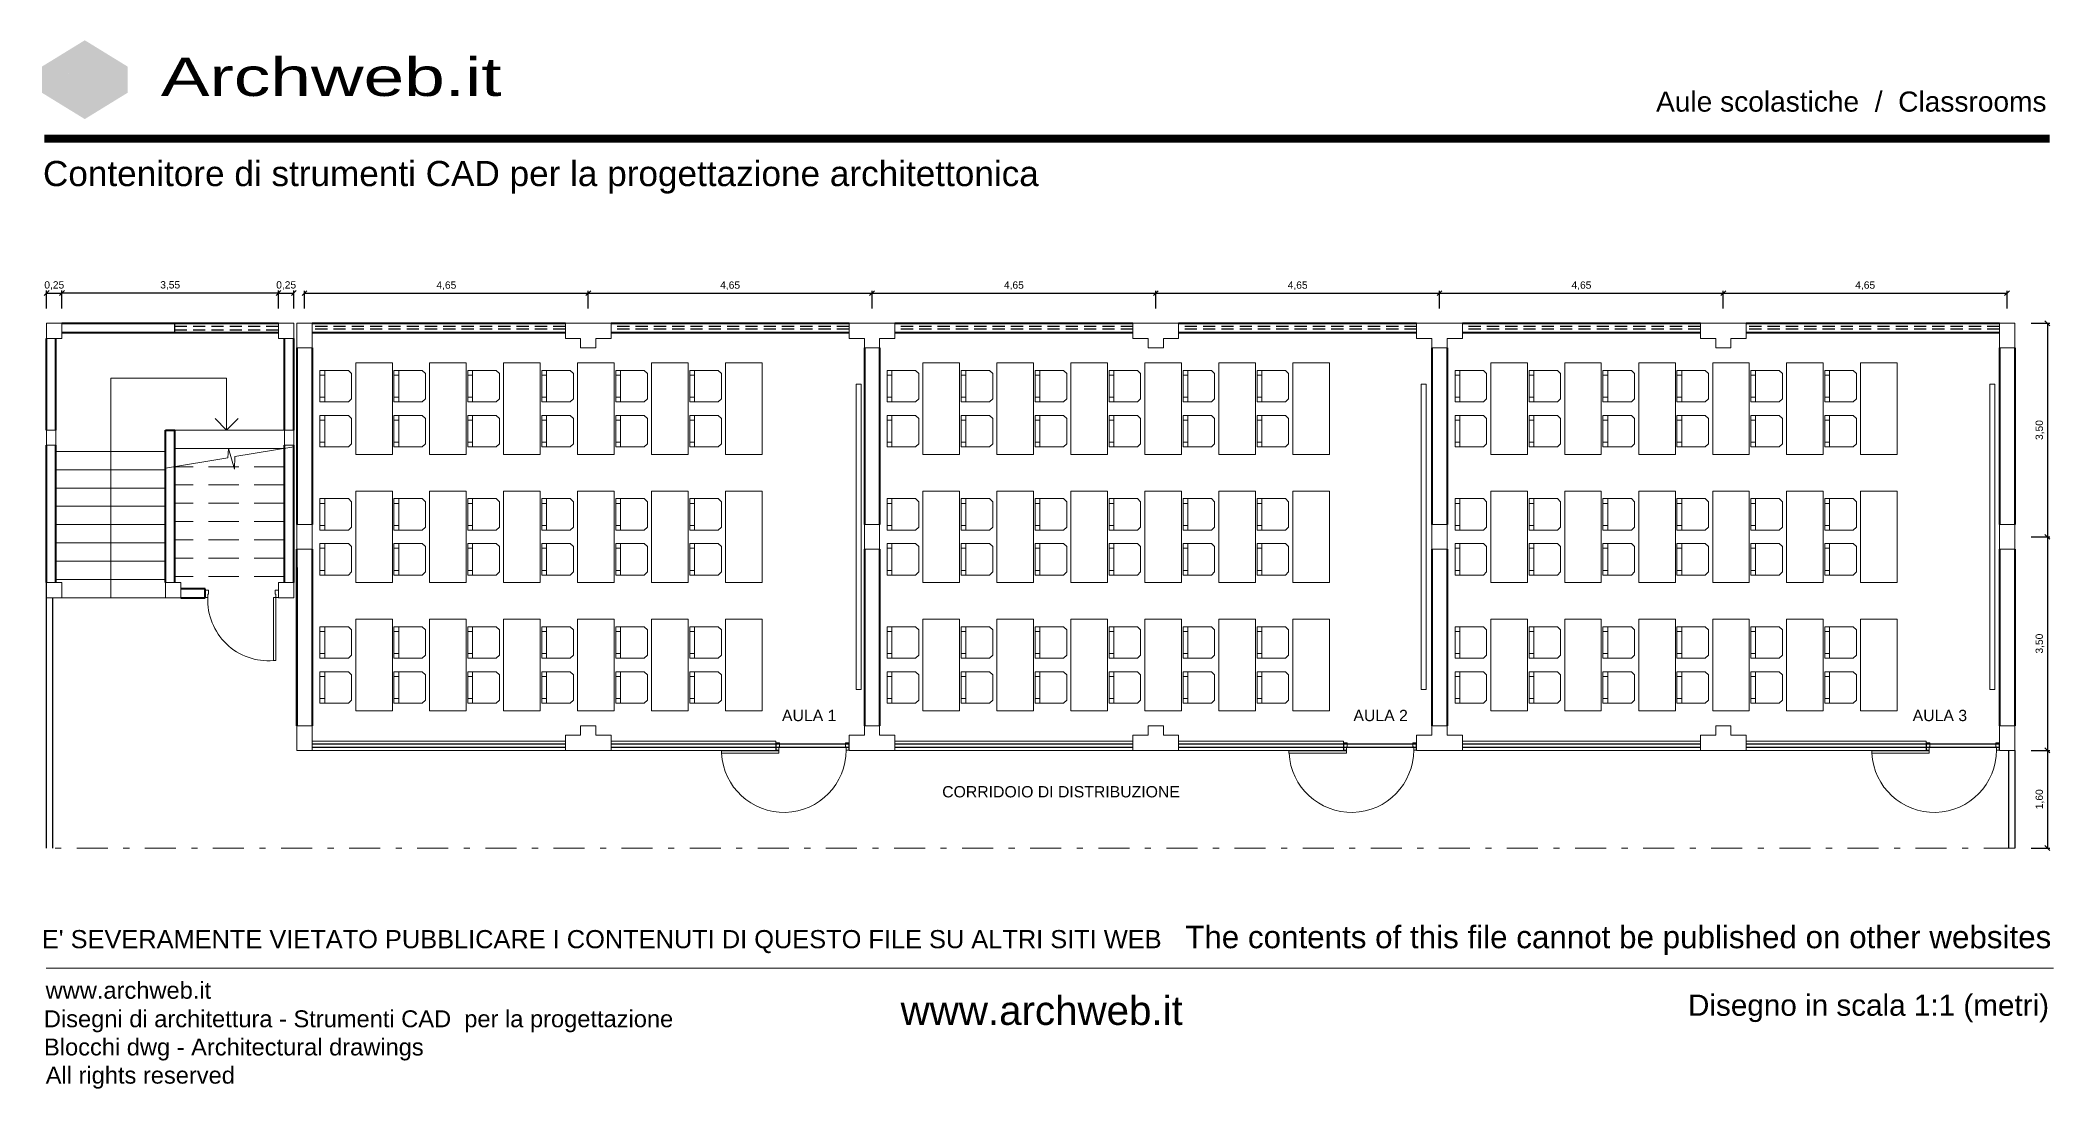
# Model space of a CAD drawing. Header units: millimetres. Extents: x 315.3 to 348.3, y 162.6 to 179.8.
import ezdxf
from ezdxf.enums import TextEntityAlignment as Align

# ---------------------------------------------------------------- set-up
doc = ezdxf.new("R2010")
doc.units = ezdxf.units.MM
for name, pattern in [('ACAD_ISO02W100', [15, 12, -3]), ('CONTINUA', [0]), ('DASHED2', [9.525, 6.35, -3.175]), ('TRATTEGGIATA', [0.75, 0.5, -0.25]), ('TRATTOPUNTOX2', [50.8, 25.4, -12.7, 0, -12.7])]:
    doc.linetypes.add(name, pattern=pattern)
for name, color, linetype, lineweight in [('ARREDI attrezzature - furniture', 175, 'Continuous', 9), ('MURATURA sezioni - section wall', 7, 'Continuous', 40), ('PORTE - doors', 2, 'Continuous', 5), ('PROIEZIONI - projections', 145, 'Continuous', 13), ('PROIEZIONI finissime - fine lines', 251, 'Continuous', 9), ('STRUTTURA - structure', 7, 'Continuous', 20), ('www.archweb.it - All rights reserved', 2, 'Continuous', 5)]:
    doc.layers.add(name, color=color, linetype=linetype, lineweight=lineweight)
for name, color, linetype in [('QUOTE - dimension', 252, 'Continuous'), ('SCRITTE - txt', 252, 'Continuous'), ('VETRATE sezioni - windows sections', 171, 'Continuous')]:
    doc.layers.add(name, color=color, linetype=linetype)
doc.styles.add('ARIAL', font='arial.ttf')
doc.styles.get("Standard").update_dxf_attribs({"font": 'arial.ttf'})
doc.dimstyles.new('aw', dxfattribs={"dimtxt": 0.12, "dimasz": 0.08, "dimexe": 0.04, "dimexo": 0, "dimgap": 0.05, "dimtad": 1, "dimzin": 1, "dimtxsty": 'Standard', "dimblk": 'OBLIQUE', "dimcen": 2.5, "dimadec": 0, "dimazin": 0, "dimtfac": 1, "dimtmove": 0, "dimatfit": 3, "dimfxl": 0, "dimarcsym": 0})

msp = doc.modelspace()

# ---------------------------------------------------------------- texts
at = {"layer": 'SCRITTE - txt', "lineweight": 0, "style": 'ARIAL'}
for s, height, p in [('AULA 1', 0.1852, (327.438, 168.653)), ('AULA 2', 0.1852, (336.802, 168.653)), ('AULA 3', 0.1852, (345.966, 168.653)), ('CORRIDOIO DI DISTRIBUZIONE', 0.18519, (330.063, 167.403))]:
    msp.add_text(s, height=height, dxfattribs=at).set_placement(p)
at = {"layer": 'www.archweb.it - All rights reserved', "color": 7, "width": 1.363615}
msp.add_text('Archweb.it', height=0.6277, dxfattribs=at).set_placement((317.26, 178.898), (322.842, 178.898), align=Align.FIT)
at = {"layer": 'www.archweb.it - All rights reserved', "color": 2}
msp.add_text('Aule scolastiche  /  Classrooms', height=0.32968, dxfattribs=at).set_placement((341.761, 178.641))
at = {"layer": 'www.archweb.it - All rights reserved', "color": 253}
msp.add_text('Contenitore di strumenti CAD per la progettazione architettonica', height=0.4121, dxfattribs=at).set_placement((315.328, 177.421))
at = {"layer": 'www.archweb.it - All rights reserved', "color": 1}
msp.add_text('The contents of this file cannot be published on other websites', height=0.36775, dxfattribs=at).set_placement((334.045, 164.931))
at = {"layer": 'www.archweb.it - All rights reserved', "color": 7}
msp.add_text("E' SEVERAMENTE VIETATO PUBBLICARE I CONTENUTI DI QUESTO FILE SU ALTRI SITI WEB", height=0.29759, dxfattribs=at).set_placement((315.309, 164.931))
at = {"layer": 'www.archweb.it - All rights reserved', "color": 251}
for s, height, p in [('www.archweb.it', 0.2773, (315.372, 164.103)), ('Disegno in scala 1:1 (metri)', 0.34801, (342.284, 163.824)), ('Disegni di architettura - Strumenti CAD  per la progettazione', 0.2773, (315.343, 163.636)), ('Blocchi dwg - Architectural drawings', 0.2773, (315.345, 163.174)), ('All rights reserved', 0.2773, (315.373, 162.712))]:
    msp.add_text(s, height=height, dxfattribs=at).set_placement(p)
at = {"layer": 'www.archweb.it - All rights reserved'}
msp.add_text('www.archweb.it', height=0.47274, dxfattribs=at).set_placement((329.382, 163.674))

# ---------------------------------------------------------------- blocks, each defined once
blk = doc.blocks.new('A$C58DF7E19')
h = blk.add_hatch(color=253)
h.dxf.hatch_style = 1
h.paths.add_polyline_path([(-7.13, -10.92), (-6.51, -10.56), (-6.51, -3.76), (-13.02, -7.52)])
h.paths.add_polyline_path([(-6.51, -10.56), (-0.62, -7.16), (-6.51, -3.76)])
h.paths.add_polyline_path([(-0.62, -7.16), (0, -6.8), (0.62, -7.16), (6.51, -3.76), (0, 0), (-6.51, -3.76)])
h.paths.add_polyline_path([(0.62, -7.16), (6.51, -10.56), (6.51, -3.76)])
h.paths.add_polyline_path([(6.51, -10.56), (7.13, -10.92), (13.02, -7.52), (6.51, -3.76)])
h = blk.add_hatch(color=252)
h.dxf.hatch_style = 1
h.paths.add_polyline_path([(7.13, -10.92), (7.13, -11.63), (13.02, -15.03), (13.02, -7.52)])
h.paths.add_polyline_path([(7.13, -11.63), (7.13, -18.43), (13.02, -15.03)])
h.paths.add_polyline_path([(-7.13, -18.43), (-7.13, -11.63), (-13.02, -15.03)])
h.paths.add_polyline_path([(-7.13, -11.63), (-7.13, -10.92), (-13.02, -7.52), (-13.02, -15.03)])
h = blk.add_hatch(color=7)
h.dxf.hatch_style = 1
h.paths.add_polyline_path([(0, -8.23), (5.89, -11.63), (5.89, -19.15), (7.13, -18.43), (7.13, -10.92), (0, -6.8), (-7.13, -10.92), (-7.13, -18.43), (-5.89, -19.15), (-5.89, -11.63)])
h = blk.add_hatch(color=14)
h.dxf.hatch_style = 1
h.paths.add_polyline_path([(5.89, -11.63), (0, -8.23), (-5.89, -11.63), (0, -15.03)])
h = blk.add_hatch(color=16)
h.dxf.hatch_style = 1
h.paths.add_polyline_path([(-5.89, -11.63), (-5.89, -19.15), (0, -22.55), (0, -15.03)])
h.paths.add_polyline_path([(5.89, -19.15), (5.89, -11.63), (0, -15.03), (0, -22.55)])
blk = doc.blocks.new('_Oblique')
at = {"color": 0, "linetype": 'ByBlock', "lineweight": -2}
blk.add_line((-0.5, -0.5), (0.5, 0.5), dxfattribs=at)
blk = doc.blocks.new('*D3')
at = {"layer": 'DEFPOINTS', "color": 0}
for p in [(315.638, 175.669), (315.388, 175.415), (315.638, 175.415)]:
    blk.add_point(p, dxfattribs=at)
at = {"layer": 'QUOTE - dimension', "color": 0, "lineweight": -2}
for p, q in [((315.388, 175.415), (315.388, 175.709)), ((315.388, 175.669), (315.638, 175.669)), ((315.638, 175.415), (315.638, 175.709))]:
    blk.add_line(p, q, dxfattribs=at)
at = {"layer": 'QUOTE - dimension', "color": 0, "lineweight": -2, "xscale": 0.08, "yscale": 0.08, "zscale": 0.08, "rotation": 180}
blk.add_blockref('_Oblique', (315.388, 175.669), dxfattribs=at)
at = {"layer": 'QUOTE - dimension', "color": 0, "lineweight": -2, "xscale": 0.08, "yscale": 0.08, "zscale": 0.08}
blk.add_blockref('_Oblique', (315.638, 175.669), dxfattribs=at)
at = {"layer": 'QUOTE - dimension', "color": 0, "insert": (315.513, 175.791), "char_height": 0.12, "attachment_point": 5}
blk.add_mtext('0,25', dxfattribs=at)
blk = doc.blocks.new('*D4')
at = {"layer": 'DEFPOINTS', "color": 0}
for p in [(319.188, 175.67), (315.638, 175.415), (319.188, 175.415)]:
    blk.add_point(p, dxfattribs=at)
at = {"layer": 'QUOTE - dimension', "color": 0, "lineweight": -2}
for p, q in [((315.638, 175.415), (315.638, 175.71)), ((315.638, 175.67), (319.188, 175.67)), ((319.188, 175.415), (319.188, 175.71))]:
    blk.add_line(p, q, dxfattribs=at)
at = {"layer": 'QUOTE - dimension', "color": 0, "lineweight": -2, "xscale": 0.08, "yscale": 0.08, "zscale": 0.08, "rotation": 180}
blk.add_blockref('_Oblique', (315.638, 175.67), dxfattribs=at)
at = {"layer": 'QUOTE - dimension', "color": 0, "lineweight": -2, "xscale": 0.08, "yscale": 0.08, "zscale": 0.08}
blk.add_blockref('_Oblique', (319.188, 175.67), dxfattribs=at)
at = {"layer": 'QUOTE - dimension', "color": 0, "insert": (317.413, 175.792), "char_height": 0.12, "attachment_point": 5}
blk.add_mtext('3,55', dxfattribs=at)
blk = doc.blocks.new('*D5')
at = {"layer": 'DEFPOINTS', "color": 0}
for p in [(319.438, 175.669), (319.188, 175.415), (319.438, 175.415)]:
    blk.add_point(p, dxfattribs=at)
at = {"layer": 'QUOTE - dimension', "color": 0, "lineweight": -2}
for p, q in [((319.188, 175.415), (319.188, 175.709)), ((319.188, 175.669), (319.438, 175.669)), ((319.438, 175.415), (319.438, 175.709))]:
    blk.add_line(p, q, dxfattribs=at)
at = {"layer": 'QUOTE - dimension', "color": 0, "lineweight": -2, "xscale": 0.08, "yscale": 0.08, "zscale": 0.08, "rotation": 180}
blk.add_blockref('_Oblique', (319.188, 175.669), dxfattribs=at)
at = {"layer": 'QUOTE - dimension', "color": 0, "lineweight": -2, "xscale": 0.08, "yscale": 0.08, "zscale": 0.08}
blk.add_blockref('_Oblique', (319.438, 175.669), dxfattribs=at)
at = {"layer": 'QUOTE - dimension', "color": 0, "insert": (319.313, 175.791), "char_height": 0.12, "attachment_point": 5}
blk.add_mtext('0,25', dxfattribs=at)
blk = doc.blocks.new('*D12')
at = {"layer": 'DEFPOINTS', "color": 0}
for p in [(347.91, 175.173), (347.91, 171.673), (348.173, 171.673)]:
    blk.add_point(p, dxfattribs=at)
at = {"layer": 'QUOTE - dimension', "color": 0, "lineweight": -2}
for p, q in [((347.91, 175.173), (348.213, 175.173)), ((348.173, 175.173), (348.173, 171.673)), ((347.91, 171.673), (348.213, 171.673))]:
    blk.add_line(p, q, dxfattribs=at)
at = {"layer": 'QUOTE - dimension', "color": 0, "lineweight": -2, "xscale": 0.08, "yscale": 0.08, "zscale": 0.08}
for p, rotation in [((348.173, 175.173), 90), ((348.173, 171.673), 270)]:
    blk.add_blockref('_Oblique', p, dxfattribs=dict(at, rotation=rotation))
at = {"layer": 'QUOTE - dimension', "color": 0, "insert": (348.051, 173.423), "char_height": 0.12, "attachment_point": 5, "rotation": 90}
blk.add_mtext('3,50', dxfattribs=at)
blk = doc.blocks.new('*D13')
at = {"layer": 'DEFPOINTS', "color": 0}
for p in [(347.91, 171.673), (347.91, 168.173), (348.173, 168.173)]:
    blk.add_point(p, dxfattribs=at)
at = {"layer": 'QUOTE - dimension', "color": 0, "lineweight": -2}
for p, q in [((347.91, 171.673), (348.213, 171.673)), ((348.173, 171.673), (348.173, 168.173)), ((347.91, 168.173), (348.213, 168.173))]:
    blk.add_line(p, q, dxfattribs=at)
at = {"layer": 'QUOTE - dimension', "color": 0, "lineweight": -2, "xscale": 0.08, "yscale": 0.08, "zscale": 0.08}
for p, rotation in [((348.173, 171.673), 90), ((348.173, 168.173), 270)]:
    blk.add_blockref('_Oblique', p, dxfattribs=dict(at, rotation=rotation))
at = {"layer": 'QUOTE - dimension', "color": 0, "insert": (348.051, 169.923), "char_height": 0.12, "attachment_point": 5, "rotation": 90}
blk.add_mtext('3,50', dxfattribs=at)
blk = doc.blocks.new('*D14')
at = {"layer": 'DEFPOINTS', "color": 0}
for p in [(347.91, 168.173), (347.91, 166.573), (348.173, 166.573)]:
    blk.add_point(p, dxfattribs=at)
at = {"layer": 'QUOTE - dimension', "color": 0, "lineweight": -2}
for p, q in [((347.91, 168.173), (348.213, 168.173)), ((348.173, 168.173), (348.173, 166.573)), ((347.91, 166.573), (348.213, 166.573))]:
    blk.add_line(p, q, dxfattribs=at)
at = {"layer": 'QUOTE - dimension', "color": 0, "lineweight": -2, "xscale": 0.08, "yscale": 0.08, "zscale": 0.08}
for p, rotation in [((348.173, 168.173), 90), ((348.173, 166.573), 270)]:
    blk.add_blockref('_Oblique', p, dxfattribs=dict(at, rotation=rotation))
at = {"layer": 'QUOTE - dimension', "color": 0, "insert": (348.051, 167.373), "char_height": 0.12, "attachment_point": 5, "rotation": 90}
blk.add_mtext('1,60', dxfattribs=at)
blk = doc.blocks.new('*D6')
at = {"layer": 'DEFPOINTS', "color": 0}
for p in [(324.263, 175.666), (319.613, 175.415), (324.263, 175.415)]:
    blk.add_point(p, dxfattribs=at)
at = {"layer": 'QUOTE - dimension', "color": 0, "lineweight": -2}
for p, q in [((319.613, 175.415), (319.613, 175.706)), ((319.613, 175.666), (324.263, 175.666)), ((324.263, 175.415), (324.263, 175.706))]:
    blk.add_line(p, q, dxfattribs=at)
at = {"layer": 'QUOTE - dimension', "color": 0, "lineweight": -2, "xscale": 0.08, "yscale": 0.08, "zscale": 0.08, "rotation": 180}
blk.add_blockref('_Oblique', (319.613, 175.666), dxfattribs=at)
at = {"layer": 'QUOTE - dimension', "color": 0, "lineweight": -2, "xscale": 0.08, "yscale": 0.08, "zscale": 0.08}
blk.add_blockref('_Oblique', (324.263, 175.666), dxfattribs=at)
at = {"layer": 'QUOTE - dimension', "color": 0, "insert": (321.938, 175.788), "char_height": 0.12, "attachment_point": 5}
blk.add_mtext('4,65', dxfattribs=at)
blk = doc.blocks.new('*D7')
at = {"layer": 'DEFPOINTS', "color": 0}
for p in [(328.913, 175.666), (324.263, 175.415), (328.913, 175.415)]:
    blk.add_point(p, dxfattribs=at)
at = {"layer": 'QUOTE - dimension', "color": 0, "lineweight": -2}
for p, q in [((324.263, 175.415), (324.263, 175.706)), ((324.263, 175.666), (328.913, 175.666)), ((328.913, 175.415), (328.913, 175.706))]:
    blk.add_line(p, q, dxfattribs=at)
at = {"layer": 'QUOTE - dimension', "color": 0, "lineweight": -2, "xscale": 0.08, "yscale": 0.08, "zscale": 0.08, "rotation": 180}
blk.add_blockref('_Oblique', (324.263, 175.666), dxfattribs=at)
at = {"layer": 'QUOTE - dimension', "color": 0, "lineweight": -2, "xscale": 0.08, "yscale": 0.08, "zscale": 0.08}
blk.add_blockref('_Oblique', (328.913, 175.666), dxfattribs=at)
at = {"layer": 'QUOTE - dimension', "color": 0, "insert": (326.588, 175.788), "char_height": 0.12, "attachment_point": 5}
blk.add_mtext('4,65', dxfattribs=at)
blk = doc.blocks.new('*D8')
at = {"layer": 'DEFPOINTS', "color": 0}
for p in [(333.563, 175.666), (328.913, 175.415), (333.563, 175.416)]:
    blk.add_point(p, dxfattribs=at)
at = {"layer": 'QUOTE - dimension', "color": 0, "lineweight": -2}
for p, q in [((328.913, 175.415), (328.913, 175.706)), ((328.913, 175.666), (333.563, 175.666)), ((333.563, 175.416), (333.563, 175.706))]:
    blk.add_line(p, q, dxfattribs=at)
at = {"layer": 'QUOTE - dimension', "color": 0, "lineweight": -2, "xscale": 0.08, "yscale": 0.08, "zscale": 0.08, "rotation": 180}
blk.add_blockref('_Oblique', (328.913, 175.666), dxfattribs=at)
at = {"layer": 'QUOTE - dimension', "color": 0, "lineweight": -2, "xscale": 0.08, "yscale": 0.08, "zscale": 0.08}
blk.add_blockref('_Oblique', (333.563, 175.666), dxfattribs=at)
at = {"layer": 'QUOTE - dimension', "color": 0, "insert": (331.238, 175.788), "char_height": 0.12, "attachment_point": 5}
blk.add_mtext('4,65', dxfattribs=at)
blk = doc.blocks.new('*D9')
at = {"layer": 'DEFPOINTS', "color": 0}
for p in [(338.213, 175.666), (333.563, 175.416), (338.213, 175.416)]:
    blk.add_point(p, dxfattribs=at)
at = {"layer": 'QUOTE - dimension', "color": 0, "lineweight": -2}
for p, q in [((333.563, 175.416), (333.563, 175.706)), ((333.563, 175.666), (338.213, 175.666)), ((338.213, 175.416), (338.213, 175.706))]:
    blk.add_line(p, q, dxfattribs=at)
at = {"layer": 'QUOTE - dimension', "color": 0, "lineweight": -2, "xscale": 0.08, "yscale": 0.08, "zscale": 0.08, "rotation": 180}
blk.add_blockref('_Oblique', (333.563, 175.666), dxfattribs=at)
at = {"layer": 'QUOTE - dimension', "color": 0, "lineweight": -2, "xscale": 0.08, "yscale": 0.08, "zscale": 0.08}
blk.add_blockref('_Oblique', (338.213, 175.666), dxfattribs=at)
at = {"layer": 'QUOTE - dimension', "color": 0, "insert": (335.888, 175.788), "char_height": 0.12, "attachment_point": 5}
blk.add_mtext('4,65', dxfattribs=at)
blk = doc.blocks.new('*D10')
at = {"layer": 'DEFPOINTS', "color": 0}
for p in [(342.863, 175.666), (338.213, 175.416), (342.863, 175.415)]:
    blk.add_point(p, dxfattribs=at)
at = {"layer": 'QUOTE - dimension', "color": 0, "lineweight": -2}
for p, q in [((338.213, 175.416), (338.213, 175.706)), ((338.213, 175.666), (342.863, 175.666)), ((342.863, 175.415), (342.863, 175.706))]:
    blk.add_line(p, q, dxfattribs=at)
at = {"layer": 'QUOTE - dimension', "color": 0, "lineweight": -2, "xscale": 0.08, "yscale": 0.08, "zscale": 0.08, "rotation": 180}
blk.add_blockref('_Oblique', (338.213, 175.666), dxfattribs=at)
at = {"layer": 'QUOTE - dimension', "color": 0, "lineweight": -2, "xscale": 0.08, "yscale": 0.08, "zscale": 0.08}
blk.add_blockref('_Oblique', (342.863, 175.666), dxfattribs=at)
at = {"layer": 'QUOTE - dimension', "color": 0, "insert": (340.538, 175.788), "char_height": 0.12, "attachment_point": 5}
blk.add_mtext('4,65', dxfattribs=at)
blk = doc.blocks.new('*D11')
at = {"layer": 'DEFPOINTS', "color": 0}
for p in [(347.513, 175.666), (342.863, 175.415), (347.513, 175.415)]:
    blk.add_point(p, dxfattribs=at)
at = {"layer": 'QUOTE - dimension', "color": 0, "lineweight": -2}
for p, q in [((342.863, 175.415), (342.863, 175.706)), ((342.863, 175.666), (347.513, 175.666)), ((347.513, 175.415), (347.513, 175.706))]:
    blk.add_line(p, q, dxfattribs=at)
at = {"layer": 'QUOTE - dimension', "color": 0, "lineweight": -2, "xscale": 0.08, "yscale": 0.08, "zscale": 0.08, "rotation": 180}
blk.add_blockref('_Oblique', (342.863, 175.666), dxfattribs=at)
at = {"layer": 'QUOTE - dimension', "color": 0, "lineweight": -2, "xscale": 0.08, "yscale": 0.08, "zscale": 0.08}
blk.add_blockref('_Oblique', (347.513, 175.666), dxfattribs=at)
at = {"layer": 'QUOTE - dimension', "color": 0, "insert": (345.188, 175.788), "char_height": 0.12, "attachment_point": 5}
blk.add_mtext('4,65', dxfattribs=at)

# ---------------------------------------------------------------- dimensions: what is measured, and where the dimension line sits
at = {"layer": 'QUOTE - dimension'}
for base, p1, p2, picture, middle in [((315.638, 175.669), (315.388, 175.415), (315.638, 175.415), '*D3', (315.513, 175.669)), ((319.438, 175.669), (319.188, 175.415), (319.438, 175.415), '*D5', (319.313, 175.669))]:
    dim = msp.add_linear_dim(base=base, p1=p1, p2=p2, dimstyle='aw', dxfattribs=at)
    dim.commit()
    dim.dimension.update_dxf_attribs({"geometry": picture, "text_midpoint": middle, "dimtype": 160})
for base, p1, p2, picture, middle in [((319.188, 175.67), (315.638, 175.415), (319.188, 175.415), '*D4', (317.413, 175.792)), ((324.263, 175.666), (319.613, 175.415), (324.263, 175.415), '*D6', (321.938, 175.788)), ((328.913, 175.666), (324.263, 175.415), (328.913, 175.415), '*D7', (326.588, 175.788)), ((333.563, 175.666), (328.913, 175.415), (333.563, 175.416), '*D8', (331.238, 175.788)), ((338.213, 175.666), (333.563, 175.416), (338.213, 175.416), '*D9', (335.888, 175.788)), ((342.863, 175.666), (338.213, 175.416), (342.863, 175.415), '*D10', (340.538, 175.788)), ((347.513, 175.666), (342.863, 175.415), (347.513, 175.415), '*D11', (345.188, 175.788))]:
    dim = msp.add_linear_dim(base=base, p1=p1, p2=p2, dimstyle='aw', dxfattribs=at)
    dim.commit()
    dim.dimension.update_dxf_attribs({"geometry": picture, "text_midpoint": middle})
for base, p1, p2, picture, middle in [((348.173, 171.673), (347.91, 175.173), (347.91, 171.673), '*D12', (348.051, 173.423)), ((348.173, 168.173), (347.91, 171.673), (347.91, 168.173), '*D13', (348.051, 169.923)), ((348.173, 166.573), (347.91, 168.173), (347.91, 166.573), '*D14', (348.051, 167.373))]:
    dim = msp.add_linear_dim(base=base, p1=p1, p2=p2, angle=90, dimstyle='aw', dxfattribs=at)
    dim.commit()
    dim.dimension.update_dxf_attribs({"geometry": picture, "text_midpoint": middle})

# ---------------------------------------------------------------- linework, layer by layer
at = {"layer": 'ARREDI attrezzature - furniture'}
for p, q in [((319.867, 174.077), (319.867, 174.219)), ((320.384, 174.348, -0.517), (320.332, 174.4, -0.517)), ((321.079, 174.077), (321.079, 174.219)), ((321.596, 174.348, -0.517), (321.544, 174.4, -0.517)), ((322.291, 174.077), (322.291, 174.219)), ((322.808, 174.348, -0.517), (322.756, 174.4, -0.517)), ((323.503, 174.077), (323.503, 174.219)), ((324.02, 174.348, -0.517), (323.968, 174.4, -0.517)), ((324.715, 174.077), (324.715, 174.219)), ((325.232, 174.348, -0.517), (325.18, 174.4, -0.517)), ((325.928, 174.077), (325.928, 174.219)), ((326.444, 174.348, -0.517), (326.393, 174.4, -0.517)), ((329.163, 174.077), (329.163, 174.219)), ((329.679, 174.348, -0.517), (329.628, 174.4, -0.517)), ((330.374, 174.077), (330.374, 174.219)), ((330.891, 174.348, -0.517), (330.839, 174.4, -0.517)), ((331.587, 174.077), (331.587, 174.219)), ((332.103, 174.348, -0.517), (332.052, 174.4, -0.517)), ((332.798, 174.077), (332.798, 174.219)), ((333.315, 174.348, -0.517), (333.263, 174.4, -0.517)), ((334.011, 174.077), (334.011, 174.219)), ((334.527, 174.348, -0.517), (334.476, 174.4, -0.517)), ((335.223, 174.077), (335.223, 174.219)), ((335.74, 174.348, -0.517), (335.688, 174.4, -0.517)), ((338.467, 174.077), (338.467, 174.219)), ((338.984, 174.348, -0.517), (338.932, 174.4, -0.517)), ((339.679, 174.077), (339.679, 174.219)), ((340.196, 174.348, -0.517), (340.144, 174.4, -0.517)), ((340.891, 174.077), (340.891, 174.219)), ((341.408, 174.348, -0.517), (341.356, 174.4, -0.517)), ((342.103, 174.077), (342.103, 174.219)), ((342.62, 174.348, -0.517), (342.568, 174.4, -0.517)), ((343.315, 174.077), (343.315, 174.219)), ((343.832, 174.348, -0.517), (343.78, 174.4, -0.517)), ((344.528, 174.077), (344.528, 174.219)), ((345.044, 174.348, -0.517), (344.993, 174.4, -0.517)), ((320.332, 173.883, -0.517), (320.384, 173.934, -0.517)), ((321.544, 173.883, -0.517), (321.596, 173.934, -0.517)), ((322.756, 173.883, -0.517), (322.808, 173.934, -0.517)), ((323.968, 173.883, -0.517), (324.02, 173.934, -0.517)), ((325.18, 173.883, -0.517), (325.232, 173.934, -0.517)), ((326.393, 173.883, -0.517), (326.444, 173.934, -0.517)), ((329.628, 173.883, -0.517), (329.679, 173.934, -0.517)), ((330.839, 173.883, -0.517), (330.891, 173.934, -0.517)), ((332.052, 173.883, -0.517), (332.103, 173.934, -0.517)), ((333.263, 173.883, -0.517), (333.315, 173.934, -0.517)), ((334.476, 173.883, -0.517), (334.527, 173.934, -0.517)), ((335.688, 173.883, -0.517), (335.74, 173.934, -0.517)), ((338.932, 173.883, -0.517), (338.984, 173.934, -0.517)), ((340.144, 173.883, -0.517), (340.196, 173.934, -0.517)), ((341.356, 173.883, -0.517), (341.408, 173.934, -0.517)), ((342.568, 173.883, -0.517), (342.62, 173.934, -0.517)), ((343.78, 173.883, -0.517), (343.832, 173.934, -0.517)), ((344.993, 173.883, -0.517), (345.044, 173.934, -0.517)), ((320.332, 173.663, -0.517), (320.384, 173.612, -0.517)), ((321.544, 173.663, -0.517), (321.596, 173.612, -0.517)), ((322.756, 173.663, -0.517), (322.808, 173.612, -0.517)), ((323.968, 173.663, -0.517), (324.02, 173.612, -0.517)), ((325.18, 173.663, -0.517), (325.232, 173.612, -0.517)), ((326.393, 173.663, -0.517), (326.444, 173.612, -0.517)), ((329.628, 173.663, -0.517), (329.679, 173.612, -0.517)), ((330.839, 173.663, -0.517), (330.891, 173.612, -0.517)), ((332.052, 173.663, -0.517), (332.103, 173.612, -0.517)), ((333.263, 173.663, -0.517), (333.315, 173.612, -0.517)), ((334.476, 173.663, -0.517), (334.527, 173.612, -0.517)), ((335.688, 173.663, -0.517), (335.74, 173.612, -0.517)), ((338.932, 173.663, -0.517), (338.984, 173.612, -0.517)), ((340.144, 173.663, -0.517), (340.196, 173.612, -0.517)), ((341.356, 173.663, -0.517), (341.408, 173.612, -0.517)), ((342.568, 173.663, -0.517), (342.62, 173.612, -0.517)), ((343.78, 173.663, -0.517), (343.832, 173.612, -0.517)), ((344.993, 173.663, -0.517), (345.044, 173.612, -0.517)), ((319.867, 173.469), (319.867, 173.327)), ((321.079, 173.469), (321.079, 173.327)), ((322.291, 173.469), (322.291, 173.327)), ((323.503, 173.469), (323.503, 173.327)), ((324.715, 173.469), (324.715, 173.327)), ((325.928, 173.469), (325.928, 173.327)), ((329.163, 173.469), (329.163, 173.327)), ((330.374, 173.469), (330.374, 173.327)), ((331.587, 173.469), (331.587, 173.327)), ((332.798, 173.469), (332.798, 173.327)), ((334.011, 173.469), (334.011, 173.327)), ((335.223, 173.469), (335.223, 173.327)), ((338.467, 173.469), (338.467, 173.327)), ((339.679, 173.469), (339.679, 173.327)), ((340.891, 173.469), (340.891, 173.327)), ((342.103, 173.469), (342.103, 173.327)), ((343.315, 173.469), (343.315, 173.327)), ((344.528, 173.469), (344.528, 173.327)), ((320.384, 173.198, -0.517), (320.332, 173.146, -0.517)), ((321.596, 173.198, -0.517), (321.544, 173.146, -0.517)), ((322.808, 173.198, -0.517), (322.756, 173.146, -0.517)), ((324.02, 173.198, -0.517), (323.968, 173.146, -0.517)), ((325.232, 173.198, -0.517), (325.18, 173.146, -0.517)), ((326.444, 173.198, -0.517), (326.393, 173.146, -0.517)), ((329.679, 173.198, -0.517), (329.628, 173.146, -0.517)), ((330.891, 173.198, -0.517), (330.839, 173.146, -0.517)), ((332.103, 173.198, -0.517), (332.052, 173.146, -0.517)), ((333.315, 173.198, -0.517), (333.263, 173.146, -0.517)), ((334.527, 173.198, -0.517), (334.476, 173.146, -0.517)), ((335.74, 173.198, -0.517), (335.688, 173.146, -0.517)), ((338.984, 173.198, -0.517), (338.932, 173.146, -0.517)), ((340.196, 173.198, -0.517), (340.144, 173.146, -0.517)), ((341.408, 173.198, -0.517), (341.356, 173.146, -0.517)), ((342.62, 173.198, -0.517), (342.568, 173.146, -0.517)), ((343.832, 173.198, -0.517), (343.78, 173.146, -0.517)), ((345.044, 173.198, -0.517), (344.993, 173.146, -0.517)), ((320.384, 172.248, -0.517), (320.332, 172.3, -0.517)), ((321.596, 172.248, -0.517), (321.544, 172.3, -0.517)), ((322.808, 172.248, -0.517), (322.756, 172.3, -0.517)), ((324.02, 172.248, -0.517), (323.968, 172.3, -0.517)), ((325.232, 172.248, -0.517), (325.18, 172.3, -0.517)), ((326.444, 172.248, -0.517), (326.393, 172.3, -0.517)), ((329.679, 172.248, -0.517), (329.628, 172.3, -0.517)), ((330.891, 172.248, -0.517), (330.839, 172.3, -0.517)), ((332.103, 172.248, -0.517), (332.052, 172.3, -0.517)), ((333.315, 172.248, -0.517), (333.263, 172.3, -0.517)), ((334.527, 172.248, -0.517), (334.476, 172.3, -0.517)), ((335.74, 172.248, -0.517), (335.688, 172.3, -0.517)), ((338.984, 172.248, -0.517), (338.932, 172.3, -0.517)), ((340.196, 172.248, -0.517), (340.144, 172.3, -0.517)), ((341.408, 172.248, -0.517), (341.356, 172.3, -0.517)), ((342.62, 172.248, -0.517), (342.568, 172.3, -0.517)), ((343.832, 172.248, -0.517), (343.78, 172.3, -0.517)), ((345.044, 172.248, -0.517), (344.993, 172.3, -0.517)), ((319.867, 171.977), (319.867, 172.119)), ((321.079, 171.977), (321.079, 172.119)), ((322.291, 171.977), (322.291, 172.119)), ((323.503, 171.977), (323.503, 172.119)), ((324.715, 171.977), (324.715, 172.119)), ((325.928, 171.977), (325.928, 172.119)), ((329.163, 171.977), (329.163, 172.119)), ((330.374, 171.977), (330.374, 172.119)), ((331.587, 171.977), (331.587, 172.119)), ((332.798, 171.977), (332.798, 172.119)), ((334.011, 171.977), (334.011, 172.119)), ((335.223, 171.977), (335.223, 172.119)), ((338.467, 171.977), (338.467, 172.119)), ((339.679, 171.977), (339.679, 172.119)), ((340.891, 171.977), (340.891, 172.119)), ((342.103, 171.977), (342.103, 172.119)), ((343.315, 171.977), (343.315, 172.119)), ((344.528, 171.977), (344.528, 172.119)), ((320.332, 171.783, -0.517), (320.384, 171.834, -0.517)), ((321.544, 171.783, -0.517), (321.596, 171.834, -0.517)), ((322.756, 171.783, -0.517), (322.808, 171.834, -0.517)), ((323.968, 171.783, -0.517), (324.02, 171.834, -0.517)), ((325.18, 171.783, -0.517), (325.232, 171.834, -0.517)), ((326.393, 171.783, -0.517), (326.444, 171.834, -0.517)), ((329.628, 171.783, -0.517), (329.679, 171.834, -0.517)), ((330.839, 171.783, -0.517), (330.891, 171.834, -0.517)), ((332.052, 171.783, -0.517), (332.103, 171.834, -0.517)), ((333.263, 171.783, -0.517), (333.315, 171.834, -0.517)), ((334.476, 171.783, -0.517), (334.527, 171.834, -0.517)), ((335.688, 171.783, -0.517), (335.74, 171.834, -0.517)), ((338.932, 171.783, -0.517), (338.984, 171.834, -0.517)), ((340.144, 171.783, -0.517), (340.196, 171.834, -0.517)), ((341.356, 171.783, -0.517), (341.408, 171.834, -0.517)), ((342.568, 171.783, -0.517), (342.62, 171.834, -0.517)), ((343.78, 171.783, -0.517), (343.832, 171.834, -0.517)), ((344.993, 171.783, -0.517), (345.044, 171.834, -0.517)), ((319.867, 171.369), (319.867, 171.227)), ((320.332, 171.563, -0.517), (320.384, 171.512, -0.517)), ((321.079, 171.369), (321.079, 171.227)), ((321.544, 171.563, -0.517), (321.596, 171.512, -0.517)), ((322.291, 171.369), (322.291, 171.227)), ((322.756, 171.563, -0.517), (322.808, 171.512, -0.517)), ((323.503, 171.369), (323.503, 171.227)), ((323.968, 171.563, -0.517), (324.02, 171.512, -0.517)), ((324.715, 171.369), (324.715, 171.227)), ((325.18, 171.563, -0.517), (325.232, 171.512, -0.517)), ((325.928, 171.369), (325.928, 171.227)), ((326.393, 171.563, -0.517), (326.444, 171.512, -0.517)), ((329.163, 171.369), (329.163, 171.227)), ((329.628, 171.563, -0.517), (329.679, 171.512, -0.517)), ((330.374, 171.369), (330.374, 171.227)), ((330.839, 171.563, -0.517), (330.891, 171.512, -0.517)), ((331.587, 171.369), (331.587, 171.227)), ((332.052, 171.563, -0.517), (332.103, 171.512, -0.517)), ((332.798, 171.369), (332.798, 171.227)), ((333.263, 171.563, -0.517), (333.315, 171.512, -0.517)), ((334.011, 171.369), (334.011, 171.227)), ((334.476, 171.563, -0.517), (334.527, 171.512, -0.517)), ((335.223, 171.369), (335.223, 171.227)), ((335.688, 171.563, -0.517), (335.74, 171.512, -0.517)), ((338.467, 171.369), (338.467, 171.227)), ((338.932, 171.563, -0.517), (338.984, 171.512, -0.517)), ((339.679, 171.369), (339.679, 171.227)), ((340.144, 171.563, -0.517), (340.196, 171.512, -0.517)), ((340.891, 171.369), (340.891, 171.227)), ((341.356, 171.563, -0.517), (341.408, 171.512, -0.517)), ((342.103, 171.369), (342.103, 171.227)), ((342.568, 171.563, -0.517), (342.62, 171.512, -0.517)), ((343.315, 171.369), (343.315, 171.227)), ((343.78, 171.563, -0.517), (343.832, 171.512, -0.517)), ((344.528, 171.369), (344.528, 171.227)), ((344.993, 171.563, -0.517), (345.044, 171.512, -0.517)), ((320.384, 171.098, -0.517), (320.332, 171.046, -0.517)), ((321.596, 171.098, -0.517), (321.544, 171.046, -0.517)), ((322.808, 171.098, -0.517), (322.756, 171.046, -0.517)), ((324.02, 171.098, -0.517), (323.968, 171.046, -0.517)), ((325.232, 171.098, -0.517), (325.18, 171.046, -0.517)), ((326.444, 171.098, -0.517), (326.393, 171.046, -0.517)), ((329.679, 171.098, -0.517), (329.628, 171.046, -0.517)), ((330.891, 171.098, -0.517), (330.839, 171.046, -0.517)), ((332.103, 171.098, -0.517), (332.052, 171.046, -0.517)), ((333.315, 171.098, -0.517), (333.263, 171.046, -0.517)), ((334.527, 171.098, -0.517), (334.476, 171.046, -0.517)), ((335.74, 171.098, -0.517), (335.688, 171.046, -0.517)), ((338.984, 171.098, -0.517), (338.932, 171.046, -0.517)), ((340.196, 171.098, -0.517), (340.144, 171.046, -0.517)), ((341.408, 171.098, -0.517), (341.356, 171.046, -0.517)), ((342.62, 171.098, -0.517), (342.568, 171.046, -0.517)), ((343.832, 171.098, -0.517), (343.78, 171.046, -0.517)), ((345.044, 171.098, -0.517), (344.993, 171.046, -0.517)), ((319.867, 169.877), (319.867, 170.019)), ((320.384, 170.148, -0.517), (320.332, 170.2, -0.517)), ((321.079, 169.877), (321.079, 170.019)), ((321.596, 170.148, -0.517), (321.544, 170.2, -0.517)), ((322.291, 169.877), (322.291, 170.019)), ((322.808, 170.148, -0.517), (322.756, 170.2, -0.517)), ((323.503, 169.877), (323.503, 170.019)), ((324.02, 170.148, -0.517), (323.968, 170.2, -0.517)), ((324.715, 169.877), (324.715, 170.019)), ((325.232, 170.148, -0.517), (325.18, 170.2, -0.517)), ((325.928, 169.877), (325.928, 170.019)), ((326.444, 170.148, -0.517), (326.393, 170.2, -0.517)), ((329.163, 169.877), (329.163, 170.019)), ((329.679, 170.148, -0.517), (329.628, 170.2, -0.517)), ((330.374, 169.877), (330.374, 170.019)), ((330.891, 170.148, -0.517), (330.839, 170.2, -0.517)), ((331.587, 169.877), (331.587, 170.019)), ((332.103, 170.148, -0.517), (332.052, 170.2, -0.517)), ((332.798, 169.877), (332.798, 170.019)), ((333.315, 170.148, -0.517), (333.263, 170.2, -0.517)), ((334.011, 169.877), (334.011, 170.019)), ((334.527, 170.148, -0.517), (334.476, 170.2, -0.517)), ((335.223, 169.877), (335.223, 170.019)), ((335.74, 170.148, -0.517), (335.688, 170.2, -0.517)), ((338.467, 169.877), (338.467, 170.019)), ((338.984, 170.148, -0.517), (338.932, 170.2, -0.517)), ((339.679, 169.877), (339.679, 170.019)), ((340.196, 170.148, -0.517), (340.144, 170.2, -0.517)), ((340.891, 169.877), (340.891, 170.019)), ((341.408, 170.148, -0.517), (341.356, 170.2, -0.517)), ((342.103, 169.877), (342.103, 170.019)), ((342.62, 170.148, -0.517), (342.568, 170.2, -0.517)), ((343.315, 169.877), (343.315, 170.019)), ((343.832, 170.148, -0.517), (343.78, 170.2, -0.517)), ((344.528, 169.877), (344.528, 170.019)), ((345.044, 170.148, -0.517), (344.993, 170.2, -0.517)), ((320.332, 169.683, -0.517), (320.384, 169.734, -0.517)), ((321.544, 169.683, -0.517), (321.596, 169.734, -0.517)), ((322.756, 169.683, -0.517), (322.808, 169.734, -0.517)), ((323.968, 169.683, -0.517), (324.02, 169.734, -0.517)), ((325.18, 169.683, -0.517), (325.232, 169.734, -0.517)), ((326.393, 169.683, -0.517), (326.444, 169.734, -0.517)), ((329.628, 169.683, -0.517), (329.679, 169.734, -0.517)), ((330.839, 169.683, -0.517), (330.891, 169.734, -0.517)), ((332.052, 169.683, -0.517), (332.103, 169.734, -0.517)), ((333.263, 169.683, -0.517), (333.315, 169.734, -0.517)), ((334.476, 169.683, -0.517), (334.527, 169.734, -0.517)), ((335.688, 169.683, -0.517), (335.74, 169.734, -0.517)), ((338.932, 169.683, -0.517), (338.984, 169.734, -0.517)), ((340.144, 169.683, -0.517), (340.196, 169.734, -0.517)), ((341.356, 169.683, -0.517), (341.408, 169.734, -0.517)), ((342.568, 169.683, -0.517), (342.62, 169.734, -0.517)), ((343.78, 169.683, -0.517), (343.832, 169.734, -0.517)), ((344.993, 169.683, -0.517), (345.044, 169.734, -0.517)), ((319.867, 169.269), (319.867, 169.127)), ((320.332, 169.463, -0.517), (320.384, 169.412, -0.517)), ((321.079, 169.269), (321.079, 169.127)), ((321.544, 169.463, -0.517), (321.596, 169.412, -0.517)), ((322.291, 169.269), (322.291, 169.127)), ((322.756, 169.463, -0.517), (322.808, 169.412, -0.517)), ((323.503, 169.269), (323.503, 169.127)), ((323.968, 169.463, -0.517), (324.02, 169.412, -0.517)), ((324.715, 169.269), (324.715, 169.127)), ((325.18, 169.463, -0.517), (325.232, 169.412, -0.517)), ((325.928, 169.269), (325.928, 169.127)), ((326.393, 169.463, -0.517), (326.444, 169.412, -0.517)), ((329.163, 169.269), (329.163, 169.127)), ((329.628, 169.463, -0.517), (329.679, 169.412, -0.517)), ((330.374, 169.269), (330.374, 169.127)), ((330.839, 169.463, -0.517), (330.891, 169.412, -0.517)), ((331.587, 169.269), (331.587, 169.127)), ((332.052, 169.463, -0.517), (332.103, 169.412, -0.517)), ((332.798, 169.269), (332.798, 169.127)), ((333.263, 169.463, -0.517), (333.315, 169.412, -0.517)), ((334.011, 169.269), (334.011, 169.127)), ((334.476, 169.463, -0.517), (334.527, 169.412, -0.517)), ((335.223, 169.269), (335.223, 169.127)), ((335.688, 169.463, -0.517), (335.74, 169.412, -0.517)), ((338.467, 169.269), (338.467, 169.127)), ((338.932, 169.463, -0.517), (338.984, 169.412, -0.517)), ((339.679, 169.269), (339.679, 169.127)), ((340.144, 169.463, -0.517), (340.196, 169.412, -0.517)), ((340.891, 169.269), (340.891, 169.127)), ((341.356, 169.463, -0.517), (341.408, 169.412, -0.517)), ((342.103, 169.269), (342.103, 169.127)), ((342.568, 169.463, -0.517), (342.62, 169.412, -0.517)), ((343.315, 169.269), (343.315, 169.127)), ((343.78, 169.463, -0.517), (343.832, 169.412, -0.517)), ((344.528, 169.269), (344.528, 169.127)), ((344.993, 169.463, -0.517), (345.044, 169.412, -0.517)), ((320.384, 168.998, -0.517), (320.332, 168.946, -0.517)), ((321.596, 168.998, -0.517), (321.544, 168.946, -0.517)), ((322.808, 168.998, -0.517), (322.756, 168.946, -0.517)), ((324.02, 168.998, -0.517), (323.968, 168.946, -0.517)), ((325.232, 168.998, -0.517), (325.18, 168.946, -0.517)), ((326.444, 168.998, -0.517), (326.393, 168.946, -0.517)), ((329.679, 168.998, -0.517), (329.628, 168.946, -0.517)), ((330.891, 168.998, -0.517), (330.839, 168.946, -0.517)), ((332.103, 168.998, -0.517), (332.052, 168.946, -0.517)), ((333.315, 168.998, -0.517), (333.263, 168.946, -0.517)), ((334.527, 168.998, -0.517), (334.476, 168.946, -0.517)), ((335.74, 168.998, -0.517), (335.688, 168.946, -0.517)), ((338.984, 168.998, -0.517), (338.932, 168.946, -0.517)), ((340.196, 168.998, -0.517), (340.144, 168.946, -0.517)), ((341.408, 168.998, -0.517), (341.356, 168.946, -0.517)), ((342.62, 168.998, -0.517), (342.568, 168.946, -0.517)), ((343.832, 168.998, -0.517), (343.78, 168.946, -0.517)), ((345.044, 168.998, -0.517), (344.993, 168.946, -0.517))]:
    msp.add_line(p, q, dxfattribs=at)
at = {"layer": 'ARREDI attrezzature - furniture', "elevation": 0.258}
for points in [[(319.867, 173.934), (319.867, 174.322), (319.867, 174.322)], [(321.079, 173.934), (321.079, 174.322), (321.079, 174.322)], [(322.291, 173.934), (322.291, 174.322), (322.291, 174.322)], [(323.503, 173.934), (323.503, 174.322), (323.503, 174.322)], [(324.715, 173.934), (324.715, 174.322), (324.715, 174.322)], [(325.928, 173.934), (325.928, 174.322), (325.928, 174.322)], [(329.163, 173.934), (329.163, 174.322), (329.163, 174.322)], [(330.374, 173.934), (330.374, 174.322), (330.374, 174.322)], [(331.587, 173.934), (331.587, 174.322), (331.587, 174.322)], [(332.798, 173.934), (332.798, 174.322), (332.798, 174.322)], [(334.011, 173.934), (334.011, 174.322), (334.011, 174.322)], [(335.223, 173.934), (335.223, 174.322), (335.223, 174.322)], [(338.467, 173.934), (338.467, 174.322), (338.467, 174.322)], [(339.679, 173.934), (339.679, 174.322), (339.679, 174.322)], [(340.891, 173.934), (340.891, 174.322), (340.891, 174.322)], [(342.103, 173.934), (342.103, 174.322), (342.103, 174.322)], [(343.315, 173.934), (343.315, 174.322), (343.315, 174.322)], [(344.528, 173.934), (344.528, 174.322), (344.528, 174.322)], [(319.867, 173.612), (319.867, 173.224), (319.867, 173.224)], [(321.079, 173.612), (321.079, 173.224), (321.079, 173.224)], [(322.291, 173.612), (322.291, 173.224), (322.291, 173.224)], [(323.503, 173.612), (323.503, 173.224), (323.503, 173.224)], [(324.715, 173.612), (324.715, 173.224), (324.715, 173.224)], [(325.928, 173.612), (325.928, 173.224), (325.928, 173.224)], [(329.163, 173.612), (329.163, 173.224), (329.163, 173.224)], [(330.374, 173.612), (330.374, 173.224), (330.374, 173.224)], [(331.587, 173.612), (331.587, 173.224), (331.587, 173.224)], [(332.798, 173.612), (332.798, 173.224), (332.798, 173.224)], [(334.011, 173.612), (334.011, 173.224), (334.011, 173.224)], [(335.223, 173.612), (335.223, 173.224), (335.223, 173.224)], [(338.467, 173.612), (338.467, 173.224), (338.467, 173.224)], [(339.679, 173.612), (339.679, 173.224), (339.679, 173.224)], [(340.891, 173.612), (340.891, 173.224), (340.891, 173.224)], [(342.103, 173.612), (342.103, 173.224), (342.103, 173.224)], [(343.315, 173.612), (343.315, 173.224), (343.315, 173.224)], [(344.528, 173.612), (344.528, 173.224), (344.528, 173.224)], [(319.867, 171.834), (319.867, 172.222), (319.867, 172.222)], [(321.079, 171.834), (321.079, 172.222), (321.079, 172.222)], [(322.291, 171.834), (322.291, 172.222), (322.291, 172.222)], [(323.503, 171.834), (323.503, 172.222), (323.503, 172.222)], [(324.715, 171.834), (324.715, 172.222), (324.715, 172.222)], [(325.928, 171.834), (325.928, 172.222), (325.928, 172.222)], [(329.163, 171.834), (329.163, 172.222), (329.163, 172.222)], [(330.374, 171.834), (330.374, 172.222), (330.374, 172.222)], [(331.587, 171.834), (331.587, 172.222), (331.587, 172.222)], [(332.798, 171.834), (332.798, 172.222), (332.798, 172.222)], [(334.011, 171.834), (334.011, 172.222), (334.011, 172.222)], [(335.223, 171.834), (335.223, 172.222), (335.223, 172.222)], [(338.467, 171.834), (338.467, 172.222), (338.467, 172.222)], [(339.679, 171.834), (339.679, 172.222), (339.679, 172.222)], [(340.891, 171.834), (340.891, 172.222), (340.891, 172.222)], [(342.103, 171.834), (342.103, 172.222), (342.103, 172.222)], [(343.315, 171.834), (343.315, 172.222), (343.315, 172.222)], [(344.528, 171.834), (344.528, 172.222), (344.528, 172.222)], [(319.867, 171.512), (319.867, 171.124), (319.867, 171.124)], [(321.079, 171.512), (321.079, 171.124), (321.079, 171.124)], [(322.291, 171.512), (322.291, 171.124), (322.291, 171.124)], [(323.503, 171.512), (323.503, 171.124), (323.503, 171.124)], [(324.715, 171.512), (324.715, 171.124), (324.715, 171.124)], [(325.928, 171.512), (325.928, 171.124), (325.928, 171.124)], [(329.163, 171.512), (329.163, 171.124), (329.163, 171.124)], [(330.374, 171.512), (330.374, 171.124), (330.374, 171.124)], [(331.587, 171.512), (331.587, 171.124), (331.587, 171.124)], [(332.798, 171.512), (332.798, 171.124), (332.798, 171.124)], [(334.011, 171.512), (334.011, 171.124), (334.011, 171.124)], [(335.223, 171.512), (335.223, 171.124), (335.223, 171.124)], [(338.467, 171.512), (338.467, 171.124), (338.467, 171.124)], [(339.679, 171.512), (339.679, 171.124), (339.679, 171.124)], [(340.891, 171.512), (340.891, 171.124), (340.891, 171.124)], [(342.103, 171.512), (342.103, 171.124), (342.103, 171.124)], [(343.315, 171.512), (343.315, 171.124), (343.315, 171.124)], [(344.528, 171.512), (344.528, 171.124), (344.528, 171.124)], [(319.867, 169.734), (319.867, 170.122), (319.867, 170.122)], [(321.079, 169.734), (321.079, 170.122), (321.079, 170.122)], [(322.291, 169.734), (322.291, 170.122), (322.291, 170.122)], [(323.503, 169.734), (323.503, 170.122), (323.503, 170.122)], [(324.715, 169.734), (324.715, 170.122), (324.715, 170.122)], [(325.928, 169.734), (325.928, 170.122), (325.928, 170.122)], [(329.163, 169.734), (329.163, 170.122), (329.163, 170.122)], [(330.374, 169.734), (330.374, 170.122), (330.374, 170.122)], [(331.587, 169.734), (331.587, 170.122), (331.587, 170.122)], [(332.798, 169.734), (332.798, 170.122), (332.798, 170.122)], [(334.011, 169.734), (334.011, 170.122), (334.011, 170.122)], [(335.223, 169.734), (335.223, 170.122), (335.223, 170.122)], [(338.467, 169.734), (338.467, 170.122), (338.467, 170.122)], [(339.679, 169.734), (339.679, 170.122), (339.679, 170.122)], [(340.891, 169.734), (340.891, 170.122), (340.891, 170.122)], [(342.103, 169.734), (342.103, 170.122), (342.103, 170.122)], [(343.315, 169.734), (343.315, 170.122), (343.315, 170.122)], [(344.528, 169.734), (344.528, 170.122), (344.528, 170.122)], [(319.867, 169.412), (319.867, 169.024), (319.867, 169.024)], [(321.079, 169.412), (321.079, 169.024), (321.079, 169.024)], [(322.291, 169.412), (322.291, 169.024), (322.291, 169.024)], [(323.503, 169.412), (323.503, 169.024), (323.503, 169.024)], [(324.715, 169.412), (324.715, 169.024), (324.715, 169.024)], [(325.928, 169.412), (325.928, 169.024), (325.928, 169.024)], [(329.163, 169.412), (329.163, 169.024), (329.163, 169.024)], [(330.374, 169.412), (330.374, 169.024), (330.374, 169.024)], [(331.587, 169.412), (331.587, 169.024), (331.587, 169.024)], [(332.798, 169.412), (332.798, 169.024), (332.798, 169.024)], [(334.011, 169.412), (334.011, 169.024), (334.011, 169.024)], [(335.223, 169.412), (335.223, 169.024), (335.223, 169.024)], [(338.467, 169.412), (338.467, 169.024), (338.467, 169.024)], [(339.679, 169.412), (339.679, 169.024), (339.679, 169.024)], [(340.891, 169.412), (340.891, 169.024), (340.891, 169.024)], [(342.103, 169.412), (342.103, 169.024), (342.103, 169.024)], [(343.315, 169.412), (343.315, 169.024), (343.315, 169.024)], [(344.528, 169.412), (344.528, 169.024), (344.528, 169.024)]]:
    msp.add_lwpolyline(points, dxfattribs=at)
at = {"layer": 'ARREDI attrezzature - furniture'}
for points in [[(319.945, 173.96), (319.945, 174.322)], [(321.053, 174.523), (321.053, 173.023), (320.453, 173.023), (320.453, 174.523), (321.053, 174.523)], [(321.157, 173.96), (321.157, 174.322)], [(322.264, 174.523), (322.264, 173.023), (321.664, 173.023), (321.664, 174.523), (322.264, 174.523)], [(322.369, 173.96), (322.369, 174.322)], [(323.477, 174.523), (323.477, 173.023), (322.877, 173.023), (322.877, 174.523), (323.477, 174.523)], [(323.581, 173.96), (323.581, 174.322)], [(324.689, 174.523), (324.689, 173.023), (324.089, 173.023), (324.089, 174.523), (324.689, 174.523)], [(324.793, 173.96), (324.793, 174.322)], [(325.901, 174.523), (325.901, 173.023), (325.301, 173.023), (325.301, 174.523), (325.901, 174.523)], [(326.005, 173.96), (326.005, 174.322)], [(327.113, 174.523), (327.113, 173.023), (326.513, 173.023), (326.513, 174.523), (327.113, 174.523)], [(329.24, 173.96), (329.24, 174.322)], [(330.348, 174.523), (330.348, 173.023), (329.748, 173.023), (329.748, 174.523), (330.348, 174.523)], [(330.452, 173.96), (330.452, 174.322)], [(331.56, 174.523), (331.56, 173.023), (330.96, 173.023), (330.96, 174.523), (331.56, 174.523)], [(331.664, 173.96), (331.664, 174.322)], [(332.772, 174.523), (332.772, 173.023), (332.172, 173.023), (332.172, 174.523), (332.772, 174.523)], [(332.876, 173.96), (332.876, 174.322)], [(333.984, 174.523), (333.984, 173.023), (333.384, 173.023), (333.384, 174.523), (333.984, 174.523)], [(334.088, 173.96), (334.088, 174.322)], [(335.196, 174.523), (335.196, 173.023), (334.596, 173.023), (334.596, 174.523), (335.196, 174.523)], [(335.3, 173.96), (335.3, 174.322)], [(336.408, 174.523), (336.408, 173.023), (335.808, 173.023), (335.808, 174.523), (336.408, 174.523)], [(338.545, 173.96), (338.545, 174.322)], [(339.653, 174.523), (339.653, 173.023), (339.053, 173.023), (339.053, 174.523), (339.653, 174.523)], [(339.757, 173.96), (339.757, 174.322)], [(340.864, 174.523), (340.864, 173.023), (340.264, 173.023), (340.264, 174.523), (340.864, 174.523)], [(340.969, 173.96), (340.969, 174.322)], [(342.077, 174.523), (342.077, 173.023), (341.477, 173.023), (341.477, 174.523), (342.077, 174.523)], [(342.181, 173.96), (342.181, 174.322)], [(343.289, 174.523), (343.289, 173.023), (342.689, 173.023), (342.689, 174.523), (343.289, 174.523)], [(343.393, 173.96), (343.393, 174.322)], [(344.501, 174.523), (344.501, 173.023), (343.901, 173.023), (343.901, 174.523), (344.501, 174.523)], [(344.605, 173.96), (344.605, 174.322)], [(345.713, 174.523), (345.713, 173.023), (345.113, 173.023), (345.113, 174.523), (345.713, 174.523)], [(328.653, 174.173), (328.653, 169.173), (328.733, 169.173), (328.733, 174.173), (328.653, 174.173)], [(337.912, 174.173), (337.912, 169.173), (337.992, 169.173), (337.992, 174.173), (337.912, 174.173)], [(347.232, 174.173), (347.232, 169.173), (347.312, 169.173), (347.312, 174.173), (347.232, 174.173)], [(319.945, 173.586), (319.945, 173.224)], [(321.157, 173.586), (321.157, 173.224)], [(322.369, 173.586), (322.369, 173.224)], [(323.581, 173.586), (323.581, 173.224)], [(324.793, 173.586), (324.793, 173.224)], [(326.005, 173.586), (326.005, 173.224)], [(329.24, 173.586), (329.24, 173.224)], [(330.452, 173.586), (330.452, 173.224)], [(331.664, 173.586), (331.664, 173.224)], [(332.876, 173.586), (332.876, 173.224)], [(334.088, 173.586), (334.088, 173.224)], [(335.3, 173.586), (335.3, 173.224)], [(338.545, 173.586), (338.545, 173.224)], [(339.757, 173.586), (339.757, 173.224)], [(340.969, 173.586), (340.969, 173.224)], [(342.181, 173.586), (342.181, 173.224)], [(343.393, 173.586), (343.393, 173.224)], [(344.605, 173.586), (344.605, 173.224)], [(321.053, 172.423), (321.053, 170.923), (320.453, 170.923), (320.453, 172.423), (321.053, 172.423)], [(322.264, 172.423), (322.264, 170.923), (321.664, 170.923), (321.664, 172.423), (322.264, 172.423)], [(323.477, 172.423), (323.477, 170.923), (322.877, 170.923), (322.877, 172.423), (323.477, 172.423)], [(324.689, 172.423), (324.689, 170.923), (324.089, 170.923), (324.089, 172.423), (324.689, 172.423)], [(325.901, 172.423), (325.901, 170.923), (325.301, 170.923), (325.301, 172.423), (325.901, 172.423)], [(327.113, 172.423), (327.113, 170.923), (326.513, 170.923), (326.513, 172.423), (327.113, 172.423)], [(330.348, 172.423), (330.348, 170.923), (329.748, 170.923), (329.748, 172.423), (330.348, 172.423)], [(331.56, 172.423), (331.56, 170.923), (330.96, 170.923), (330.96, 172.423), (331.56, 172.423)], [(332.772, 172.423), (332.772, 170.923), (332.172, 170.923), (332.172, 172.423), (332.772, 172.423)], [(333.984, 172.423), (333.984, 170.923), (333.384, 170.923), (333.384, 172.423), (333.984, 172.423)], [(335.196, 172.423), (335.196, 170.923), (334.596, 170.923), (334.596, 172.423), (335.196, 172.423)], [(336.408, 172.423), (336.408, 170.923), (335.808, 170.923), (335.808, 172.423), (336.408, 172.423)], [(339.653, 172.423), (339.653, 170.923), (339.053, 170.923), (339.053, 172.423), (339.653, 172.423)], [(340.864, 172.423), (340.864, 170.923), (340.264, 170.923), (340.264, 172.423), (340.864, 172.423)], [(342.077, 172.423), (342.077, 170.923), (341.477, 170.923), (341.477, 172.423), (342.077, 172.423)], [(343.289, 172.423), (343.289, 170.923), (342.689, 170.923), (342.689, 172.423), (343.289, 172.423)], [(344.501, 172.423), (344.501, 170.923), (343.901, 170.923), (343.901, 172.423), (344.501, 172.423)], [(345.713, 172.423), (345.713, 170.923), (345.113, 170.923), (345.113, 172.423), (345.713, 172.423)], [(319.945, 171.86), (319.945, 172.222)], [(321.157, 171.86), (321.157, 172.222)], [(322.369, 171.86), (322.369, 172.222)], [(323.581, 171.86), (323.581, 172.222)], [(324.793, 171.86), (324.793, 172.222)], [(326.005, 171.86), (326.005, 172.222)], [(329.24, 171.86), (329.24, 172.222)], [(330.452, 171.86), (330.452, 172.222)], [(331.664, 171.86), (331.664, 172.222)], [(332.876, 171.86), (332.876, 172.222)], [(334.088, 171.86), (334.088, 172.222)], [(335.3, 171.86), (335.3, 172.222)], [(338.545, 171.86), (338.545, 172.222)], [(339.757, 171.86), (339.757, 172.222)], [(340.969, 171.86), (340.969, 172.222)], [(342.181, 171.86), (342.181, 172.222)], [(343.393, 171.86), (343.393, 172.222)], [(344.605, 171.86), (344.605, 172.222)], [(319.945, 171.486), (319.945, 171.124)], [(321.157, 171.486), (321.157, 171.124)], [(322.369, 171.486), (322.369, 171.124)], [(323.581, 171.486), (323.581, 171.124)], [(324.793, 171.486), (324.793, 171.124)], [(326.005, 171.486), (326.005, 171.124)], [(329.24, 171.486), (329.24, 171.124)], [(330.452, 171.486), (330.452, 171.124)], [(331.664, 171.486), (331.664, 171.124)], [(332.876, 171.486), (332.876, 171.124)], [(334.088, 171.486), (334.088, 171.124)], [(335.3, 171.486), (335.3, 171.124)], [(338.545, 171.486), (338.545, 171.124)], [(339.757, 171.486), (339.757, 171.124)], [(340.969, 171.486), (340.969, 171.124)], [(342.181, 171.486), (342.181, 171.124)], [(343.393, 171.486), (343.393, 171.124)], [(344.605, 171.486), (344.605, 171.124)], [(321.053, 168.823), (321.053, 170.323), (320.453, 170.323), (320.453, 168.823), (321.053, 168.823)], [(322.264, 168.823), (322.264, 170.323), (321.664, 170.323), (321.664, 168.823), (322.264, 168.823)], [(323.477, 168.823), (323.477, 170.323), (322.877, 170.323), (322.877, 168.823), (323.477, 168.823)], [(324.689, 168.823), (324.689, 170.323), (324.089, 170.323), (324.089, 168.823), (324.689, 168.823)], [(325.901, 168.823), (325.901, 170.323), (325.301, 170.323), (325.301, 168.823), (325.901, 168.823)], [(327.113, 168.823), (327.113, 170.323), (326.513, 170.323), (326.513, 168.823), (327.113, 168.823)], [(330.348, 168.823), (330.348, 170.323), (329.748, 170.323), (329.748, 168.823), (330.348, 168.823)], [(331.56, 168.823), (331.56, 170.323), (330.96, 170.323), (330.96, 168.823), (331.56, 168.823)], [(332.772, 168.823), (332.772, 170.323), (332.172, 170.323), (332.172, 168.823), (332.772, 168.823)], [(333.984, 168.823), (333.984, 170.323), (333.384, 170.323), (333.384, 168.823), (333.984, 168.823)], [(335.196, 168.823), (335.196, 170.323), (334.596, 170.323), (334.596, 168.823), (335.196, 168.823)], [(336.408, 168.823), (336.408, 170.323), (335.808, 170.323), (335.808, 168.823), (336.408, 168.823)], [(339.653, 168.823), (339.653, 170.323), (339.053, 170.323), (339.053, 168.823), (339.653, 168.823)], [(340.864, 168.823), (340.864, 170.323), (340.264, 170.323), (340.264, 168.823), (340.864, 168.823)], [(342.077, 168.823), (342.077, 170.323), (341.477, 170.323), (341.477, 168.823), (342.077, 168.823)], [(343.289, 168.823), (343.289, 170.323), (342.689, 170.323), (342.689, 168.823), (343.289, 168.823)], [(344.501, 168.823), (344.501, 170.323), (343.901, 170.323), (343.901, 168.823), (344.501, 168.823)], [(345.713, 168.823), (345.713, 170.323), (345.113, 170.323), (345.113, 168.823), (345.713, 168.823)], [(319.945, 169.76), (319.945, 170.122)], [(321.157, 169.76), (321.157, 170.122)], [(322.369, 169.76), (322.369, 170.122)], [(323.581, 169.76), (323.581, 170.122)], [(324.793, 169.76), (324.793, 170.122)], [(326.005, 169.76), (326.005, 170.122)], [(329.24, 169.76), (329.24, 170.122)], [(330.452, 169.76), (330.452, 170.122)], [(331.664, 169.76), (331.664, 170.122)], [(332.876, 169.76), (332.876, 170.122)], [(334.088, 169.76), (334.088, 170.122)], [(335.3, 169.76), (335.3, 170.122)], [(338.545, 169.76), (338.545, 170.122)], [(339.757, 169.76), (339.757, 170.122)], [(340.969, 169.76), (340.969, 170.122)], [(342.181, 169.76), (342.181, 170.122)], [(343.393, 169.76), (343.393, 170.122)], [(344.605, 169.76), (344.605, 170.122)], [(319.945, 169.386), (319.945, 169.024)], [(321.157, 169.386), (321.157, 169.024)], [(322.369, 169.386), (322.369, 169.024)], [(323.581, 169.386), (323.581, 169.024)], [(324.793, 169.386), (324.793, 169.024)], [(326.005, 169.386), (326.005, 169.024)], [(329.24, 169.386), (329.24, 169.024)], [(330.452, 169.386), (330.452, 169.024)], [(331.664, 169.386), (331.664, 169.024)], [(332.876, 169.386), (332.876, 169.024)], [(334.088, 169.386), (334.088, 169.024)], [(335.3, 169.386), (335.3, 169.024)], [(338.545, 169.386), (338.545, 169.024)], [(339.757, 169.386), (339.757, 169.024)], [(340.969, 169.386), (340.969, 169.024)], [(342.181, 169.386), (342.181, 169.024)], [(343.393, 169.386), (343.393, 169.024)], [(344.605, 169.386), (344.605, 169.024)]]:
    msp.add_lwpolyline(points, dxfattribs=at)
for points, invisible_edges in [([(319.867, 173.96, 0.517), (319.867, 174.322), (319.867, 174.322), (319.867, 173.96, 0.517)], 4), ([(319.919, 174.4), (319.945, 173.883, 0.517), (320.332, 173.883), (320.332, 174.4)], 5), ([(320.332, 173.883), (320.332, 174.4), (320.384, 174.348), (320.384, 173.934)], 1), ([(321.079, 173.96, 0.517), (321.079, 174.322), (321.079, 174.322), (321.079, 173.96, 0.517)], 4), ([(321.131, 174.4), (321.157, 173.883, 0.517), (321.544, 173.883), (321.544, 174.4)], 5), ([(321.544, 173.883), (321.544, 174.4), (321.596, 174.348), (321.596, 173.934)], 1), ([(322.291, 173.96, 0.517), (322.291, 174.322), (322.291, 174.322), (322.291, 173.96, 0.517)], 4), ([(322.343, 174.4), (322.369, 173.883, 0.517), (322.756, 173.883), (322.756, 174.4)], 5), ([(322.756, 173.883), (322.756, 174.4), (322.808, 174.348), (322.808, 173.934)], 1), ([(323.503, 173.96, 0.517), (323.503, 174.322), (323.503, 174.322), (323.503, 173.96, 0.517)], 4), ([(323.555, 174.4), (323.581, 173.883, 0.517), (323.968, 173.883), (323.968, 174.4)], 5), ([(323.968, 173.883), (323.968, 174.4), (324.02, 174.348), (324.02, 173.934)], 1), ([(324.715, 173.96, 0.517), (324.715, 174.322), (324.715, 174.322), (324.715, 173.96, 0.517)], 4), ([(324.767, 174.4), (324.793, 173.883, 0.517), (325.18, 173.883), (325.18, 174.4)], 5), ([(325.18, 173.883), (325.18, 174.4), (325.232, 174.348), (325.232, 173.934)], 1), ([(325.928, 173.96, 0.517), (325.928, 174.322), (325.928, 174.322), (325.928, 173.96, 0.517)], 4), ([(325.979, 174.4), (326.005, 173.883, 0.517), (326.393, 173.883), (326.393, 174.4)], 5), ([(326.393, 173.883), (326.393, 174.4), (326.444, 174.348), (326.444, 173.934)], 1), ([(329.163, 173.96, 0.517), (329.163, 174.322), (329.163, 174.322), (329.163, 173.96, 0.517)], 4), ([(329.214, 174.4), (329.24, 173.883, 0.517), (329.628, 173.883), (329.628, 174.4)], 5), ([(329.628, 173.883), (329.628, 174.4), (329.679, 174.348), (329.679, 173.934)], 1), ([(330.374, 173.96, 0.517), (330.374, 174.322), (330.374, 174.322), (330.374, 173.96, 0.517)], 4), ([(330.426, 174.4), (330.452, 173.883, 0.517), (330.839, 173.883), (330.839, 174.4)], 5), ([(330.839, 173.883), (330.839, 174.4), (330.891, 174.348), (330.891, 173.934)], 1), ([(331.587, 173.96, 0.517), (331.587, 174.322), (331.587, 174.322), (331.587, 173.96, 0.517)], 4), ([(331.638, 174.4), (331.664, 173.883, 0.517), (332.052, 173.883), (332.052, 174.4)], 5), ([(332.052, 173.883), (332.052, 174.4), (332.103, 174.348), (332.103, 173.934)], 1), ([(332.798, 173.96, 0.517), (332.798, 174.322), (332.798, 174.322), (332.798, 173.96, 0.517)], 4), ([(332.85, 174.4), (332.876, 173.883, 0.517), (333.263, 173.883), (333.263, 174.4)], 5), ([(333.263, 173.883), (333.263, 174.4), (333.315, 174.348), (333.315, 173.934)], 1), ([(334.011, 173.96, 0.517), (334.011, 174.322), (334.011, 174.322), (334.011, 173.96, 0.517)], 4), ([(334.062, 174.4), (334.088, 173.883, 0.517), (334.476, 173.883), (334.476, 174.4)], 5), ([(334.476, 173.883), (334.476, 174.4), (334.527, 174.348), (334.527, 173.934)], 1), ([(335.223, 173.96, 0.517), (335.223, 174.322), (335.223, 174.322), (335.223, 173.96, 0.517)], 4), ([(335.275, 174.4), (335.3, 173.883, 0.517), (335.688, 173.883), (335.688, 174.4)], 5), ([(335.688, 173.883), (335.688, 174.4), (335.74, 174.348), (335.74, 173.934)], 1), ([(338.467, 173.96, 0.517), (338.467, 174.322), (338.467, 174.322), (338.467, 173.96, 0.517)], 4), ([(338.519, 174.4), (338.545, 173.883, 0.517), (338.932, 173.883), (338.932, 174.4)], 5), ([(338.932, 173.883), (338.932, 174.4), (338.984, 174.348), (338.984, 173.934)], 1), ([(339.679, 173.96, 0.517), (339.679, 174.322), (339.679, 174.322), (339.679, 173.96, 0.517)], 4), ([(339.731, 174.4), (339.757, 173.883, 0.517), (340.144, 173.883), (340.144, 174.4)], 5), ([(340.144, 173.883), (340.144, 174.4), (340.196, 174.348), (340.196, 173.934)], 1), ([(340.891, 173.96, 0.517), (340.891, 174.322), (340.891, 174.322), (340.891, 173.96, 0.517)], 4), ([(340.943, 174.4), (340.969, 173.883, 0.517), (341.356, 173.883), (341.356, 174.4)], 5), ([(341.356, 173.883), (341.356, 174.4), (341.408, 174.348), (341.408, 173.934)], 1), ([(342.103, 173.96, 0.517), (342.103, 174.322), (342.103, 174.322), (342.103, 173.96, 0.517)], 4), ([(342.155, 174.4), (342.181, 173.883, 0.517), (342.568, 173.883), (342.568, 174.4)], 5), ([(342.568, 173.883), (342.568, 174.4), (342.62, 174.348), (342.62, 173.934)], 1), ([(343.315, 173.96, 0.517), (343.315, 174.322), (343.315, 174.322), (343.315, 173.96, 0.517)], 4), ([(343.367, 174.4), (343.393, 173.883, 0.517), (343.78, 173.883), (343.78, 174.4)], 5), ([(343.78, 173.883), (343.78, 174.4), (343.832, 174.348), (343.832, 173.934)], 1), ([(344.528, 173.96, 0.517), (344.528, 174.322), (344.528, 174.322), (344.528, 173.96, 0.517)], 4), ([(344.579, 174.4), (344.605, 173.883, 0.517), (344.993, 173.883), (344.993, 174.4)], 5), ([(344.993, 173.883), (344.993, 174.4), (345.044, 174.348), (345.044, 173.934)], 1), ([(319.867, 173.586, 0.517), (319.867, 173.224), (319.867, 173.224), (319.867, 173.586, 0.517)], 4), ([(319.919, 173.146), (319.945, 173.663, 0.517), (320.332, 173.663), (320.332, 173.146)], 5), ([(320.332, 173.663), (320.332, 173.146), (320.384, 173.198), (320.384, 173.612)], 1), ([(321.079, 173.586, 0.517), (321.079, 173.224), (321.079, 173.224), (321.079, 173.586, 0.517)], 4), ([(321.131, 173.146), (321.157, 173.663, 0.517), (321.544, 173.663), (321.544, 173.146)], 5), ([(321.544, 173.663), (321.544, 173.146), (321.596, 173.198), (321.596, 173.612)], 1), ([(322.291, 173.586, 0.517), (322.291, 173.224), (322.291, 173.224), (322.291, 173.586, 0.517)], 4), ([(322.343, 173.146), (322.369, 173.663, 0.517), (322.756, 173.663), (322.756, 173.146)], 5), ([(322.756, 173.663), (322.756, 173.146), (322.808, 173.198), (322.808, 173.612)], 1), ([(323.503, 173.586, 0.517), (323.503, 173.224), (323.503, 173.224), (323.503, 173.586, 0.517)], 4), ([(323.555, 173.146), (323.581, 173.663, 0.517), (323.968, 173.663), (323.968, 173.146)], 5), ([(323.968, 173.663), (323.968, 173.146), (324.02, 173.198), (324.02, 173.612)], 1), ([(324.715, 173.586, 0.517), (324.715, 173.224), (324.715, 173.224), (324.715, 173.586, 0.517)], 4), ([(324.767, 173.146), (324.793, 173.663, 0.517), (325.18, 173.663), (325.18, 173.146)], 5), ([(325.18, 173.663), (325.18, 173.146), (325.232, 173.198), (325.232, 173.612)], 1), ([(325.928, 173.586, 0.517), (325.928, 173.224), (325.928, 173.224), (325.928, 173.586, 0.517)], 4), ([(325.979, 173.146), (326.005, 173.663, 0.517), (326.393, 173.663), (326.393, 173.146)], 5), ([(326.393, 173.663), (326.393, 173.146), (326.444, 173.198), (326.444, 173.612)], 1), ([(329.163, 173.586, 0.517), (329.163, 173.224), (329.163, 173.224), (329.163, 173.586, 0.517)], 4), ([(329.214, 173.146), (329.24, 173.663, 0.517), (329.628, 173.663), (329.628, 173.146)], 5), ([(329.628, 173.663), (329.628, 173.146), (329.679, 173.198), (329.679, 173.612)], 1), ([(330.374, 173.586, 0.517), (330.374, 173.224), (330.374, 173.224), (330.374, 173.586, 0.517)], 4), ([(330.426, 173.146), (330.452, 173.663, 0.517), (330.839, 173.663), (330.839, 173.146)], 5), ([(330.839, 173.663), (330.839, 173.146), (330.891, 173.198), (330.891, 173.612)], 1), ([(331.587, 173.586, 0.517), (331.587, 173.224), (331.587, 173.224), (331.587, 173.586, 0.517)], 4), ([(331.638, 173.146), (331.664, 173.663, 0.517), (332.052, 173.663), (332.052, 173.146)], 5), ([(332.052, 173.663), (332.052, 173.146), (332.103, 173.198), (332.103, 173.612)], 1), ([(332.798, 173.586, 0.517), (332.798, 173.224), (332.798, 173.224), (332.798, 173.586, 0.517)], 4), ([(332.85, 173.146), (332.876, 173.663, 0.517), (333.263, 173.663), (333.263, 173.146)], 5), ([(333.263, 173.663), (333.263, 173.146), (333.315, 173.198), (333.315, 173.612)], 1), ([(334.011, 173.586, 0.517), (334.011, 173.224), (334.011, 173.224), (334.011, 173.586, 0.517)], 4), ([(334.062, 173.146), (334.088, 173.663, 0.517), (334.476, 173.663), (334.476, 173.146)], 5), ([(334.476, 173.663), (334.476, 173.146), (334.527, 173.198), (334.527, 173.612)], 1), ([(335.223, 173.586, 0.517), (335.223, 173.224), (335.223, 173.224), (335.223, 173.586, 0.517)], 4), ([(335.275, 173.146), (335.3, 173.663, 0.517), (335.688, 173.663), (335.688, 173.146)], 5), ([(335.688, 173.663), (335.688, 173.146), (335.74, 173.198), (335.74, 173.612)], 1), ([(338.467, 173.586, 0.517), (338.467, 173.224), (338.467, 173.224), (338.467, 173.586, 0.517)], 4), ([(338.519, 173.146), (338.545, 173.663, 0.517), (338.932, 173.663), (338.932, 173.146)], 5), ([(338.932, 173.663), (338.932, 173.146), (338.984, 173.198), (338.984, 173.612)], 1), ([(339.679, 173.586, 0.517), (339.679, 173.224), (339.679, 173.224), (339.679, 173.586, 0.517)], 4), ([(339.731, 173.146), (339.757, 173.663, 0.517), (340.144, 173.663), (340.144, 173.146)], 5), ([(340.144, 173.663), (340.144, 173.146), (340.196, 173.198), (340.196, 173.612)], 1), ([(340.891, 173.586, 0.517), (340.891, 173.224), (340.891, 173.224), (340.891, 173.586, 0.517)], 4), ([(340.943, 173.146), (340.969, 173.663, 0.517), (341.356, 173.663), (341.356, 173.146)], 5), ([(341.356, 173.663), (341.356, 173.146), (341.408, 173.198), (341.408, 173.612)], 1), ([(342.103, 173.586, 0.517), (342.103, 173.224), (342.103, 173.224), (342.103, 173.586, 0.517)], 4), ([(342.155, 173.146), (342.181, 173.663, 0.517), (342.568, 173.663), (342.568, 173.146)], 5), ([(342.568, 173.663), (342.568, 173.146), (342.62, 173.198), (342.62, 173.612)], 1), ([(343.315, 173.586, 0.517), (343.315, 173.224), (343.315, 173.224), (343.315, 173.586, 0.517)], 4), ([(343.367, 173.146), (343.393, 173.663, 0.517), (343.78, 173.663), (343.78, 173.146)], 5), ([(343.78, 173.663), (343.78, 173.146), (343.832, 173.198), (343.832, 173.612)], 1), ([(344.528, 173.586, 0.517), (344.528, 173.224), (344.528, 173.224), (344.528, 173.586, 0.517)], 4), ([(344.579, 173.146), (344.605, 173.663, 0.517), (344.993, 173.663), (344.993, 173.146)], 5), ([(344.993, 173.663), (344.993, 173.146), (345.044, 173.198), (345.044, 173.612)], 1), ([(319.919, 172.3), (319.945, 171.783, 0.517), (320.332, 171.783), (320.332, 172.3)], 5), ([(320.332, 171.783), (320.332, 172.3), (320.384, 172.248), (320.384, 171.834)], 1), ([(321.131, 172.3), (321.157, 171.783, 0.517), (321.544, 171.783), (321.544, 172.3)], 5), ([(321.544, 171.783), (321.544, 172.3), (321.596, 172.248), (321.596, 171.834)], 1), ([(322.343, 172.3), (322.369, 171.783, 0.517), (322.756, 171.783), (322.756, 172.3)], 5), ([(322.756, 171.783), (322.756, 172.3), (322.808, 172.248), (322.808, 171.834)], 1), ([(323.555, 172.3), (323.581, 171.783, 0.517), (323.968, 171.783), (323.968, 172.3)], 5), ([(323.968, 171.783), (323.968, 172.3), (324.02, 172.248), (324.02, 171.834)], 1), ([(324.767, 172.3), (324.793, 171.783, 0.517), (325.18, 171.783), (325.18, 172.3)], 5), ([(325.18, 171.783), (325.18, 172.3), (325.232, 172.248), (325.232, 171.834)], 1), ([(325.979, 172.3), (326.005, 171.783, 0.517), (326.393, 171.783), (326.393, 172.3)], 5), ([(326.393, 171.783), (326.393, 172.3), (326.444, 172.248), (326.444, 171.834)], 1), ([(329.214, 172.3), (329.24, 171.783, 0.517), (329.628, 171.783), (329.628, 172.3)], 5), ([(329.628, 171.783), (329.628, 172.3), (329.679, 172.248), (329.679, 171.834)], 1), ([(330.426, 172.3), (330.452, 171.783, 0.517), (330.839, 171.783), (330.839, 172.3)], 5), ([(330.839, 171.783), (330.839, 172.3), (330.891, 172.248), (330.891, 171.834)], 1), ([(331.638, 172.3), (331.664, 171.783, 0.517), (332.052, 171.783), (332.052, 172.3)], 5), ([(332.052, 171.783), (332.052, 172.3), (332.103, 172.248), (332.103, 171.834)], 1), ([(332.85, 172.3), (332.876, 171.783, 0.517), (333.263, 171.783), (333.263, 172.3)], 5), ([(333.263, 171.783), (333.263, 172.3), (333.315, 172.248), (333.315, 171.834)], 1), ([(334.062, 172.3), (334.088, 171.783, 0.517), (334.476, 171.783), (334.476, 172.3)], 5), ([(334.476, 171.783), (334.476, 172.3), (334.527, 172.248), (334.527, 171.834)], 1), ([(335.275, 172.3), (335.3, 171.783, 0.517), (335.688, 171.783), (335.688, 172.3)], 5), ([(335.688, 171.783), (335.688, 172.3), (335.74, 172.248), (335.74, 171.834)], 1), ([(338.519, 172.3), (338.545, 171.783, 0.517), (338.932, 171.783), (338.932, 172.3)], 5), ([(338.932, 171.783), (338.932, 172.3), (338.984, 172.248), (338.984, 171.834)], 1), ([(339.731, 172.3), (339.757, 171.783, 0.517), (340.144, 171.783), (340.144, 172.3)], 5), ([(340.144, 171.783), (340.144, 172.3), (340.196, 172.248), (340.196, 171.834)], 1), ([(340.943, 172.3), (340.969, 171.783, 0.517), (341.356, 171.783), (341.356, 172.3)], 5), ([(341.356, 171.783), (341.356, 172.3), (341.408, 172.248), (341.408, 171.834)], 1), ([(342.155, 172.3), (342.181, 171.783, 0.517), (342.568, 171.783), (342.568, 172.3)], 5), ([(342.568, 171.783), (342.568, 172.3), (342.62, 172.248), (342.62, 171.834)], 1), ([(343.367, 172.3), (343.393, 171.783, 0.517), (343.78, 171.783), (343.78, 172.3)], 5), ([(343.78, 171.783), (343.78, 172.3), (343.832, 172.248), (343.832, 171.834)], 1), ([(344.579, 172.3), (344.605, 171.783, 0.517), (344.993, 171.783), (344.993, 172.3)], 5), ([(344.993, 171.783), (344.993, 172.3), (345.044, 172.248), (345.044, 171.834)], 1), ([(319.867, 171.86, 0.517), (319.867, 172.222), (319.867, 172.222), (319.867, 171.86, 0.517)], 4), ([(321.079, 171.86, 0.517), (321.079, 172.222), (321.079, 172.222), (321.079, 171.86, 0.517)], 4), ([(322.291, 171.86, 0.517), (322.291, 172.222), (322.291, 172.222), (322.291, 171.86, 0.517)], 4), ([(323.503, 171.86, 0.517), (323.503, 172.222), (323.503, 172.222), (323.503, 171.86, 0.517)], 4), ([(324.715, 171.86, 0.517), (324.715, 172.222), (324.715, 172.222), (324.715, 171.86, 0.517)], 4), ([(325.928, 171.86, 0.517), (325.928, 172.222), (325.928, 172.222), (325.928, 171.86, 0.517)], 4), ([(329.163, 171.86, 0.517), (329.163, 172.222), (329.163, 172.222), (329.163, 171.86, 0.517)], 4), ([(330.374, 171.86, 0.517), (330.374, 172.222), (330.374, 172.222), (330.374, 171.86, 0.517)], 4), ([(331.587, 171.86, 0.517), (331.587, 172.222), (331.587, 172.222), (331.587, 171.86, 0.517)], 4), ([(332.798, 171.86, 0.517), (332.798, 172.222), (332.798, 172.222), (332.798, 171.86, 0.517)], 4), ([(334.011, 171.86, 0.517), (334.011, 172.222), (334.011, 172.222), (334.011, 171.86, 0.517)], 4), ([(335.223, 171.86, 0.517), (335.223, 172.222), (335.223, 172.222), (335.223, 171.86, 0.517)], 4), ([(338.467, 171.86, 0.517), (338.467, 172.222), (338.467, 172.222), (338.467, 171.86, 0.517)], 4), ([(339.679, 171.86, 0.517), (339.679, 172.222), (339.679, 172.222), (339.679, 171.86, 0.517)], 4), ([(340.891, 171.86, 0.517), (340.891, 172.222), (340.891, 172.222), (340.891, 171.86, 0.517)], 4), ([(342.103, 171.86, 0.517), (342.103, 172.222), (342.103, 172.222), (342.103, 171.86, 0.517)], 4), ([(343.315, 171.86, 0.517), (343.315, 172.222), (343.315, 172.222), (343.315, 171.86, 0.517)], 4), ([(344.528, 171.86, 0.517), (344.528, 172.222), (344.528, 172.222), (344.528, 171.86, 0.517)], 4), ([(319.867, 171.486, 0.517), (319.867, 171.124), (319.867, 171.124), (319.867, 171.486, 0.517)], 4), ([(319.919, 171.046), (319.945, 171.563, 0.517), (320.332, 171.563), (320.332, 171.046)], 5), ([(320.332, 171.563), (320.332, 171.046), (320.384, 171.098), (320.384, 171.512)], 1), ([(321.079, 171.486, 0.517), (321.079, 171.124), (321.079, 171.124), (321.079, 171.486, 0.517)], 4), ([(321.131, 171.046), (321.157, 171.563, 0.517), (321.544, 171.563), (321.544, 171.046)], 5), ([(321.544, 171.563), (321.544, 171.046), (321.596, 171.098), (321.596, 171.512)], 1), ([(322.291, 171.486, 0.517), (322.291, 171.124), (322.291, 171.124), (322.291, 171.486, 0.517)], 4), ([(322.343, 171.046), (322.369, 171.563, 0.517), (322.756, 171.563), (322.756, 171.046)], 5), ([(322.756, 171.563), (322.756, 171.046), (322.808, 171.098), (322.808, 171.512)], 1), ([(323.503, 171.486, 0.517), (323.503, 171.124), (323.503, 171.124), (323.503, 171.486, 0.517)], 4), ([(323.555, 171.046), (323.581, 171.563, 0.517), (323.968, 171.563), (323.968, 171.046)], 5), ([(323.968, 171.563), (323.968, 171.046), (324.02, 171.098), (324.02, 171.512)], 1), ([(324.715, 171.486, 0.517), (324.715, 171.124), (324.715, 171.124), (324.715, 171.486, 0.517)], 4), ([(324.767, 171.046), (324.793, 171.563, 0.517), (325.18, 171.563), (325.18, 171.046)], 5), ([(325.18, 171.563), (325.18, 171.046), (325.232, 171.098), (325.232, 171.512)], 1), ([(325.928, 171.486, 0.517), (325.928, 171.124), (325.928, 171.124), (325.928, 171.486, 0.517)], 4), ([(325.979, 171.046), (326.005, 171.563, 0.517), (326.393, 171.563), (326.393, 171.046)], 5), ([(326.393, 171.563), (326.393, 171.046), (326.444, 171.098), (326.444, 171.512)], 1), ([(329.163, 171.486, 0.517), (329.163, 171.124), (329.163, 171.124), (329.163, 171.486, 0.517)], 4), ([(329.214, 171.046), (329.24, 171.563, 0.517), (329.628, 171.563), (329.628, 171.046)], 5), ([(329.628, 171.563), (329.628, 171.046), (329.679, 171.098), (329.679, 171.512)], 1), ([(330.374, 171.486, 0.517), (330.374, 171.124), (330.374, 171.124), (330.374, 171.486, 0.517)], 4), ([(330.426, 171.046), (330.452, 171.563, 0.517), (330.839, 171.563), (330.839, 171.046)], 5), ([(330.839, 171.563), (330.839, 171.046), (330.891, 171.098), (330.891, 171.512)], 1), ([(331.587, 171.486, 0.517), (331.587, 171.124), (331.587, 171.124), (331.587, 171.486, 0.517)], 4), ([(331.638, 171.046), (331.664, 171.563, 0.517), (332.052, 171.563), (332.052, 171.046)], 5), ([(332.052, 171.563), (332.052, 171.046), (332.103, 171.098), (332.103, 171.512)], 1), ([(332.798, 171.486, 0.517), (332.798, 171.124), (332.798, 171.124), (332.798, 171.486, 0.517)], 4), ([(332.85, 171.046), (332.876, 171.563, 0.517), (333.263, 171.563), (333.263, 171.046)], 5), ([(333.263, 171.563), (333.263, 171.046), (333.315, 171.098), (333.315, 171.512)], 1), ([(334.011, 171.486, 0.517), (334.011, 171.124), (334.011, 171.124), (334.011, 171.486, 0.517)], 4), ([(334.062, 171.046), (334.088, 171.563, 0.517), (334.476, 171.563), (334.476, 171.046)], 5), ([(334.476, 171.563), (334.476, 171.046), (334.527, 171.098), (334.527, 171.512)], 1), ([(335.223, 171.486, 0.517), (335.223, 171.124), (335.223, 171.124), (335.223, 171.486, 0.517)], 4), ([(335.275, 171.046), (335.3, 171.563, 0.517), (335.688, 171.563), (335.688, 171.046)], 5), ([(335.688, 171.563), (335.688, 171.046), (335.74, 171.098), (335.74, 171.512)], 1), ([(338.467, 171.486, 0.517), (338.467, 171.124), (338.467, 171.124), (338.467, 171.486, 0.517)], 4), ([(338.519, 171.046), (338.545, 171.563, 0.517), (338.932, 171.563), (338.932, 171.046)], 5), ([(338.932, 171.563), (338.932, 171.046), (338.984, 171.098), (338.984, 171.512)], 1), ([(339.679, 171.486, 0.517), (339.679, 171.124), (339.679, 171.124), (339.679, 171.486, 0.517)], 4), ([(339.731, 171.046), (339.757, 171.563, 0.517), (340.144, 171.563), (340.144, 171.046)], 5), ([(340.144, 171.563), (340.144, 171.046), (340.196, 171.098), (340.196, 171.512)], 1), ([(340.891, 171.486, 0.517), (340.891, 171.124), (340.891, 171.124), (340.891, 171.486, 0.517)], 4), ([(340.943, 171.046), (340.969, 171.563, 0.517), (341.356, 171.563), (341.356, 171.046)], 5), ([(341.356, 171.563), (341.356, 171.046), (341.408, 171.098), (341.408, 171.512)], 1), ([(342.103, 171.486, 0.517), (342.103, 171.124), (342.103, 171.124), (342.103, 171.486, 0.517)], 4), ([(342.155, 171.046), (342.181, 171.563, 0.517), (342.568, 171.563), (342.568, 171.046)], 5), ([(342.568, 171.563), (342.568, 171.046), (342.62, 171.098), (342.62, 171.512)], 1), ([(343.315, 171.486, 0.517), (343.315, 171.124), (343.315, 171.124), (343.315, 171.486, 0.517)], 4), ([(343.367, 171.046), (343.393, 171.563, 0.517), (343.78, 171.563), (343.78, 171.046)], 5), ([(343.78, 171.563), (343.78, 171.046), (343.832, 171.098), (343.832, 171.512)], 1), ([(344.528, 171.486, 0.517), (344.528, 171.124), (344.528, 171.124), (344.528, 171.486, 0.517)], 4), ([(344.579, 171.046), (344.605, 171.563, 0.517), (344.993, 171.563), (344.993, 171.046)], 5), ([(344.993, 171.563), (344.993, 171.046), (345.044, 171.098), (345.044, 171.512)], 1), ([(319.867, 169.76, 0.517), (319.867, 170.122), (319.867, 170.122), (319.867, 169.76, 0.517)], 4), ([(319.919, 170.2), (319.945, 169.683, 0.517), (320.332, 169.683), (320.332, 170.2)], 5), ([(320.332, 169.683), (320.332, 170.2), (320.384, 170.148), (320.384, 169.734)], 1), ([(321.079, 169.76, 0.517), (321.079, 170.122), (321.079, 170.122), (321.079, 169.76, 0.517)], 4), ([(321.131, 170.2), (321.157, 169.683, 0.517), (321.544, 169.683), (321.544, 170.2)], 5), ([(321.544, 169.683), (321.544, 170.2), (321.596, 170.148), (321.596, 169.734)], 1), ([(322.291, 169.76, 0.517), (322.291, 170.122), (322.291, 170.122), (322.291, 169.76, 0.517)], 4), ([(322.343, 170.2), (322.369, 169.683, 0.517), (322.756, 169.683), (322.756, 170.2)], 5), ([(322.756, 169.683), (322.756, 170.2), (322.808, 170.148), (322.808, 169.734)], 1), ([(323.503, 169.76, 0.517), (323.503, 170.122), (323.503, 170.122), (323.503, 169.76, 0.517)], 4), ([(323.555, 170.2), (323.581, 169.683, 0.517), (323.968, 169.683), (323.968, 170.2)], 5), ([(323.968, 169.683), (323.968, 170.2), (324.02, 170.148), (324.02, 169.734)], 1), ([(324.715, 169.76, 0.517), (324.715, 170.122), (324.715, 170.122), (324.715, 169.76, 0.517)], 4), ([(324.767, 170.2), (324.793, 169.683, 0.517), (325.18, 169.683), (325.18, 170.2)], 5), ([(325.18, 169.683), (325.18, 170.2), (325.232, 170.148), (325.232, 169.734)], 1), ([(325.928, 169.76, 0.517), (325.928, 170.122), (325.928, 170.122), (325.928, 169.76, 0.517)], 4), ([(325.979, 170.2), (326.005, 169.683, 0.517), (326.393, 169.683), (326.393, 170.2)], 5), ([(326.393, 169.683), (326.393, 170.2), (326.444, 170.148), (326.444, 169.734)], 1), ([(329.163, 169.76, 0.517), (329.163, 170.122), (329.163, 170.122), (329.163, 169.76, 0.517)], 4), ([(329.214, 170.2), (329.24, 169.683, 0.517), (329.628, 169.683), (329.628, 170.2)], 5), ([(329.628, 169.683), (329.628, 170.2), (329.679, 170.148), (329.679, 169.734)], 1), ([(330.374, 169.76, 0.517), (330.374, 170.122), (330.374, 170.122), (330.374, 169.76, 0.517)], 4), ([(330.426, 170.2), (330.452, 169.683, 0.517), (330.839, 169.683), (330.839, 170.2)], 5), ([(330.839, 169.683), (330.839, 170.2), (330.891, 170.148), (330.891, 169.734)], 1), ([(331.587, 169.76, 0.517), (331.587, 170.122), (331.587, 170.122), (331.587, 169.76, 0.517)], 4), ([(331.638, 170.2), (331.664, 169.683, 0.517), (332.052, 169.683), (332.052, 170.2)], 5), ([(332.052, 169.683), (332.052, 170.2), (332.103, 170.148), (332.103, 169.734)], 1), ([(332.798, 169.76, 0.517), (332.798, 170.122), (332.798, 170.122), (332.798, 169.76, 0.517)], 4), ([(332.85, 170.2), (332.876, 169.683, 0.517), (333.263, 169.683), (333.263, 170.2)], 5), ([(333.263, 169.683), (333.263, 170.2), (333.315, 170.148), (333.315, 169.734)], 1), ([(334.011, 169.76, 0.517), (334.011, 170.122), (334.011, 170.122), (334.011, 169.76, 0.517)], 4), ([(334.062, 170.2), (334.088, 169.683, 0.517), (334.476, 169.683), (334.476, 170.2)], 5), ([(334.476, 169.683), (334.476, 170.2), (334.527, 170.148), (334.527, 169.734)], 1), ([(335.223, 169.76, 0.517), (335.223, 170.122), (335.223, 170.122), (335.223, 169.76, 0.517)], 4), ([(335.275, 170.2), (335.3, 169.683, 0.517), (335.688, 169.683), (335.688, 170.2)], 5), ([(335.688, 169.683), (335.688, 170.2), (335.74, 170.148), (335.74, 169.734)], 1), ([(338.467, 169.76, 0.517), (338.467, 170.122), (338.467, 170.122), (338.467, 169.76, 0.517)], 4), ([(338.519, 170.2), (338.545, 169.683, 0.517), (338.932, 169.683), (338.932, 170.2)], 5), ([(338.932, 169.683), (338.932, 170.2), (338.984, 170.148), (338.984, 169.734)], 1), ([(339.679, 169.76, 0.517), (339.679, 170.122), (339.679, 170.122), (339.679, 169.76, 0.517)], 4), ([(339.731, 170.2), (339.757, 169.683, 0.517), (340.144, 169.683), (340.144, 170.2)], 5), ([(340.144, 169.683), (340.144, 170.2), (340.196, 170.148), (340.196, 169.734)], 1), ([(340.891, 169.76, 0.517), (340.891, 170.122), (340.891, 170.122), (340.891, 169.76, 0.517)], 4), ([(340.943, 170.2), (340.969, 169.683, 0.517), (341.356, 169.683), (341.356, 170.2)], 5), ([(341.356, 169.683), (341.356, 170.2), (341.408, 170.148), (341.408, 169.734)], 1), ([(342.103, 169.76, 0.517), (342.103, 170.122), (342.103, 170.122), (342.103, 169.76, 0.517)], 4), ([(342.155, 170.2), (342.181, 169.683, 0.517), (342.568, 169.683), (342.568, 170.2)], 5), ([(342.568, 169.683), (342.568, 170.2), (342.62, 170.148), (342.62, 169.734)], 1), ([(343.315, 169.76, 0.517), (343.315, 170.122), (343.315, 170.122), (343.315, 169.76, 0.517)], 4), ([(343.367, 170.2), (343.393, 169.683, 0.517), (343.78, 169.683), (343.78, 170.2)], 5), ([(343.78, 169.683), (343.78, 170.2), (343.832, 170.148), (343.832, 169.734)], 1), ([(344.528, 169.76, 0.517), (344.528, 170.122), (344.528, 170.122), (344.528, 169.76, 0.517)], 4), ([(344.579, 170.2), (344.605, 169.683, 0.517), (344.993, 169.683), (344.993, 170.2)], 5), ([(344.993, 169.683), (344.993, 170.2), (345.044, 170.148), (345.044, 169.734)], 1), ([(319.867, 169.386, 0.517), (319.867, 169.024), (319.867, 169.024), (319.867, 169.386, 0.517)], 4), ([(319.919, 168.946), (319.945, 169.463, 0.517), (320.332, 169.463), (320.332, 168.946)], 5), ([(320.332, 169.463), (320.332, 168.946), (320.384, 168.998), (320.384, 169.412)], 1), ([(321.079, 169.386, 0.517), (321.079, 169.024), (321.079, 169.024), (321.079, 169.386, 0.517)], 4), ([(321.131, 168.946), (321.157, 169.463, 0.517), (321.544, 169.463), (321.544, 168.946)], 5), ([(321.544, 169.463), (321.544, 168.946), (321.596, 168.998), (321.596, 169.412)], 1), ([(322.291, 169.386, 0.517), (322.291, 169.024), (322.291, 169.024), (322.291, 169.386, 0.517)], 4), ([(322.343, 168.946), (322.369, 169.463, 0.517), (322.756, 169.463), (322.756, 168.946)], 5), ([(322.756, 169.463), (322.756, 168.946), (322.808, 168.998), (322.808, 169.412)], 1), ([(323.503, 169.386, 0.517), (323.503, 169.024), (323.503, 169.024), (323.503, 169.386, 0.517)], 4), ([(323.555, 168.946), (323.581, 169.463, 0.517), (323.968, 169.463), (323.968, 168.946)], 5), ([(323.968, 169.463), (323.968, 168.946), (324.02, 168.998), (324.02, 169.412)], 1), ([(324.715, 169.386, 0.517), (324.715, 169.024), (324.715, 169.024), (324.715, 169.386, 0.517)], 4), ([(324.767, 168.946), (324.793, 169.463, 0.517), (325.18, 169.463), (325.18, 168.946)], 5), ([(325.18, 169.463), (325.18, 168.946), (325.232, 168.998), (325.232, 169.412)], 1), ([(325.928, 169.386, 0.517), (325.928, 169.024), (325.928, 169.024), (325.928, 169.386, 0.517)], 4), ([(325.979, 168.946), (326.005, 169.463, 0.517), (326.393, 169.463), (326.393, 168.946)], 5), ([(326.393, 169.463), (326.393, 168.946), (326.444, 168.998), (326.444, 169.412)], 1), ([(329.163, 169.386, 0.517), (329.163, 169.024), (329.163, 169.024), (329.163, 169.386, 0.517)], 4), ([(329.214, 168.946), (329.24, 169.463, 0.517), (329.628, 169.463), (329.628, 168.946)], 5), ([(329.628, 169.463), (329.628, 168.946), (329.679, 168.998), (329.679, 169.412)], 1), ([(330.374, 169.386, 0.517), (330.374, 169.024), (330.374, 169.024), (330.374, 169.386, 0.517)], 4), ([(330.426, 168.946), (330.452, 169.463, 0.517), (330.839, 169.463), (330.839, 168.946)], 5), ([(330.839, 169.463), (330.839, 168.946), (330.891, 168.998), (330.891, 169.412)], 1), ([(331.587, 169.386, 0.517), (331.587, 169.024), (331.587, 169.024), (331.587, 169.386, 0.517)], 4), ([(331.638, 168.946), (331.664, 169.463, 0.517), (332.052, 169.463), (332.052, 168.946)], 5), ([(332.052, 169.463), (332.052, 168.946), (332.103, 168.998), (332.103, 169.412)], 1), ([(332.798, 169.386, 0.517), (332.798, 169.024), (332.798, 169.024), (332.798, 169.386, 0.517)], 4), ([(332.85, 168.946), (332.876, 169.463, 0.517), (333.263, 169.463), (333.263, 168.946)], 5), ([(333.263, 169.463), (333.263, 168.946), (333.315, 168.998), (333.315, 169.412)], 1), ([(334.011, 169.386, 0.517), (334.011, 169.024), (334.011, 169.024), (334.011, 169.386, 0.517)], 4), ([(334.062, 168.946), (334.088, 169.463, 0.517), (334.476, 169.463), (334.476, 168.946)], 5), ([(334.476, 169.463), (334.476, 168.946), (334.527, 168.998), (334.527, 169.412)], 1), ([(335.223, 169.386, 0.517), (335.223, 169.024), (335.223, 169.024), (335.223, 169.386, 0.517)], 4), ([(335.275, 168.946), (335.3, 169.463, 0.517), (335.688, 169.463), (335.688, 168.946)], 5), ([(335.688, 169.463), (335.688, 168.946), (335.74, 168.998), (335.74, 169.412)], 1), ([(338.467, 169.386, 0.517), (338.467, 169.024), (338.467, 169.024), (338.467, 169.386, 0.517)], 4), ([(338.519, 168.946), (338.545, 169.463, 0.517), (338.932, 169.463), (338.932, 168.946)], 5), ([(338.932, 169.463), (338.932, 168.946), (338.984, 168.998), (338.984, 169.412)], 1), ([(339.679, 169.386, 0.517), (339.679, 169.024), (339.679, 169.024), (339.679, 169.386, 0.517)], 4), ([(339.731, 168.946), (339.757, 169.463, 0.517), (340.144, 169.463), (340.144, 168.946)], 5), ([(340.144, 169.463), (340.144, 168.946), (340.196, 168.998), (340.196, 169.412)], 1), ([(340.891, 169.386, 0.517), (340.891, 169.024), (340.891, 169.024), (340.891, 169.386, 0.517)], 4), ([(340.943, 168.946), (340.969, 169.463, 0.517), (341.356, 169.463), (341.356, 168.946)], 5), ([(341.356, 169.463), (341.356, 168.946), (341.408, 168.998), (341.408, 169.412)], 1), ([(342.103, 169.386, 0.517), (342.103, 169.024), (342.103, 169.024), (342.103, 169.386, 0.517)], 4), ([(342.155, 168.946), (342.181, 169.463, 0.517), (342.568, 169.463), (342.568, 168.946)], 5), ([(342.568, 169.463), (342.568, 168.946), (342.62, 168.998), (342.62, 169.412)], 1), ([(343.315, 169.386, 0.517), (343.315, 169.024), (343.315, 169.024), (343.315, 169.386, 0.517)], 4), ([(343.367, 168.946), (343.393, 169.463, 0.517), (343.78, 169.463), (343.78, 168.946)], 5), ([(343.78, 169.463), (343.78, 168.946), (343.832, 168.998), (343.832, 169.412)], 1), ([(344.528, 169.386, 0.517), (344.528, 169.024), (344.528, 169.024), (344.528, 169.386, 0.517)], 4), ([(344.579, 168.946), (344.605, 169.463, 0.517), (344.993, 169.463), (344.993, 168.946)], 5), ([(344.993, 169.463), (344.993, 168.946), (345.044, 168.998), (345.044, 169.412)], 1)]:
    msp.add_3dface(points, dxfattribs=dict(at, invisible_edges=invisible_edges))
at = {"layer": 'MURATURA sezioni - section wall'}
for p, q in [((315.638, 175.173), (317.538, 175.173)), ((315.638, 175.023), (319.188, 175.023)), ((317.538, 175.173), (319.188, 175.173)), ((319.288, 173.423), (319.288, 174.923)), ((319.438, 173.423), (319.438, 174.923)), ((324.638, 175.173), (328.538, 175.173)), ((324.638, 175.023), (328.538, 175.023)), ((329.288, 175.173), (333.188, 175.173)), ((329.288, 175.023), (333.188, 175.023)), ((333.938, 175.173), (337.838, 175.173)), ((333.938, 175.023), (337.838, 175.023)), ((338.588, 175.173), (342.488, 175.173)), ((338.588, 175.023), (342.488, 175.023)), ((343.238, 175.173), (347.388, 175.173)), ((343.238, 175.023), (347.388, 175.023)), ((319.288, 170.923), (319.288, 173.173)), ((319.438, 170.923), (319.438, 173.173)), ((319.488, 168.573), (319.488, 171.473)), ((317.988, 170.823), (317.588, 170.823)), ((317.588, 170.673), (317.988, 170.673)), ((317.988, 170.673), (317.988, 170.823))]:
    msp.add_line(p, q, dxfattribs=at)
for points in [[(315.388, 173.423), (315.388, 174.923)], [(315.538, 173.423), (315.538, 174.923)], [(319.738, 175.173), (323.888, 175.173)], [(319.738, 175.023), (323.888, 175.023)], [(319.488, 174.773), (319.488, 171.873)], [(319.738, 174.773), (319.738, 171.873)], [(347.388, 174.773), (347.388, 171.873)], [(347.638, 174.773), (347.638, 171.873)], [(317.338, 170.923), (317.338, 173.423)], [(317.338, 173.423), (317.488, 173.423)], [(317.488, 170.923), (317.488, 173.423)], [(315.388, 170.923), (315.388, 173.173)], [(315.538, 170.923), (315.538, 173.173)], [(319.738, 171.473), (319.738, 168.573)], [(347.388, 171.473), (347.388, 168.573)], [(347.638, 171.473), (347.638, 168.573)], [(319.488, 171.173), (319.488, 168.573)]]:
    msp.add_lwpolyline(points, dxfattribs=at)
at = {"layer": 'MURATURA sezioni - section wall', "ltscale": 2}
for points in [[(328.788, 174.773), (328.788, 171.873)], [(329.038, 174.773), (329.038, 171.873)], [(338.088, 174.773), (338.088, 171.873)], [(338.338, 174.773), (338.338, 171.873)], [(328.788, 171.473), (328.788, 168.573)], [(329.038, 171.473), (329.038, 168.573)], [(338.088, 171.473), (338.088, 168.573)], [(338.338, 171.473), (338.338, 168.573)]]:
    msp.add_lwpolyline(points, dxfattribs=at)
at = {"layer": 'PORTE - doors'}
for p, q in [((318.042, 170.798), (317.988, 170.798)), ((318.03, 170.678), (317.988, 170.678)), ((318.03, 170.678), (318.03, 170.732)), ((318.042, 170.732), (318.03, 170.732)), ((318.042, 170.732), (318.042, 170.798)), ((319.146, 170.678), (319.104, 170.678)), ((319.104, 169.647), (319.104, 170.678)), ((319.134, 170.798), (319.188, 170.798)), ((319.134, 170.732), (319.134, 170.798)), ((319.134, 170.732), (319.146, 170.732)), ((319.146, 170.678), (319.146, 170.732)), ((319.146, 170.678), (319.188, 170.678)), ((319.146, 170.678), (319.146, 169.647)), ((319.104, 169.647), (319.146, 169.647)), ((327.398, 168.298), (327.345, 168.298)), ((327.345, 168.298), (327.345, 168.179)), ((327.398, 168.233), (327.398, 168.298)), ((328.477, 168.298), (328.531, 168.298)), ((328.477, 168.233), (328.477, 168.298)), ((328.531, 168.298), (328.531, 168.179)), ((328.531, 168.298), (328.531, 168.179)), ((336.698, 168.298), (336.645, 168.298)), ((336.645, 168.298), (336.645, 168.179)), ((336.698, 168.233), (336.698, 168.298)), ((337.777, 168.298), (337.831, 168.298)), ((337.777, 168.233), (337.777, 168.298)), ((337.831, 168.298), (337.831, 168.179)), ((337.831, 168.298), (337.831, 168.179)), ((337.836, 168.298), (337.836, 168.173)), ((346.248, 168.298), (346.195, 168.298)), ((346.195, 168.298), (346.195, 168.179)), ((346.248, 168.233), (346.248, 168.298)), ((347.327, 168.298), (347.381, 168.298)), ((347.327, 168.233), (347.327, 168.298)), ((347.381, 168.298), (347.381, 168.179)), ((327.387, 168.167), (326.446, 168.167)), ((326.446, 168.126), (326.446, 168.167)), ((326.446, 168.126), (327.387, 168.126)), ((327.387, 168.179), (327.345, 168.179)), ((327.398, 168.233), (327.387, 168.233)), ((327.387, 168.179), (327.387, 168.233)), ((327.387, 168.167), (327.387, 168.179)), ((327.387, 168.167), (327.387, 168.126)), ((328.477, 168.233), (328.489, 168.233)), ((328.489, 168.179), (328.489, 168.233)), ((328.489, 168.179), (328.531, 168.179)), ((336.687, 168.167), (335.746, 168.167)), ((335.746, 168.126), (335.746, 168.167)), ((335.746, 168.126), (336.687, 168.126)), ((336.687, 168.179), (336.645, 168.179)), ((336.698, 168.233), (336.687, 168.233)), ((336.687, 168.179), (336.687, 168.233)), ((336.687, 168.167), (336.687, 168.179)), ((336.687, 168.167), (336.687, 168.126)), ((337.777, 168.233), (337.789, 168.233)), ((337.789, 168.179), (337.789, 168.233)), ((337.789, 168.179), (337.831, 168.179)), ((346.237, 168.167), (345.296, 168.167)), ((345.296, 168.126), (345.296, 168.167)), ((345.296, 168.126), (346.237, 168.126)), ((346.237, 168.179), (346.195, 168.179)), ((346.248, 168.233), (346.237, 168.233)), ((346.237, 168.179), (346.237, 168.233)), ((346.237, 168.167), (346.237, 168.179)), ((346.237, 168.167), (346.237, 168.126)), ((347.327, 168.233), (347.339, 168.233)), ((347.339, 168.179), (347.339, 168.233)), ((347.339, 168.179), (347.381, 168.179))]:
    msp.add_line(p, q, dxfattribs=at)
at = {"layer": 'PROIEZIONI - projections', "linetype": 'TRATTOPUNTOX2', "ltscale": 0.02}
msp.add_line((347.638, 166.573), (315.388, 166.573), dxfattribs=at)
at = {"layer": 'PROIEZIONI - projections', "lineweight": 5}
for points in [[(319.288, 173.423), (317.488, 173.423)], [(317.338, 173.073), (315.538, 173.073)], [(319.288, 173.123), (317.488, 173.123)], [(317.338, 172.773), (315.538, 172.773)], [(317.338, 172.473), (315.538, 172.473)], [(317.338, 172.173), (315.538, 172.173)], [(317.338, 171.873), (315.538, 171.873)], [(317.338, 171.573), (315.538, 171.573)], [(317.338, 171.273), (315.538, 171.273)], [(317.338, 170.973), (315.538, 170.973)], [(317.338, 170.673), (315.638, 170.673)]]:
    msp.add_lwpolyline(points, dxfattribs=at)
at = {"layer": 'PROIEZIONI - projections', "linetype": 'ACAD_ISO02W100', "lineweight": 9, "ltscale": 2}
msp.add_lwpolyline([(317.338, 172.798), (318.356, 172.968), (318.37, 173.12), (318.465, 172.783), (318.47, 172.987), (319.438, 173.148)], dxfattribs=at)
at = {"layer": 'PROIEZIONI finissime - fine lines', "linetype": 'ACAD_ISO02W100', "lineweight": 9, "ltscale": 2}
for p, q in [((318.338, 173.423), (318.149, 173.612)), ((318.527, 173.612), (318.338, 173.423))]:
    msp.add_line(p, q, dxfattribs=at)
at = {"layer": 'PROIEZIONI finissime - fine lines'}
for p, q in [((323.888, 168.323), (319.738, 168.323)), ((327.338, 168.323), (324.638, 168.323)), ((333.188, 168.323), (329.288, 168.323)), ((336.638, 168.323), (333.938, 168.323)), ((342.488, 168.323), (338.588, 168.323)), ((346.188, 168.323), (343.238, 168.323)), ((323.888, 168.173), (319.738, 168.173)), ((327.338, 168.173), (324.638, 168.173)), ((333.188, 168.173), (329.288, 168.173)), ((336.638, 168.173), (333.938, 168.173)), ((342.488, 168.173), (338.588, 168.173)), ((346.188, 168.173), (343.238, 168.173))]:
    msp.add_line(p, q, dxfattribs=at)
at = {"layer": 'PROIEZIONI finissime - fine lines', "linetype": 'ACAD_ISO02W100', "lineweight": 9, "ltscale": 2}
for points in [[(318.338, 173.423), (318.338, 174.271), (316.438, 174.271)], [(316.438, 174.271), (316.438, 170.673)]]:
    msp.add_lwpolyline(points, dxfattribs=at)
at = {"layer": 'PROIEZIONI finissime - fine lines', "linetype": 'TRATTEGGIATA', "lineweight": 5}
for points in [[(319.288, 172.823), (317.488, 172.823)], [(319.288, 172.523), (317.488, 172.523)], [(319.288, 172.223), (317.488, 172.223)], [(319.288, 171.923), (317.488, 171.923)], [(319.288, 171.623), (317.488, 171.623)], [(319.288, 171.323), (317.488, 171.323)], [(319.288, 171.023), (317.488, 171.023)]]:
    msp.add_lwpolyline(points, dxfattribs=at)
at = {"layer": 'PROIEZIONI finissime - fine lines'}
for points in [[(327.338, 168.173), (327.338, 168.323)], [(336.638, 168.173), (336.638, 168.323)], [(346.188, 168.173), (346.188, 168.323)]]:
    msp.add_lwpolyline(points, dxfattribs=at)
for centre, radius, start, end in [((319.019, 170.633), 0.99, 177.4161, 274.9274), ((327.468, 168.179), 1.022, 182.9993, 0), ((336.768, 168.179), 1.022, 182.9993, 0), ((346.318, 168.179), 1.022, 182.9993, 0)]:
    msp.add_arc(centre, radius, start, end, dxfattribs=at)
at = {"layer": 'STRUTTURA - structure'}
for points in [[(315.388, 175.173), (315.638, 175.173), (315.638, 174.923), (315.388, 174.923)], [(319.188, 175.173), (319.438, 175.173), (319.438, 174.923), (319.188, 174.923)], [(319.738, 175.173), (319.738, 174.773), (319.488, 174.773), (319.488, 175.173)], [(324.388, 174.923), (324.638, 174.923), (324.638, 175.173), (323.888, 175.173), (323.888, 174.923), (324.138, 174.923), (324.138, 174.773), (324.388, 174.773)], [(329.038, 174.923), (329.288, 174.923), (329.288, 175.173), (328.538, 175.173), (328.538, 174.923), (328.788, 174.923), (328.788, 174.773), (329.038, 174.773)], [(333.688, 174.923), (333.938, 174.923), (333.938, 175.173), (333.188, 175.173), (333.188, 174.923), (333.438, 174.923), (333.438, 174.773), (333.688, 174.773)], [(338.338, 174.923), (338.588, 174.923), (338.588, 175.173), (337.838, 175.173), (337.838, 174.923), (338.088, 174.923), (338.088, 174.773), (338.338, 174.773)], [(342.738, 174.923), (342.488, 174.923), (342.488, 175.173), (343.238, 175.173), (343.238, 174.923), (342.988, 174.923), (342.988, 174.773), (342.738, 174.773)], [(347.638, 175.173), (347.638, 174.773), (347.388, 174.773), (347.388, 175.173)], [(315.538, 173.173), (315.388, 173.173), (315.388, 173.423), (315.538, 173.423)], [(319.438, 173.173), (319.288, 173.173), (319.288, 173.423), (319.438, 173.423)], [(319.738, 171.873), (319.738, 171.473), (319.488, 171.473), (319.488, 171.873)], [(329.038, 171.873), (329.038, 171.473), (328.788, 171.473), (328.788, 171.873)], [(338.338, 171.873), (338.338, 171.473), (338.088, 171.473), (338.088, 171.873)], [(347.638, 171.873), (347.638, 171.473), (347.388, 171.473), (347.388, 171.873)], [(315.388, 170.673), (315.388, 170.923), (315.638, 170.923), (315.638, 170.673)], [(319.188, 170.673), (319.188, 170.923), (319.438, 170.923), (319.438, 170.673)], [(319.738, 168.573), (319.738, 168.173), (319.488, 168.173), (319.488, 168.573)], [(324.388, 168.423), (324.638, 168.423), (324.638, 168.173), (323.888, 168.173), (323.888, 168.423), (324.138, 168.423), (324.138, 168.573), (324.388, 168.573)], [(329.038, 168.423), (329.288, 168.423), (329.288, 168.173), (328.538, 168.173), (328.538, 168.423), (328.788, 168.423), (328.788, 168.573), (329.038, 168.573)], [(333.688, 168.423), (333.938, 168.423), (333.938, 168.173), (333.188, 168.173), (333.188, 168.423), (333.438, 168.423), (333.438, 168.573), (333.688, 168.573)], [(338.338, 168.423), (338.588, 168.423), (338.588, 168.173), (337.838, 168.173), (337.838, 168.423), (338.088, 168.423), (338.088, 168.573), (338.338, 168.573)], [(342.738, 168.423), (342.488, 168.423), (342.488, 168.173), (343.238, 168.173), (343.238, 168.423), (342.988, 168.423), (342.988, 168.573), (342.738, 168.573)], [(347.638, 168.573), (347.638, 168.173), (347.388, 168.173), (347.388, 168.573)]]:
    msp.add_lwpolyline(points, close=True, dxfattribs=at)
at = {"layer": 'STRUTTURA - structure', "linetype": 'CONTINUA'}
msp.add_lwpolyline([(317.338, 170.923), (317.338, 170.673), (317.588, 170.673), (317.588, 170.923)], close=True, dxfattribs=at)
at = {"layer": 'VETRATE sezioni - windows sections'}
for p, q in [((315.388, 166.573), (315.388, 170.923)), ((315.488, 166.573), (315.488, 170.673)), ((323.888, 168.273), (319.738, 168.273)), ((327.338, 168.273), (324.638, 168.273)), ((333.188, 168.273), (329.288, 168.273)), ((336.638, 168.273), (333.938, 168.273)), ((342.488, 168.273), (338.588, 168.273)), ((346.188, 168.273), (343.238, 168.273)), ((323.888, 168.223), (319.738, 168.223)), ((327.338, 168.223), (324.638, 168.223)), ((333.188, 168.223), (329.288, 168.223)), ((336.638, 168.223), (333.938, 168.223)), ((342.488, 168.223), (338.588, 168.223)), ((346.188, 168.223), (343.238, 168.223)), ((347.538, 168.173), (347.538, 166.573)), ((347.638, 168.173), (347.638, 166.573))]:
    msp.add_line(p, q, dxfattribs=at)
at = {"layer": 'VETRATE sezioni - windows sections', "linetype": 'DASHED2', "ltscale": 0.2}
for p, q in [((328.538, 168.273), (327.338, 168.273)), ((337.838, 168.273), (336.638, 168.273)), ((347.388, 168.273), (346.188, 168.273)), ((347.388, 168.273), (346.188, 168.273)), ((328.538, 168.223), (327.338, 168.223)), ((337.838, 168.223), (336.638, 168.223)), ((347.388, 168.223), (346.188, 168.223)), ((347.388, 168.223), (346.188, 168.223))]:
    msp.add_line(p, q, dxfattribs=at)
at = {"layer": 'VETRATE sezioni - windows sections', "linetype": 'TRATTEGGIATA', "ltscale": 0.4}
for points in [[(317.488, 175.023), (317.488, 175.173)], [(317.488, 175.128), (319.188, 175.128)], [(317.488, 175.068), (319.188, 175.068)], [(323.888, 175.118), (319.738, 175.118)], [(323.888, 175.078), (319.738, 175.078)], [(328.538, 175.118), (324.638, 175.118)], [(328.538, 175.078), (324.638, 175.078)], [(333.188, 175.118), (329.288, 175.118)], [(333.188, 175.078), (329.288, 175.078)], [(337.838, 175.118), (333.938, 175.118)], [(337.838, 175.078), (333.938, 175.078)], [(342.488, 175.118), (338.588, 175.118)], [(342.488, 175.078), (338.588, 175.078)], [(347.388, 175.118), (343.238, 175.118)], [(347.388, 175.078), (343.238, 175.078)]]:
    msp.add_lwpolyline(points, dxfattribs=at)
at = {"layer": 'www.archweb.it - All rights reserved', "color": 253}
msp.add_line((315.38, 164.603), (348.271, 164.603), dxfattribs=at)
at = {"layer": 'www.archweb.it - All rights reserved', "color": 7, "ltscale": 0.02, "const_width": 0.128}
msp.add_lwpolyline([(315.348, 178.199), (348.213, 178.199)], dxfattribs=at)

# ---------------------------------------------------------------- block references
at = {"layer": 'www.archweb.it - All rights reserved', "xscale": 0.05385056039995106, "yscale": 0.0572878302127009, "zscale": 0.05728783021269131}
msp.add_blockref('A$C58DF7E19', (316.013, 179.811), dxfattribs=at)

msp.set_redraw_order([(e.dxf.handle, doc.entitydb.next_handle()) for e in msp.query("TEXT MTEXT ATTDEF DIMENSION ARC_DIMENSION")])  # texts and dimensions are drawn at this point

# ---------------------------------------------------------------- meshes
at = {"layer": 'ARREDI attrezzature - furniture'}
mesh = msp.add_polymesh((6, 3), dxfattribs=at)
for k, corner in enumerate([(319.945, 174.322, 1.421), (319.945, 174.322, 0.517), (319.945, 174.322, 0.517), (319.867, 174.322, 1.421), (319.867, 174.322, 0.517), (319.867, 174.322, 0.517), (319.867, 174.4, 1.421), (319.867, 174.4, 0.517), (319.867, 174.322, 0.517), (319.945, 174.4, 1.421), (319.945, 174.4, 0.517), (319.945, 174.322, 0.517), (319.945, 174.4, 1.421), (319.945, 174.4, 1.421), (319.945, 174.322, 1.421), (319.867, 174.4, 1.421), (319.867, 174.4, 1.421), (319.867, 174.322, 1.421)]):
    mesh.set_mesh_vertex(divmod(k, 3), corner)
mesh = msp.add_polymesh((6, 3), dxfattribs=at)
for k, corner in enumerate([(321.157, 174.322, 1.421), (321.157, 174.322, 0.517), (321.157, 174.322, 0.517), (321.079, 174.322, 1.421), (321.079, 174.322, 0.517), (321.079, 174.322, 0.517), (321.079, 174.4, 1.421), (321.079, 174.4, 0.517), (321.079, 174.322, 0.517), (321.157, 174.4, 1.421), (321.157, 174.4, 0.517), (321.157, 174.322, 0.517), (321.157, 174.4, 1.421), (321.157, 174.4, 1.421), (321.157, 174.322, 1.421), (321.079, 174.4, 1.421), (321.079, 174.4, 1.421), (321.079, 174.322, 1.421)]):
    mesh.set_mesh_vertex(divmod(k, 3), corner)
mesh = msp.add_polymesh((6, 3), dxfattribs=at)
for k, corner in enumerate([(322.369, 174.322, 1.421), (322.369, 174.322, 0.517), (322.369, 174.322, 0.517), (322.291, 174.322, 1.421), (322.291, 174.322, 0.517), (322.291, 174.322, 0.517), (322.291, 174.4, 1.421), (322.291, 174.4, 0.517), (322.291, 174.322, 0.517), (322.369, 174.4, 1.421), (322.369, 174.4, 0.517), (322.369, 174.322, 0.517), (322.369, 174.4, 1.421), (322.369, 174.4, 1.421), (322.369, 174.322, 1.421), (322.291, 174.4, 1.421), (322.291, 174.4, 1.421), (322.291, 174.322, 1.421)]):
    mesh.set_mesh_vertex(divmod(k, 3), corner)
mesh = msp.add_polymesh((6, 3), dxfattribs=at)
for k, corner in enumerate([(323.581, 174.322, 1.421), (323.581, 174.322, 0.517), (323.581, 174.322, 0.517), (323.503, 174.322, 1.421), (323.503, 174.322, 0.517), (323.503, 174.322, 0.517), (323.503, 174.4, 1.421), (323.503, 174.4, 0.517), (323.503, 174.322, 0.517), (323.581, 174.4, 1.421), (323.581, 174.4, 0.517), (323.581, 174.322, 0.517), (323.581, 174.4, 1.421), (323.581, 174.4, 1.421), (323.581, 174.322, 1.421), (323.503, 174.4, 1.421), (323.503, 174.4, 1.421), (323.503, 174.322, 1.421)]):
    mesh.set_mesh_vertex(divmod(k, 3), corner)
mesh = msp.add_polymesh((6, 3), dxfattribs=at)
for k, corner in enumerate([(324.793, 174.322, 1.421), (324.793, 174.322, 0.517), (324.793, 174.322, 0.517), (324.715, 174.322, 1.421), (324.715, 174.322, 0.517), (324.715, 174.322, 0.517), (324.715, 174.4, 1.421), (324.715, 174.4, 0.517), (324.715, 174.322, 0.517), (324.793, 174.4, 1.421), (324.793, 174.4, 0.517), (324.793, 174.322, 0.517), (324.793, 174.4, 1.421), (324.793, 174.4, 1.421), (324.793, 174.322, 1.421), (324.715, 174.4, 1.421), (324.715, 174.4, 1.421), (324.715, 174.322, 1.421)]):
    mesh.set_mesh_vertex(divmod(k, 3), corner)
mesh = msp.add_polymesh((6, 3), dxfattribs=at)
for k, corner in enumerate([(326.005, 174.322, 1.421), (326.005, 174.322, 0.517), (326.005, 174.322, 0.517), (325.928, 174.322, 1.421), (325.928, 174.322, 0.517), (325.928, 174.322, 0.517), (325.928, 174.4, 1.421), (325.928, 174.4, 0.517), (325.928, 174.322, 0.517), (326.005, 174.4, 1.421), (326.005, 174.4, 0.517), (326.005, 174.322, 0.517), (326.005, 174.4, 1.421), (326.005, 174.4, 1.421), (326.005, 174.322, 1.421), (325.928, 174.4, 1.421), (325.928, 174.4, 1.421), (325.928, 174.322, 1.421)]):
    mesh.set_mesh_vertex(divmod(k, 3), corner)
mesh = msp.add_polymesh((6, 3), dxfattribs=at)
for k, corner in enumerate([(329.24, 174.322, 1.421), (329.24, 174.322, 0.517), (329.24, 174.322, 0.517), (329.163, 174.322, 1.421), (329.163, 174.322, 0.517), (329.163, 174.322, 0.517), (329.163, 174.4, 1.421), (329.163, 174.4, 0.517), (329.163, 174.322, 0.517), (329.24, 174.4, 1.421), (329.24, 174.4, 0.517), (329.24, 174.322, 0.517), (329.24, 174.4, 1.421), (329.24, 174.4, 1.421), (329.24, 174.322, 1.421), (329.163, 174.4, 1.421), (329.163, 174.4, 1.421), (329.163, 174.322, 1.421)]):
    mesh.set_mesh_vertex(divmod(k, 3), corner)
mesh = msp.add_polymesh((6, 3), dxfattribs=at)
for k, corner in enumerate([(330.452, 174.322, 1.421), (330.452, 174.322, 0.517), (330.452, 174.322, 0.517), (330.374, 174.322, 1.421), (330.374, 174.322, 0.517), (330.374, 174.322, 0.517), (330.374, 174.4, 1.421), (330.374, 174.4, 0.517), (330.374, 174.322, 0.517), (330.452, 174.4, 1.421), (330.452, 174.4, 0.517), (330.452, 174.322, 0.517), (330.452, 174.4, 1.421), (330.452, 174.4, 1.421), (330.452, 174.322, 1.421), (330.374, 174.4, 1.421), (330.374, 174.4, 1.421), (330.374, 174.322, 1.421)]):
    mesh.set_mesh_vertex(divmod(k, 3), corner)
mesh = msp.add_polymesh((6, 3), dxfattribs=at)
for k, corner in enumerate([(331.664, 174.322, 1.421), (331.664, 174.322, 0.517), (331.664, 174.322, 0.517), (331.587, 174.322, 1.421), (331.587, 174.322, 0.517), (331.587, 174.322, 0.517), (331.587, 174.4, 1.421), (331.587, 174.4, 0.517), (331.587, 174.322, 0.517), (331.664, 174.4, 1.421), (331.664, 174.4, 0.517), (331.664, 174.322, 0.517), (331.664, 174.4, 1.421), (331.664, 174.4, 1.421), (331.664, 174.322, 1.421), (331.587, 174.4, 1.421), (331.587, 174.4, 1.421), (331.587, 174.322, 1.421)]):
    mesh.set_mesh_vertex(divmod(k, 3), corner)
mesh = msp.add_polymesh((6, 3), dxfattribs=at)
for k, corner in enumerate([(332.876, 174.322, 1.421), (332.876, 174.322, 0.517), (332.876, 174.322, 0.517), (332.798, 174.322, 1.421), (332.798, 174.322, 0.517), (332.798, 174.322, 0.517), (332.798, 174.4, 1.421), (332.798, 174.4, 0.517), (332.798, 174.322, 0.517), (332.876, 174.4, 1.421), (332.876, 174.4, 0.517), (332.876, 174.322, 0.517), (332.876, 174.4, 1.421), (332.876, 174.4, 1.421), (332.876, 174.322, 1.421), (332.798, 174.4, 1.421), (332.798, 174.4, 1.421), (332.798, 174.322, 1.421)]):
    mesh.set_mesh_vertex(divmod(k, 3), corner)
mesh = msp.add_polymesh((6, 3), dxfattribs=at)
for k, corner in enumerate([(334.088, 174.322, 1.421), (334.088, 174.322, 0.517), (334.088, 174.322, 0.517), (334.011, 174.322, 1.421), (334.011, 174.322, 0.517), (334.011, 174.322, 0.517), (334.011, 174.4, 1.421), (334.011, 174.4, 0.517), (334.011, 174.322, 0.517), (334.088, 174.4, 1.421), (334.088, 174.4, 0.517), (334.088, 174.322, 0.517), (334.088, 174.4, 1.421), (334.088, 174.4, 1.421), (334.088, 174.322, 1.421), (334.011, 174.4, 1.421), (334.011, 174.4, 1.421), (334.011, 174.322, 1.421)]):
    mesh.set_mesh_vertex(divmod(k, 3), corner)
mesh = msp.add_polymesh((6, 3), dxfattribs=at)
for k, corner in enumerate([(335.3, 174.322, 1.421), (335.3, 174.322, 0.517), (335.3, 174.322, 0.517), (335.223, 174.322, 1.421), (335.223, 174.322, 0.517), (335.223, 174.322, 0.517), (335.223, 174.4, 1.421), (335.223, 174.4, 0.517), (335.223, 174.322, 0.517), (335.3, 174.4, 1.421), (335.3, 174.4, 0.517), (335.3, 174.322, 0.517), (335.3, 174.4, 1.421), (335.3, 174.4, 1.421), (335.3, 174.322, 1.421), (335.223, 174.4, 1.421), (335.223, 174.4, 1.421), (335.223, 174.322, 1.421)]):
    mesh.set_mesh_vertex(divmod(k, 3), corner)
mesh = msp.add_polymesh((6, 3), dxfattribs=at)
for k, corner in enumerate([(338.545, 174.322, 1.421), (338.545, 174.322, 0.517), (338.545, 174.322, 0.517), (338.467, 174.322, 1.421), (338.467, 174.322, 0.517), (338.467, 174.322, 0.517), (338.467, 174.4, 1.421), (338.467, 174.4, 0.517), (338.467, 174.322, 0.517), (338.545, 174.4, 1.421), (338.545, 174.4, 0.517), (338.545, 174.322, 0.517), (338.545, 174.4, 1.421), (338.545, 174.4, 1.421), (338.545, 174.322, 1.421), (338.467, 174.4, 1.421), (338.467, 174.4, 1.421), (338.467, 174.322, 1.421)]):
    mesh.set_mesh_vertex(divmod(k, 3), corner)
mesh = msp.add_polymesh((6, 3), dxfattribs=at)
for k, corner in enumerate([(339.757, 174.322, 1.421), (339.757, 174.322, 0.517), (339.757, 174.322, 0.517), (339.679, 174.322, 1.421), (339.679, 174.322, 0.517), (339.679, 174.322, 0.517), (339.679, 174.4, 1.421), (339.679, 174.4, 0.517), (339.679, 174.322, 0.517), (339.757, 174.4, 1.421), (339.757, 174.4, 0.517), (339.757, 174.322, 0.517), (339.757, 174.4, 1.421), (339.757, 174.4, 1.421), (339.757, 174.322, 1.421), (339.679, 174.4, 1.421), (339.679, 174.4, 1.421), (339.679, 174.322, 1.421)]):
    mesh.set_mesh_vertex(divmod(k, 3), corner)
mesh = msp.add_polymesh((6, 3), dxfattribs=at)
for k, corner in enumerate([(340.969, 174.322, 1.421), (340.969, 174.322, 0.517), (340.969, 174.322, 0.517), (340.891, 174.322, 1.421), (340.891, 174.322, 0.517), (340.891, 174.322, 0.517), (340.891, 174.4, 1.421), (340.891, 174.4, 0.517), (340.891, 174.322, 0.517), (340.969, 174.4, 1.421), (340.969, 174.4, 0.517), (340.969, 174.322, 0.517), (340.969, 174.4, 1.421), (340.969, 174.4, 1.421), (340.969, 174.322, 1.421), (340.891, 174.4, 1.421), (340.891, 174.4, 1.421), (340.891, 174.322, 1.421)]):
    mesh.set_mesh_vertex(divmod(k, 3), corner)
mesh = msp.add_polymesh((6, 3), dxfattribs=at)
for k, corner in enumerate([(342.181, 174.322, 1.421), (342.181, 174.322, 0.517), (342.181, 174.322, 0.517), (342.103, 174.322, 1.421), (342.103, 174.322, 0.517), (342.103, 174.322, 0.517), (342.103, 174.4, 1.421), (342.103, 174.4, 0.517), (342.103, 174.322, 0.517), (342.181, 174.4, 1.421), (342.181, 174.4, 0.517), (342.181, 174.322, 0.517), (342.181, 174.4, 1.421), (342.181, 174.4, 1.421), (342.181, 174.322, 1.421), (342.103, 174.4, 1.421), (342.103, 174.4, 1.421), (342.103, 174.322, 1.421)]):
    mesh.set_mesh_vertex(divmod(k, 3), corner)
mesh = msp.add_polymesh((6, 3), dxfattribs=at)
for k, corner in enumerate([(343.393, 174.322, 1.421), (343.393, 174.322, 0.517), (343.393, 174.322, 0.517), (343.315, 174.322, 1.421), (343.315, 174.322, 0.517), (343.315, 174.322, 0.517), (343.315, 174.4, 1.421), (343.315, 174.4, 0.517), (343.315, 174.322, 0.517), (343.393, 174.4, 1.421), (343.393, 174.4, 0.517), (343.393, 174.322, 0.517), (343.393, 174.4, 1.421), (343.393, 174.4, 1.421), (343.393, 174.322, 1.421), (343.315, 174.4, 1.421), (343.315, 174.4, 1.421), (343.315, 174.322, 1.421)]):
    mesh.set_mesh_vertex(divmod(k, 3), corner)
mesh = msp.add_polymesh((6, 3), dxfattribs=at)
for k, corner in enumerate([(344.605, 174.322, 1.421), (344.605, 174.322, 0.517), (344.605, 174.322, 0.517), (344.528, 174.322, 1.421), (344.528, 174.322, 0.517), (344.528, 174.322, 0.517), (344.528, 174.4, 1.421), (344.528, 174.4, 0.517), (344.528, 174.322, 0.517), (344.605, 174.4, 1.421), (344.605, 174.4, 0.517), (344.605, 174.322, 0.517), (344.605, 174.4, 1.421), (344.605, 174.4, 1.421), (344.605, 174.322, 1.421), (344.528, 174.4, 1.421), (344.528, 174.4, 1.421), (344.528, 174.322, 1.421)]):
    mesh.set_mesh_vertex(divmod(k, 3), corner)
mesh = msp.add_polymesh((6, 3), dxfattribs=at)
for k, corner in enumerate([(319.945, 173.96, 1.421), (319.945, 173.96, 0.517), (319.945, 173.96, 0.517), (319.867, 173.96, 1.421), (319.867, 173.96, 0.517), (319.867, 173.96, 0.517), (319.867, 173.883, 1.421), (319.867, 173.883, 0.517), (319.867, 173.96, 0.517), (319.945, 173.883, 1.421), (319.945, 173.883, 0.517), (319.945, 173.96, 0.517), (319.945, 173.883, 1.421), (319.945, 173.883, 1.421), (319.945, 173.96, 1.421), (319.867, 173.883, 1.421), (319.867, 173.883, 1.421), (319.867, 173.96, 1.421)]):
    mesh.set_mesh_vertex(divmod(k, 3), corner)
mesh = msp.add_polymesh((6, 3), dxfattribs=at)
for k, corner in enumerate([(321.157, 173.96, 1.421), (321.157, 173.96, 0.517), (321.157, 173.96, 0.517), (321.079, 173.96, 1.421), (321.079, 173.96, 0.517), (321.079, 173.96, 0.517), (321.079, 173.883, 1.421), (321.079, 173.883, 0.517), (321.079, 173.96, 0.517), (321.157, 173.883, 1.421), (321.157, 173.883, 0.517), (321.157, 173.96, 0.517), (321.157, 173.883, 1.421), (321.157, 173.883, 1.421), (321.157, 173.96, 1.421), (321.079, 173.883, 1.421), (321.079, 173.883, 1.421), (321.079, 173.96, 1.421)]):
    mesh.set_mesh_vertex(divmod(k, 3), corner)
mesh = msp.add_polymesh((6, 3), dxfattribs=at)
for k, corner in enumerate([(322.369, 173.96, 1.421), (322.369, 173.96, 0.517), (322.369, 173.96, 0.517), (322.291, 173.96, 1.421), (322.291, 173.96, 0.517), (322.291, 173.96, 0.517), (322.291, 173.883, 1.421), (322.291, 173.883, 0.517), (322.291, 173.96, 0.517), (322.369, 173.883, 1.421), (322.369, 173.883, 0.517), (322.369, 173.96, 0.517), (322.369, 173.883, 1.421), (322.369, 173.883, 1.421), (322.369, 173.96, 1.421), (322.291, 173.883, 1.421), (322.291, 173.883, 1.421), (322.291, 173.96, 1.421)]):
    mesh.set_mesh_vertex(divmod(k, 3), corner)
mesh = msp.add_polymesh((6, 3), dxfattribs=at)
for k, corner in enumerate([(323.581, 173.96, 1.421), (323.581, 173.96, 0.517), (323.581, 173.96, 0.517), (323.503, 173.96, 1.421), (323.503, 173.96, 0.517), (323.503, 173.96, 0.517), (323.503, 173.883, 1.421), (323.503, 173.883, 0.517), (323.503, 173.96, 0.517), (323.581, 173.883, 1.421), (323.581, 173.883, 0.517), (323.581, 173.96, 0.517), (323.581, 173.883, 1.421), (323.581, 173.883, 1.421), (323.581, 173.96, 1.421), (323.503, 173.883, 1.421), (323.503, 173.883, 1.421), (323.503, 173.96, 1.421)]):
    mesh.set_mesh_vertex(divmod(k, 3), corner)
mesh = msp.add_polymesh((6, 3), dxfattribs=at)
for k, corner in enumerate([(324.793, 173.96, 1.421), (324.793, 173.96, 0.517), (324.793, 173.96, 0.517), (324.715, 173.96, 1.421), (324.715, 173.96, 0.517), (324.715, 173.96, 0.517), (324.715, 173.883, 1.421), (324.715, 173.883, 0.517), (324.715, 173.96, 0.517), (324.793, 173.883, 1.421), (324.793, 173.883, 0.517), (324.793, 173.96, 0.517), (324.793, 173.883, 1.421), (324.793, 173.883, 1.421), (324.793, 173.96, 1.421), (324.715, 173.883, 1.421), (324.715, 173.883, 1.421), (324.715, 173.96, 1.421)]):
    mesh.set_mesh_vertex(divmod(k, 3), corner)
mesh = msp.add_polymesh((6, 3), dxfattribs=at)
for k, corner in enumerate([(326.005, 173.96, 1.421), (326.005, 173.96, 0.517), (326.005, 173.96, 0.517), (325.928, 173.96, 1.421), (325.928, 173.96, 0.517), (325.928, 173.96, 0.517), (325.928, 173.883, 1.421), (325.928, 173.883, 0.517), (325.928, 173.96, 0.517), (326.005, 173.883, 1.421), (326.005, 173.883, 0.517), (326.005, 173.96, 0.517), (326.005, 173.883, 1.421), (326.005, 173.883, 1.421), (326.005, 173.96, 1.421), (325.928, 173.883, 1.421), (325.928, 173.883, 1.421), (325.928, 173.96, 1.421)]):
    mesh.set_mesh_vertex(divmod(k, 3), corner)
mesh = msp.add_polymesh((6, 3), dxfattribs=at)
for k, corner in enumerate([(329.24, 173.96, 1.421), (329.24, 173.96, 0.517), (329.24, 173.96, 0.517), (329.163, 173.96, 1.421), (329.163, 173.96, 0.517), (329.163, 173.96, 0.517), (329.163, 173.883, 1.421), (329.163, 173.883, 0.517), (329.163, 173.96, 0.517), (329.24, 173.883, 1.421), (329.24, 173.883, 0.517), (329.24, 173.96, 0.517), (329.24, 173.883, 1.421), (329.24, 173.883, 1.421), (329.24, 173.96, 1.421), (329.163, 173.883, 1.421), (329.163, 173.883, 1.421), (329.163, 173.96, 1.421)]):
    mesh.set_mesh_vertex(divmod(k, 3), corner)
mesh = msp.add_polymesh((6, 3), dxfattribs=at)
for k, corner in enumerate([(330.452, 173.96, 1.421), (330.452, 173.96, 0.517), (330.452, 173.96, 0.517), (330.374, 173.96, 1.421), (330.374, 173.96, 0.517), (330.374, 173.96, 0.517), (330.374, 173.883, 1.421), (330.374, 173.883, 0.517), (330.374, 173.96, 0.517), (330.452, 173.883, 1.421), (330.452, 173.883, 0.517), (330.452, 173.96, 0.517), (330.452, 173.883, 1.421), (330.452, 173.883, 1.421), (330.452, 173.96, 1.421), (330.374, 173.883, 1.421), (330.374, 173.883, 1.421), (330.374, 173.96, 1.421)]):
    mesh.set_mesh_vertex(divmod(k, 3), corner)
mesh = msp.add_polymesh((6, 3), dxfattribs=at)
for k, corner in enumerate([(331.664, 173.96, 1.421), (331.664, 173.96, 0.517), (331.664, 173.96, 0.517), (331.587, 173.96, 1.421), (331.587, 173.96, 0.517), (331.587, 173.96, 0.517), (331.587, 173.883, 1.421), (331.587, 173.883, 0.517), (331.587, 173.96, 0.517), (331.664, 173.883, 1.421), (331.664, 173.883, 0.517), (331.664, 173.96, 0.517), (331.664, 173.883, 1.421), (331.664, 173.883, 1.421), (331.664, 173.96, 1.421), (331.587, 173.883, 1.421), (331.587, 173.883, 1.421), (331.587, 173.96, 1.421)]):
    mesh.set_mesh_vertex(divmod(k, 3), corner)
mesh = msp.add_polymesh((6, 3), dxfattribs=at)
for k, corner in enumerate([(332.876, 173.96, 1.421), (332.876, 173.96, 0.517), (332.876, 173.96, 0.517), (332.798, 173.96, 1.421), (332.798, 173.96, 0.517), (332.798, 173.96, 0.517), (332.798, 173.883, 1.421), (332.798, 173.883, 0.517), (332.798, 173.96, 0.517), (332.876, 173.883, 1.421), (332.876, 173.883, 0.517), (332.876, 173.96, 0.517), (332.876, 173.883, 1.421), (332.876, 173.883, 1.421), (332.876, 173.96, 1.421), (332.798, 173.883, 1.421), (332.798, 173.883, 1.421), (332.798, 173.96, 1.421)]):
    mesh.set_mesh_vertex(divmod(k, 3), corner)
mesh = msp.add_polymesh((6, 3), dxfattribs=at)
for k, corner in enumerate([(334.088, 173.96, 1.421), (334.088, 173.96, 0.517), (334.088, 173.96, 0.517), (334.011, 173.96, 1.421), (334.011, 173.96, 0.517), (334.011, 173.96, 0.517), (334.011, 173.883, 1.421), (334.011, 173.883, 0.517), (334.011, 173.96, 0.517), (334.088, 173.883, 1.421), (334.088, 173.883, 0.517), (334.088, 173.96, 0.517), (334.088, 173.883, 1.421), (334.088, 173.883, 1.421), (334.088, 173.96, 1.421), (334.011, 173.883, 1.421), (334.011, 173.883, 1.421), (334.011, 173.96, 1.421)]):
    mesh.set_mesh_vertex(divmod(k, 3), corner)
mesh = msp.add_polymesh((6, 3), dxfattribs=at)
for k, corner in enumerate([(335.3, 173.96, 1.421), (335.3, 173.96, 0.517), (335.3, 173.96, 0.517), (335.223, 173.96, 1.421), (335.223, 173.96, 0.517), (335.223, 173.96, 0.517), (335.223, 173.883, 1.421), (335.223, 173.883, 0.517), (335.223, 173.96, 0.517), (335.3, 173.883, 1.421), (335.3, 173.883, 0.517), (335.3, 173.96, 0.517), (335.3, 173.883, 1.421), (335.3, 173.883, 1.421), (335.3, 173.96, 1.421), (335.223, 173.883, 1.421), (335.223, 173.883, 1.421), (335.223, 173.96, 1.421)]):
    mesh.set_mesh_vertex(divmod(k, 3), corner)
mesh = msp.add_polymesh((6, 3), dxfattribs=at)
for k, corner in enumerate([(338.545, 173.96, 1.421), (338.545, 173.96, 0.517), (338.545, 173.96, 0.517), (338.467, 173.96, 1.421), (338.467, 173.96, 0.517), (338.467, 173.96, 0.517), (338.467, 173.883, 1.421), (338.467, 173.883, 0.517), (338.467, 173.96, 0.517), (338.545, 173.883, 1.421), (338.545, 173.883, 0.517), (338.545, 173.96, 0.517), (338.545, 173.883, 1.421), (338.545, 173.883, 1.421), (338.545, 173.96, 1.421), (338.467, 173.883, 1.421), (338.467, 173.883, 1.421), (338.467, 173.96, 1.421)]):
    mesh.set_mesh_vertex(divmod(k, 3), corner)
mesh = msp.add_polymesh((6, 3), dxfattribs=at)
for k, corner in enumerate([(339.757, 173.96, 1.421), (339.757, 173.96, 0.517), (339.757, 173.96, 0.517), (339.679, 173.96, 1.421), (339.679, 173.96, 0.517), (339.679, 173.96, 0.517), (339.679, 173.883, 1.421), (339.679, 173.883, 0.517), (339.679, 173.96, 0.517), (339.757, 173.883, 1.421), (339.757, 173.883, 0.517), (339.757, 173.96, 0.517), (339.757, 173.883, 1.421), (339.757, 173.883, 1.421), (339.757, 173.96, 1.421), (339.679, 173.883, 1.421), (339.679, 173.883, 1.421), (339.679, 173.96, 1.421)]):
    mesh.set_mesh_vertex(divmod(k, 3), corner)
mesh = msp.add_polymesh((6, 3), dxfattribs=at)
for k, corner in enumerate([(340.969, 173.96, 1.421), (340.969, 173.96, 0.517), (340.969, 173.96, 0.517), (340.891, 173.96, 1.421), (340.891, 173.96, 0.517), (340.891, 173.96, 0.517), (340.891, 173.883, 1.421), (340.891, 173.883, 0.517), (340.891, 173.96, 0.517), (340.969, 173.883, 1.421), (340.969, 173.883, 0.517), (340.969, 173.96, 0.517), (340.969, 173.883, 1.421), (340.969, 173.883, 1.421), (340.969, 173.96, 1.421), (340.891, 173.883, 1.421), (340.891, 173.883, 1.421), (340.891, 173.96, 1.421)]):
    mesh.set_mesh_vertex(divmod(k, 3), corner)
mesh = msp.add_polymesh((6, 3), dxfattribs=at)
for k, corner in enumerate([(342.181, 173.96, 1.421), (342.181, 173.96, 0.517), (342.181, 173.96, 0.517), (342.103, 173.96, 1.421), (342.103, 173.96, 0.517), (342.103, 173.96, 0.517), (342.103, 173.883, 1.421), (342.103, 173.883, 0.517), (342.103, 173.96, 0.517), (342.181, 173.883, 1.421), (342.181, 173.883, 0.517), (342.181, 173.96, 0.517), (342.181, 173.883, 1.421), (342.181, 173.883, 1.421), (342.181, 173.96, 1.421), (342.103, 173.883, 1.421), (342.103, 173.883, 1.421), (342.103, 173.96, 1.421)]):
    mesh.set_mesh_vertex(divmod(k, 3), corner)
mesh = msp.add_polymesh((6, 3), dxfattribs=at)
for k, corner in enumerate([(343.393, 173.96, 1.421), (343.393, 173.96, 0.517), (343.393, 173.96, 0.517), (343.315, 173.96, 1.421), (343.315, 173.96, 0.517), (343.315, 173.96, 0.517), (343.315, 173.883, 1.421), (343.315, 173.883, 0.517), (343.315, 173.96, 0.517), (343.393, 173.883, 1.421), (343.393, 173.883, 0.517), (343.393, 173.96, 0.517), (343.393, 173.883, 1.421), (343.393, 173.883, 1.421), (343.393, 173.96, 1.421), (343.315, 173.883, 1.421), (343.315, 173.883, 1.421), (343.315, 173.96, 1.421)]):
    mesh.set_mesh_vertex(divmod(k, 3), corner)
mesh = msp.add_polymesh((6, 3), dxfattribs=at)
for k, corner in enumerate([(344.605, 173.96, 1.421), (344.605, 173.96, 0.517), (344.605, 173.96, 0.517), (344.528, 173.96, 1.421), (344.528, 173.96, 0.517), (344.528, 173.96, 0.517), (344.528, 173.883, 1.421), (344.528, 173.883, 0.517), (344.528, 173.96, 0.517), (344.605, 173.883, 1.421), (344.605, 173.883, 0.517), (344.605, 173.96, 0.517), (344.605, 173.883, 1.421), (344.605, 173.883, 1.421), (344.605, 173.96, 1.421), (344.528, 173.883, 1.421), (344.528, 173.883, 1.421), (344.528, 173.96, 1.421)]):
    mesh.set_mesh_vertex(divmod(k, 3), corner)
mesh = msp.add_polymesh((6, 3), dxfattribs=at)
for k, corner in enumerate([(319.945, 173.586, 1.421), (319.945, 173.586, 0.517), (319.945, 173.586, 0.517), (319.867, 173.586, 1.421), (319.867, 173.586, 0.517), (319.867, 173.586, 0.517), (319.867, 173.663, 1.421), (319.867, 173.663, 0.517), (319.867, 173.586, 0.517), (319.945, 173.663, 1.421), (319.945, 173.663, 0.517), (319.945, 173.586, 0.517), (319.945, 173.663, 1.421), (319.945, 173.663, 1.421), (319.945, 173.586, 1.421), (319.867, 173.663, 1.421), (319.867, 173.663, 1.421), (319.867, 173.586, 1.421)]):
    mesh.set_mesh_vertex(divmod(k, 3), corner)
mesh = msp.add_polymesh((6, 3), dxfattribs=at)
for k, corner in enumerate([(321.157, 173.586, 1.421), (321.157, 173.586, 0.517), (321.157, 173.586, 0.517), (321.079, 173.586, 1.421), (321.079, 173.586, 0.517), (321.079, 173.586, 0.517), (321.079, 173.663, 1.421), (321.079, 173.663, 0.517), (321.079, 173.586, 0.517), (321.157, 173.663, 1.421), (321.157, 173.663, 0.517), (321.157, 173.586, 0.517), (321.157, 173.663, 1.421), (321.157, 173.663, 1.421), (321.157, 173.586, 1.421), (321.079, 173.663, 1.421), (321.079, 173.663, 1.421), (321.079, 173.586, 1.421)]):
    mesh.set_mesh_vertex(divmod(k, 3), corner)
mesh = msp.add_polymesh((6, 3), dxfattribs=at)
for k, corner in enumerate([(322.369, 173.586, 1.421), (322.369, 173.586, 0.517), (322.369, 173.586, 0.517), (322.291, 173.586, 1.421), (322.291, 173.586, 0.517), (322.291, 173.586, 0.517), (322.291, 173.663, 1.421), (322.291, 173.663, 0.517), (322.291, 173.586, 0.517), (322.369, 173.663, 1.421), (322.369, 173.663, 0.517), (322.369, 173.586, 0.517), (322.369, 173.663, 1.421), (322.369, 173.663, 1.421), (322.369, 173.586, 1.421), (322.291, 173.663, 1.421), (322.291, 173.663, 1.421), (322.291, 173.586, 1.421)]):
    mesh.set_mesh_vertex(divmod(k, 3), corner)
mesh = msp.add_polymesh((6, 3), dxfattribs=at)
for k, corner in enumerate([(323.581, 173.586, 1.421), (323.581, 173.586, 0.517), (323.581, 173.586, 0.517), (323.503, 173.586, 1.421), (323.503, 173.586, 0.517), (323.503, 173.586, 0.517), (323.503, 173.663, 1.421), (323.503, 173.663, 0.517), (323.503, 173.586, 0.517), (323.581, 173.663, 1.421), (323.581, 173.663, 0.517), (323.581, 173.586, 0.517), (323.581, 173.663, 1.421), (323.581, 173.663, 1.421), (323.581, 173.586, 1.421), (323.503, 173.663, 1.421), (323.503, 173.663, 1.421), (323.503, 173.586, 1.421)]):
    mesh.set_mesh_vertex(divmod(k, 3), corner)
mesh = msp.add_polymesh((6, 3), dxfattribs=at)
for k, corner in enumerate([(324.793, 173.586, 1.421), (324.793, 173.586, 0.517), (324.793, 173.586, 0.517), (324.715, 173.586, 1.421), (324.715, 173.586, 0.517), (324.715, 173.586, 0.517), (324.715, 173.663, 1.421), (324.715, 173.663, 0.517), (324.715, 173.586, 0.517), (324.793, 173.663, 1.421), (324.793, 173.663, 0.517), (324.793, 173.586, 0.517), (324.793, 173.663, 1.421), (324.793, 173.663, 1.421), (324.793, 173.586, 1.421), (324.715, 173.663, 1.421), (324.715, 173.663, 1.421), (324.715, 173.586, 1.421)]):
    mesh.set_mesh_vertex(divmod(k, 3), corner)
mesh = msp.add_polymesh((6, 3), dxfattribs=at)
for k, corner in enumerate([(326.005, 173.586, 1.421), (326.005, 173.586, 0.517), (326.005, 173.586, 0.517), (325.928, 173.586, 1.421), (325.928, 173.586, 0.517), (325.928, 173.586, 0.517), (325.928, 173.663, 1.421), (325.928, 173.663, 0.517), (325.928, 173.586, 0.517), (326.005, 173.663, 1.421), (326.005, 173.663, 0.517), (326.005, 173.586, 0.517), (326.005, 173.663, 1.421), (326.005, 173.663, 1.421), (326.005, 173.586, 1.421), (325.928, 173.663, 1.421), (325.928, 173.663, 1.421), (325.928, 173.586, 1.421)]):
    mesh.set_mesh_vertex(divmod(k, 3), corner)
mesh = msp.add_polymesh((6, 3), dxfattribs=at)
for k, corner in enumerate([(329.24, 173.586, 1.421), (329.24, 173.586, 0.517), (329.24, 173.586, 0.517), (329.163, 173.586, 1.421), (329.163, 173.586, 0.517), (329.163, 173.586, 0.517), (329.163, 173.663, 1.421), (329.163, 173.663, 0.517), (329.163, 173.586, 0.517), (329.24, 173.663, 1.421), (329.24, 173.663, 0.517), (329.24, 173.586, 0.517), (329.24, 173.663, 1.421), (329.24, 173.663, 1.421), (329.24, 173.586, 1.421), (329.163, 173.663, 1.421), (329.163, 173.663, 1.421), (329.163, 173.586, 1.421)]):
    mesh.set_mesh_vertex(divmod(k, 3), corner)
mesh = msp.add_polymesh((6, 3), dxfattribs=at)
for k, corner in enumerate([(330.452, 173.586, 1.421), (330.452, 173.586, 0.517), (330.452, 173.586, 0.517), (330.374, 173.586, 1.421), (330.374, 173.586, 0.517), (330.374, 173.586, 0.517), (330.374, 173.663, 1.421), (330.374, 173.663, 0.517), (330.374, 173.586, 0.517), (330.452, 173.663, 1.421), (330.452, 173.663, 0.517), (330.452, 173.586, 0.517), (330.452, 173.663, 1.421), (330.452, 173.663, 1.421), (330.452, 173.586, 1.421), (330.374, 173.663, 1.421), (330.374, 173.663, 1.421), (330.374, 173.586, 1.421)]):
    mesh.set_mesh_vertex(divmod(k, 3), corner)
mesh = msp.add_polymesh((6, 3), dxfattribs=at)
for k, corner in enumerate([(331.664, 173.586, 1.421), (331.664, 173.586, 0.517), (331.664, 173.586, 0.517), (331.587, 173.586, 1.421), (331.587, 173.586, 0.517), (331.587, 173.586, 0.517), (331.587, 173.663, 1.421), (331.587, 173.663, 0.517), (331.587, 173.586, 0.517), (331.664, 173.663, 1.421), (331.664, 173.663, 0.517), (331.664, 173.586, 0.517), (331.664, 173.663, 1.421), (331.664, 173.663, 1.421), (331.664, 173.586, 1.421), (331.587, 173.663, 1.421), (331.587, 173.663, 1.421), (331.587, 173.586, 1.421)]):
    mesh.set_mesh_vertex(divmod(k, 3), corner)
mesh = msp.add_polymesh((6, 3), dxfattribs=at)
for k, corner in enumerate([(332.876, 173.586, 1.421), (332.876, 173.586, 0.517), (332.876, 173.586, 0.517), (332.798, 173.586, 1.421), (332.798, 173.586, 0.517), (332.798, 173.586, 0.517), (332.798, 173.663, 1.421), (332.798, 173.663, 0.517), (332.798, 173.586, 0.517), (332.876, 173.663, 1.421), (332.876, 173.663, 0.517), (332.876, 173.586, 0.517), (332.876, 173.663, 1.421), (332.876, 173.663, 1.421), (332.876, 173.586, 1.421), (332.798, 173.663, 1.421), (332.798, 173.663, 1.421), (332.798, 173.586, 1.421)]):
    mesh.set_mesh_vertex(divmod(k, 3), corner)
mesh = msp.add_polymesh((6, 3), dxfattribs=at)
for k, corner in enumerate([(334.088, 173.586, 1.421), (334.088, 173.586, 0.517), (334.088, 173.586, 0.517), (334.011, 173.586, 1.421), (334.011, 173.586, 0.517), (334.011, 173.586, 0.517), (334.011, 173.663, 1.421), (334.011, 173.663, 0.517), (334.011, 173.586, 0.517), (334.088, 173.663, 1.421), (334.088, 173.663, 0.517), (334.088, 173.586, 0.517), (334.088, 173.663, 1.421), (334.088, 173.663, 1.421), (334.088, 173.586, 1.421), (334.011, 173.663, 1.421), (334.011, 173.663, 1.421), (334.011, 173.586, 1.421)]):
    mesh.set_mesh_vertex(divmod(k, 3), corner)
mesh = msp.add_polymesh((6, 3), dxfattribs=at)
for k, corner in enumerate([(335.3, 173.586, 1.421), (335.3, 173.586, 0.517), (335.3, 173.586, 0.517), (335.223, 173.586, 1.421), (335.223, 173.586, 0.517), (335.223, 173.586, 0.517), (335.223, 173.663, 1.421), (335.223, 173.663, 0.517), (335.223, 173.586, 0.517), (335.3, 173.663, 1.421), (335.3, 173.663, 0.517), (335.3, 173.586, 0.517), (335.3, 173.663, 1.421), (335.3, 173.663, 1.421), (335.3, 173.586, 1.421), (335.223, 173.663, 1.421), (335.223, 173.663, 1.421), (335.223, 173.586, 1.421)]):
    mesh.set_mesh_vertex(divmod(k, 3), corner)
mesh = msp.add_polymesh((6, 3), dxfattribs=at)
for k, corner in enumerate([(338.545, 173.586, 1.421), (338.545, 173.586, 0.517), (338.545, 173.586, 0.517), (338.467, 173.586, 1.421), (338.467, 173.586, 0.517), (338.467, 173.586, 0.517), (338.467, 173.663, 1.421), (338.467, 173.663, 0.517), (338.467, 173.586, 0.517), (338.545, 173.663, 1.421), (338.545, 173.663, 0.517), (338.545, 173.586, 0.517), (338.545, 173.663, 1.421), (338.545, 173.663, 1.421), (338.545, 173.586, 1.421), (338.467, 173.663, 1.421), (338.467, 173.663, 1.421), (338.467, 173.586, 1.421)]):
    mesh.set_mesh_vertex(divmod(k, 3), corner)
mesh = msp.add_polymesh((6, 3), dxfattribs=at)
for k, corner in enumerate([(339.757, 173.586, 1.421), (339.757, 173.586, 0.517), (339.757, 173.586, 0.517), (339.679, 173.586, 1.421), (339.679, 173.586, 0.517), (339.679, 173.586, 0.517), (339.679, 173.663, 1.421), (339.679, 173.663, 0.517), (339.679, 173.586, 0.517), (339.757, 173.663, 1.421), (339.757, 173.663, 0.517), (339.757, 173.586, 0.517), (339.757, 173.663, 1.421), (339.757, 173.663, 1.421), (339.757, 173.586, 1.421), (339.679, 173.663, 1.421), (339.679, 173.663, 1.421), (339.679, 173.586, 1.421)]):
    mesh.set_mesh_vertex(divmod(k, 3), corner)
mesh = msp.add_polymesh((6, 3), dxfattribs=at)
for k, corner in enumerate([(340.969, 173.586, 1.421), (340.969, 173.586, 0.517), (340.969, 173.586, 0.517), (340.891, 173.586, 1.421), (340.891, 173.586, 0.517), (340.891, 173.586, 0.517), (340.891, 173.663, 1.421), (340.891, 173.663, 0.517), (340.891, 173.586, 0.517), (340.969, 173.663, 1.421), (340.969, 173.663, 0.517), (340.969, 173.586, 0.517), (340.969, 173.663, 1.421), (340.969, 173.663, 1.421), (340.969, 173.586, 1.421), (340.891, 173.663, 1.421), (340.891, 173.663, 1.421), (340.891, 173.586, 1.421)]):
    mesh.set_mesh_vertex(divmod(k, 3), corner)
mesh = msp.add_polymesh((6, 3), dxfattribs=at)
for k, corner in enumerate([(342.181, 173.586, 1.421), (342.181, 173.586, 0.517), (342.181, 173.586, 0.517), (342.103, 173.586, 1.421), (342.103, 173.586, 0.517), (342.103, 173.586, 0.517), (342.103, 173.663, 1.421), (342.103, 173.663, 0.517), (342.103, 173.586, 0.517), (342.181, 173.663, 1.421), (342.181, 173.663, 0.517), (342.181, 173.586, 0.517), (342.181, 173.663, 1.421), (342.181, 173.663, 1.421), (342.181, 173.586, 1.421), (342.103, 173.663, 1.421), (342.103, 173.663, 1.421), (342.103, 173.586, 1.421)]):
    mesh.set_mesh_vertex(divmod(k, 3), corner)
mesh = msp.add_polymesh((6, 3), dxfattribs=at)
for k, corner in enumerate([(343.393, 173.586, 1.421), (343.393, 173.586, 0.517), (343.393, 173.586, 0.517), (343.315, 173.586, 1.421), (343.315, 173.586, 0.517), (343.315, 173.586, 0.517), (343.315, 173.663, 1.421), (343.315, 173.663, 0.517), (343.315, 173.586, 0.517), (343.393, 173.663, 1.421), (343.393, 173.663, 0.517), (343.393, 173.586, 0.517), (343.393, 173.663, 1.421), (343.393, 173.663, 1.421), (343.393, 173.586, 1.421), (343.315, 173.663, 1.421), (343.315, 173.663, 1.421), (343.315, 173.586, 1.421)]):
    mesh.set_mesh_vertex(divmod(k, 3), corner)
mesh = msp.add_polymesh((6, 3), dxfattribs=at)
for k, corner in enumerate([(344.605, 173.586, 1.421), (344.605, 173.586, 0.517), (344.605, 173.586, 0.517), (344.528, 173.586, 1.421), (344.528, 173.586, 0.517), (344.528, 173.586, 0.517), (344.528, 173.663, 1.421), (344.528, 173.663, 0.517), (344.528, 173.586, 0.517), (344.605, 173.663, 1.421), (344.605, 173.663, 0.517), (344.605, 173.586, 0.517), (344.605, 173.663, 1.421), (344.605, 173.663, 1.421), (344.605, 173.586, 1.421), (344.528, 173.663, 1.421), (344.528, 173.663, 1.421), (344.528, 173.586, 1.421)]):
    mesh.set_mesh_vertex(divmod(k, 3), corner)
mesh = msp.add_polymesh((6, 3), dxfattribs=at)
for k, corner in enumerate([(319.945, 173.224, 1.421), (319.945, 173.224, 0.517), (319.945, 173.224, 0.517), (319.867, 173.224, 1.421), (319.867, 173.224, 0.517), (319.867, 173.224, 0.517), (319.867, 173.146, 1.421), (319.867, 173.146, 0.517), (319.867, 173.224, 0.517), (319.945, 173.146, 1.421), (319.945, 173.146, 0.517), (319.945, 173.224, 0.517), (319.945, 173.146, 1.421), (319.945, 173.146, 1.421), (319.945, 173.224, 1.421), (319.867, 173.146, 1.421), (319.867, 173.146, 1.421), (319.867, 173.224, 1.421)]):
    mesh.set_mesh_vertex(divmod(k, 3), corner)
mesh = msp.add_polymesh((6, 3), dxfattribs=at)
for k, corner in enumerate([(321.157, 173.224, 1.421), (321.157, 173.224, 0.517), (321.157, 173.224, 0.517), (321.079, 173.224, 1.421), (321.079, 173.224, 0.517), (321.079, 173.224, 0.517), (321.079, 173.146, 1.421), (321.079, 173.146, 0.517), (321.079, 173.224, 0.517), (321.157, 173.146, 1.421), (321.157, 173.146, 0.517), (321.157, 173.224, 0.517), (321.157, 173.146, 1.421), (321.157, 173.146, 1.421), (321.157, 173.224, 1.421), (321.079, 173.146, 1.421), (321.079, 173.146, 1.421), (321.079, 173.224, 1.421)]):
    mesh.set_mesh_vertex(divmod(k, 3), corner)
mesh = msp.add_polymesh((6, 3), dxfattribs=at)
for k, corner in enumerate([(322.369, 173.224, 1.421), (322.369, 173.224, 0.517), (322.369, 173.224, 0.517), (322.291, 173.224, 1.421), (322.291, 173.224, 0.517), (322.291, 173.224, 0.517), (322.291, 173.146, 1.421), (322.291, 173.146, 0.517), (322.291, 173.224, 0.517), (322.369, 173.146, 1.421), (322.369, 173.146, 0.517), (322.369, 173.224, 0.517), (322.369, 173.146, 1.421), (322.369, 173.146, 1.421), (322.369, 173.224, 1.421), (322.291, 173.146, 1.421), (322.291, 173.146, 1.421), (322.291, 173.224, 1.421)]):
    mesh.set_mesh_vertex(divmod(k, 3), corner)
mesh = msp.add_polymesh((6, 3), dxfattribs=at)
for k, corner in enumerate([(323.581, 173.224, 1.421), (323.581, 173.224, 0.517), (323.581, 173.224, 0.517), (323.503, 173.224, 1.421), (323.503, 173.224, 0.517), (323.503, 173.224, 0.517), (323.503, 173.146, 1.421), (323.503, 173.146, 0.517), (323.503, 173.224, 0.517), (323.581, 173.146, 1.421), (323.581, 173.146, 0.517), (323.581, 173.224, 0.517), (323.581, 173.146, 1.421), (323.581, 173.146, 1.421), (323.581, 173.224, 1.421), (323.503, 173.146, 1.421), (323.503, 173.146, 1.421), (323.503, 173.224, 1.421)]):
    mesh.set_mesh_vertex(divmod(k, 3), corner)
mesh = msp.add_polymesh((6, 3), dxfattribs=at)
for k, corner in enumerate([(324.793, 173.224, 1.421), (324.793, 173.224, 0.517), (324.793, 173.224, 0.517), (324.715, 173.224, 1.421), (324.715, 173.224, 0.517), (324.715, 173.224, 0.517), (324.715, 173.146, 1.421), (324.715, 173.146, 0.517), (324.715, 173.224, 0.517), (324.793, 173.146, 1.421), (324.793, 173.146, 0.517), (324.793, 173.224, 0.517), (324.793, 173.146, 1.421), (324.793, 173.146, 1.421), (324.793, 173.224, 1.421), (324.715, 173.146, 1.421), (324.715, 173.146, 1.421), (324.715, 173.224, 1.421)]):
    mesh.set_mesh_vertex(divmod(k, 3), corner)
mesh = msp.add_polymesh((6, 3), dxfattribs=at)
for k, corner in enumerate([(326.005, 173.224, 1.421), (326.005, 173.224, 0.517), (326.005, 173.224, 0.517), (325.928, 173.224, 1.421), (325.928, 173.224, 0.517), (325.928, 173.224, 0.517), (325.928, 173.146, 1.421), (325.928, 173.146, 0.517), (325.928, 173.224, 0.517), (326.005, 173.146, 1.421), (326.005, 173.146, 0.517), (326.005, 173.224, 0.517), (326.005, 173.146, 1.421), (326.005, 173.146, 1.421), (326.005, 173.224, 1.421), (325.928, 173.146, 1.421), (325.928, 173.146, 1.421), (325.928, 173.224, 1.421)]):
    mesh.set_mesh_vertex(divmod(k, 3), corner)
mesh = msp.add_polymesh((6, 3), dxfattribs=at)
for k, corner in enumerate([(329.24, 173.224, 1.421), (329.24, 173.224, 0.517), (329.24, 173.224, 0.517), (329.163, 173.224, 1.421), (329.163, 173.224, 0.517), (329.163, 173.224, 0.517), (329.163, 173.146, 1.421), (329.163, 173.146, 0.517), (329.163, 173.224, 0.517), (329.24, 173.146, 1.421), (329.24, 173.146, 0.517), (329.24, 173.224, 0.517), (329.24, 173.146, 1.421), (329.24, 173.146, 1.421), (329.24, 173.224, 1.421), (329.163, 173.146, 1.421), (329.163, 173.146, 1.421), (329.163, 173.224, 1.421)]):
    mesh.set_mesh_vertex(divmod(k, 3), corner)
mesh = msp.add_polymesh((6, 3), dxfattribs=at)
for k, corner in enumerate([(330.452, 173.224, 1.421), (330.452, 173.224, 0.517), (330.452, 173.224, 0.517), (330.374, 173.224, 1.421), (330.374, 173.224, 0.517), (330.374, 173.224, 0.517), (330.374, 173.146, 1.421), (330.374, 173.146, 0.517), (330.374, 173.224, 0.517), (330.452, 173.146, 1.421), (330.452, 173.146, 0.517), (330.452, 173.224, 0.517), (330.452, 173.146, 1.421), (330.452, 173.146, 1.421), (330.452, 173.224, 1.421), (330.374, 173.146, 1.421), (330.374, 173.146, 1.421), (330.374, 173.224, 1.421)]):
    mesh.set_mesh_vertex(divmod(k, 3), corner)
mesh = msp.add_polymesh((6, 3), dxfattribs=at)
for k, corner in enumerate([(331.664, 173.224, 1.421), (331.664, 173.224, 0.517), (331.664, 173.224, 0.517), (331.587, 173.224, 1.421), (331.587, 173.224, 0.517), (331.587, 173.224, 0.517), (331.587, 173.146, 1.421), (331.587, 173.146, 0.517), (331.587, 173.224, 0.517), (331.664, 173.146, 1.421), (331.664, 173.146, 0.517), (331.664, 173.224, 0.517), (331.664, 173.146, 1.421), (331.664, 173.146, 1.421), (331.664, 173.224, 1.421), (331.587, 173.146, 1.421), (331.587, 173.146, 1.421), (331.587, 173.224, 1.421)]):
    mesh.set_mesh_vertex(divmod(k, 3), corner)
mesh = msp.add_polymesh((6, 3), dxfattribs=at)
for k, corner in enumerate([(332.876, 173.224, 1.421), (332.876, 173.224, 0.517), (332.876, 173.224, 0.517), (332.798, 173.224, 1.421), (332.798, 173.224, 0.517), (332.798, 173.224, 0.517), (332.798, 173.146, 1.421), (332.798, 173.146, 0.517), (332.798, 173.224, 0.517), (332.876, 173.146, 1.421), (332.876, 173.146, 0.517), (332.876, 173.224, 0.517), (332.876, 173.146, 1.421), (332.876, 173.146, 1.421), (332.876, 173.224, 1.421), (332.798, 173.146, 1.421), (332.798, 173.146, 1.421), (332.798, 173.224, 1.421)]):
    mesh.set_mesh_vertex(divmod(k, 3), corner)
mesh = msp.add_polymesh((6, 3), dxfattribs=at)
for k, corner in enumerate([(334.088, 173.224, 1.421), (334.088, 173.224, 0.517), (334.088, 173.224, 0.517), (334.011, 173.224, 1.421), (334.011, 173.224, 0.517), (334.011, 173.224, 0.517), (334.011, 173.146, 1.421), (334.011, 173.146, 0.517), (334.011, 173.224, 0.517), (334.088, 173.146, 1.421), (334.088, 173.146, 0.517), (334.088, 173.224, 0.517), (334.088, 173.146, 1.421), (334.088, 173.146, 1.421), (334.088, 173.224, 1.421), (334.011, 173.146, 1.421), (334.011, 173.146, 1.421), (334.011, 173.224, 1.421)]):
    mesh.set_mesh_vertex(divmod(k, 3), corner)
mesh = msp.add_polymesh((6, 3), dxfattribs=at)
for k, corner in enumerate([(335.3, 173.224, 1.421), (335.3, 173.224, 0.517), (335.3, 173.224, 0.517), (335.223, 173.224, 1.421), (335.223, 173.224, 0.517), (335.223, 173.224, 0.517), (335.223, 173.146, 1.421), (335.223, 173.146, 0.517), (335.223, 173.224, 0.517), (335.3, 173.146, 1.421), (335.3, 173.146, 0.517), (335.3, 173.224, 0.517), (335.3, 173.146, 1.421), (335.3, 173.146, 1.421), (335.3, 173.224, 1.421), (335.223, 173.146, 1.421), (335.223, 173.146, 1.421), (335.223, 173.224, 1.421)]):
    mesh.set_mesh_vertex(divmod(k, 3), corner)
mesh = msp.add_polymesh((6, 3), dxfattribs=at)
for k, corner in enumerate([(338.545, 173.224, 1.421), (338.545, 173.224, 0.517), (338.545, 173.224, 0.517), (338.467, 173.224, 1.421), (338.467, 173.224, 0.517), (338.467, 173.224, 0.517), (338.467, 173.146, 1.421), (338.467, 173.146, 0.517), (338.467, 173.224, 0.517), (338.545, 173.146, 1.421), (338.545, 173.146, 0.517), (338.545, 173.224, 0.517), (338.545, 173.146, 1.421), (338.545, 173.146, 1.421), (338.545, 173.224, 1.421), (338.467, 173.146, 1.421), (338.467, 173.146, 1.421), (338.467, 173.224, 1.421)]):
    mesh.set_mesh_vertex(divmod(k, 3), corner)
mesh = msp.add_polymesh((6, 3), dxfattribs=at)
for k, corner in enumerate([(339.757, 173.224, 1.421), (339.757, 173.224, 0.517), (339.757, 173.224, 0.517), (339.679, 173.224, 1.421), (339.679, 173.224, 0.517), (339.679, 173.224, 0.517), (339.679, 173.146, 1.421), (339.679, 173.146, 0.517), (339.679, 173.224, 0.517), (339.757, 173.146, 1.421), (339.757, 173.146, 0.517), (339.757, 173.224, 0.517), (339.757, 173.146, 1.421), (339.757, 173.146, 1.421), (339.757, 173.224, 1.421), (339.679, 173.146, 1.421), (339.679, 173.146, 1.421), (339.679, 173.224, 1.421)]):
    mesh.set_mesh_vertex(divmod(k, 3), corner)
mesh = msp.add_polymesh((6, 3), dxfattribs=at)
for k, corner in enumerate([(340.969, 173.224, 1.421), (340.969, 173.224, 0.517), (340.969, 173.224, 0.517), (340.891, 173.224, 1.421), (340.891, 173.224, 0.517), (340.891, 173.224, 0.517), (340.891, 173.146, 1.421), (340.891, 173.146, 0.517), (340.891, 173.224, 0.517), (340.969, 173.146, 1.421), (340.969, 173.146, 0.517), (340.969, 173.224, 0.517), (340.969, 173.146, 1.421), (340.969, 173.146, 1.421), (340.969, 173.224, 1.421), (340.891, 173.146, 1.421), (340.891, 173.146, 1.421), (340.891, 173.224, 1.421)]):
    mesh.set_mesh_vertex(divmod(k, 3), corner)
mesh = msp.add_polymesh((6, 3), dxfattribs=at)
for k, corner in enumerate([(342.181, 173.224, 1.421), (342.181, 173.224, 0.517), (342.181, 173.224, 0.517), (342.103, 173.224, 1.421), (342.103, 173.224, 0.517), (342.103, 173.224, 0.517), (342.103, 173.146, 1.421), (342.103, 173.146, 0.517), (342.103, 173.224, 0.517), (342.181, 173.146, 1.421), (342.181, 173.146, 0.517), (342.181, 173.224, 0.517), (342.181, 173.146, 1.421), (342.181, 173.146, 1.421), (342.181, 173.224, 1.421), (342.103, 173.146, 1.421), (342.103, 173.146, 1.421), (342.103, 173.224, 1.421)]):
    mesh.set_mesh_vertex(divmod(k, 3), corner)
mesh = msp.add_polymesh((6, 3), dxfattribs=at)
for k, corner in enumerate([(343.393, 173.224, 1.421), (343.393, 173.224, 0.517), (343.393, 173.224, 0.517), (343.315, 173.224, 1.421), (343.315, 173.224, 0.517), (343.315, 173.224, 0.517), (343.315, 173.146, 1.421), (343.315, 173.146, 0.517), (343.315, 173.224, 0.517), (343.393, 173.146, 1.421), (343.393, 173.146, 0.517), (343.393, 173.224, 0.517), (343.393, 173.146, 1.421), (343.393, 173.146, 1.421), (343.393, 173.224, 1.421), (343.315, 173.146, 1.421), (343.315, 173.146, 1.421), (343.315, 173.224, 1.421)]):
    mesh.set_mesh_vertex(divmod(k, 3), corner)
mesh = msp.add_polymesh((6, 3), dxfattribs=at)
for k, corner in enumerate([(344.605, 173.224, 1.421), (344.605, 173.224, 0.517), (344.605, 173.224, 0.517), (344.528, 173.224, 1.421), (344.528, 173.224, 0.517), (344.528, 173.224, 0.517), (344.528, 173.146, 1.421), (344.528, 173.146, 0.517), (344.528, 173.224, 0.517), (344.605, 173.146, 1.421), (344.605, 173.146, 0.517), (344.605, 173.224, 0.517), (344.605, 173.146, 1.421), (344.605, 173.146, 1.421), (344.605, 173.224, 1.421), (344.528, 173.146, 1.421), (344.528, 173.146, 1.421), (344.528, 173.224, 1.421)]):
    mesh.set_mesh_vertex(divmod(k, 3), corner)
mesh = msp.add_polymesh((6, 3), dxfattribs=at)
for k, corner in enumerate([(319.945, 172.222, 1.421), (319.945, 172.222, 0.517), (319.945, 172.222, 0.517), (319.867, 172.222, 1.421), (319.867, 172.222, 0.517), (319.867, 172.222, 0.517), (319.867, 172.3, 1.421), (319.867, 172.3, 0.517), (319.867, 172.222, 0.517), (319.945, 172.3, 1.421), (319.945, 172.3, 0.517), (319.945, 172.222, 0.517), (319.945, 172.3, 1.421), (319.945, 172.3, 1.421), (319.945, 172.222, 1.421), (319.867, 172.3, 1.421), (319.867, 172.3, 1.421), (319.867, 172.222, 1.421)]):
    mesh.set_mesh_vertex(divmod(k, 3), corner)
mesh = msp.add_polymesh((6, 3), dxfattribs=at)
for k, corner in enumerate([(321.157, 172.222, 1.421), (321.157, 172.222, 0.517), (321.157, 172.222, 0.517), (321.079, 172.222, 1.421), (321.079, 172.222, 0.517), (321.079, 172.222, 0.517), (321.079, 172.3, 1.421), (321.079, 172.3, 0.517), (321.079, 172.222, 0.517), (321.157, 172.3, 1.421), (321.157, 172.3, 0.517), (321.157, 172.222, 0.517), (321.157, 172.3, 1.421), (321.157, 172.3, 1.421), (321.157, 172.222, 1.421), (321.079, 172.3, 1.421), (321.079, 172.3, 1.421), (321.079, 172.222, 1.421)]):
    mesh.set_mesh_vertex(divmod(k, 3), corner)
mesh = msp.add_polymesh((6, 3), dxfattribs=at)
for k, corner in enumerate([(322.369, 172.222, 1.421), (322.369, 172.222, 0.517), (322.369, 172.222, 0.517), (322.291, 172.222, 1.421), (322.291, 172.222, 0.517), (322.291, 172.222, 0.517), (322.291, 172.3, 1.421), (322.291, 172.3, 0.517), (322.291, 172.222, 0.517), (322.369, 172.3, 1.421), (322.369, 172.3, 0.517), (322.369, 172.222, 0.517), (322.369, 172.3, 1.421), (322.369, 172.3, 1.421), (322.369, 172.222, 1.421), (322.291, 172.3, 1.421), (322.291, 172.3, 1.421), (322.291, 172.222, 1.421)]):
    mesh.set_mesh_vertex(divmod(k, 3), corner)
mesh = msp.add_polymesh((6, 3), dxfattribs=at)
for k, corner in enumerate([(323.581, 172.222, 1.421), (323.581, 172.222, 0.517), (323.581, 172.222, 0.517), (323.503, 172.222, 1.421), (323.503, 172.222, 0.517), (323.503, 172.222, 0.517), (323.503, 172.3, 1.421), (323.503, 172.3, 0.517), (323.503, 172.222, 0.517), (323.581, 172.3, 1.421), (323.581, 172.3, 0.517), (323.581, 172.222, 0.517), (323.581, 172.3, 1.421), (323.581, 172.3, 1.421), (323.581, 172.222, 1.421), (323.503, 172.3, 1.421), (323.503, 172.3, 1.421), (323.503, 172.222, 1.421)]):
    mesh.set_mesh_vertex(divmod(k, 3), corner)
mesh = msp.add_polymesh((6, 3), dxfattribs=at)
for k, corner in enumerate([(324.793, 172.222, 1.421), (324.793, 172.222, 0.517), (324.793, 172.222, 0.517), (324.715, 172.222, 1.421), (324.715, 172.222, 0.517), (324.715, 172.222, 0.517), (324.715, 172.3, 1.421), (324.715, 172.3, 0.517), (324.715, 172.222, 0.517), (324.793, 172.3, 1.421), (324.793, 172.3, 0.517), (324.793, 172.222, 0.517), (324.793, 172.3, 1.421), (324.793, 172.3, 1.421), (324.793, 172.222, 1.421), (324.715, 172.3, 1.421), (324.715, 172.3, 1.421), (324.715, 172.222, 1.421)]):
    mesh.set_mesh_vertex(divmod(k, 3), corner)
mesh = msp.add_polymesh((6, 3), dxfattribs=at)
for k, corner in enumerate([(326.005, 172.222, 1.421), (326.005, 172.222, 0.517), (326.005, 172.222, 0.517), (325.928, 172.222, 1.421), (325.928, 172.222, 0.517), (325.928, 172.222, 0.517), (325.928, 172.3, 1.421), (325.928, 172.3, 0.517), (325.928, 172.222, 0.517), (326.005, 172.3, 1.421), (326.005, 172.3, 0.517), (326.005, 172.222, 0.517), (326.005, 172.3, 1.421), (326.005, 172.3, 1.421), (326.005, 172.222, 1.421), (325.928, 172.3, 1.421), (325.928, 172.3, 1.421), (325.928, 172.222, 1.421)]):
    mesh.set_mesh_vertex(divmod(k, 3), corner)
mesh = msp.add_polymesh((6, 3), dxfattribs=at)
for k, corner in enumerate([(329.24, 172.222, 1.421), (329.24, 172.222, 0.517), (329.24, 172.222, 0.517), (329.163, 172.222, 1.421), (329.163, 172.222, 0.517), (329.163, 172.222, 0.517), (329.163, 172.3, 1.421), (329.163, 172.3, 0.517), (329.163, 172.222, 0.517), (329.24, 172.3, 1.421), (329.24, 172.3, 0.517), (329.24, 172.222, 0.517), (329.24, 172.3, 1.421), (329.24, 172.3, 1.421), (329.24, 172.222, 1.421), (329.163, 172.3, 1.421), (329.163, 172.3, 1.421), (329.163, 172.222, 1.421)]):
    mesh.set_mesh_vertex(divmod(k, 3), corner)
mesh = msp.add_polymesh((6, 3), dxfattribs=at)
for k, corner in enumerate([(330.452, 172.222, 1.421), (330.452, 172.222, 0.517), (330.452, 172.222, 0.517), (330.374, 172.222, 1.421), (330.374, 172.222, 0.517), (330.374, 172.222, 0.517), (330.374, 172.3, 1.421), (330.374, 172.3, 0.517), (330.374, 172.222, 0.517), (330.452, 172.3, 1.421), (330.452, 172.3, 0.517), (330.452, 172.222, 0.517), (330.452, 172.3, 1.421), (330.452, 172.3, 1.421), (330.452, 172.222, 1.421), (330.374, 172.3, 1.421), (330.374, 172.3, 1.421), (330.374, 172.222, 1.421)]):
    mesh.set_mesh_vertex(divmod(k, 3), corner)
mesh = msp.add_polymesh((6, 3), dxfattribs=at)
for k, corner in enumerate([(331.664, 172.222, 1.421), (331.664, 172.222, 0.517), (331.664, 172.222, 0.517), (331.587, 172.222, 1.421), (331.587, 172.222, 0.517), (331.587, 172.222, 0.517), (331.587, 172.3, 1.421), (331.587, 172.3, 0.517), (331.587, 172.222, 0.517), (331.664, 172.3, 1.421), (331.664, 172.3, 0.517), (331.664, 172.222, 0.517), (331.664, 172.3, 1.421), (331.664, 172.3, 1.421), (331.664, 172.222, 1.421), (331.587, 172.3, 1.421), (331.587, 172.3, 1.421), (331.587, 172.222, 1.421)]):
    mesh.set_mesh_vertex(divmod(k, 3), corner)
mesh = msp.add_polymesh((6, 3), dxfattribs=at)
for k, corner in enumerate([(332.876, 172.222, 1.421), (332.876, 172.222, 0.517), (332.876, 172.222, 0.517), (332.798, 172.222, 1.421), (332.798, 172.222, 0.517), (332.798, 172.222, 0.517), (332.798, 172.3, 1.421), (332.798, 172.3, 0.517), (332.798, 172.222, 0.517), (332.876, 172.3, 1.421), (332.876, 172.3, 0.517), (332.876, 172.222, 0.517), (332.876, 172.3, 1.421), (332.876, 172.3, 1.421), (332.876, 172.222, 1.421), (332.798, 172.3, 1.421), (332.798, 172.3, 1.421), (332.798, 172.222, 1.421)]):
    mesh.set_mesh_vertex(divmod(k, 3), corner)
mesh = msp.add_polymesh((6, 3), dxfattribs=at)
for k, corner in enumerate([(334.088, 172.222, 1.421), (334.088, 172.222, 0.517), (334.088, 172.222, 0.517), (334.011, 172.222, 1.421), (334.011, 172.222, 0.517), (334.011, 172.222, 0.517), (334.011, 172.3, 1.421), (334.011, 172.3, 0.517), (334.011, 172.222, 0.517), (334.088, 172.3, 1.421), (334.088, 172.3, 0.517), (334.088, 172.222, 0.517), (334.088, 172.3, 1.421), (334.088, 172.3, 1.421), (334.088, 172.222, 1.421), (334.011, 172.3, 1.421), (334.011, 172.3, 1.421), (334.011, 172.222, 1.421)]):
    mesh.set_mesh_vertex(divmod(k, 3), corner)
mesh = msp.add_polymesh((6, 3), dxfattribs=at)
for k, corner in enumerate([(335.3, 172.222, 1.421), (335.3, 172.222, 0.517), (335.3, 172.222, 0.517), (335.223, 172.222, 1.421), (335.223, 172.222, 0.517), (335.223, 172.222, 0.517), (335.223, 172.3, 1.421), (335.223, 172.3, 0.517), (335.223, 172.222, 0.517), (335.3, 172.3, 1.421), (335.3, 172.3, 0.517), (335.3, 172.222, 0.517), (335.3, 172.3, 1.421), (335.3, 172.3, 1.421), (335.3, 172.222, 1.421), (335.223, 172.3, 1.421), (335.223, 172.3, 1.421), (335.223, 172.222, 1.421)]):
    mesh.set_mesh_vertex(divmod(k, 3), corner)
mesh = msp.add_polymesh((6, 3), dxfattribs=at)
for k, corner in enumerate([(338.545, 172.222, 1.421), (338.545, 172.222, 0.517), (338.545, 172.222, 0.517), (338.467, 172.222, 1.421), (338.467, 172.222, 0.517), (338.467, 172.222, 0.517), (338.467, 172.3, 1.421), (338.467, 172.3, 0.517), (338.467, 172.222, 0.517), (338.545, 172.3, 1.421), (338.545, 172.3, 0.517), (338.545, 172.222, 0.517), (338.545, 172.3, 1.421), (338.545, 172.3, 1.421), (338.545, 172.222, 1.421), (338.467, 172.3, 1.421), (338.467, 172.3, 1.421), (338.467, 172.222, 1.421)]):
    mesh.set_mesh_vertex(divmod(k, 3), corner)
mesh = msp.add_polymesh((6, 3), dxfattribs=at)
for k, corner in enumerate([(339.757, 172.222, 1.421), (339.757, 172.222, 0.517), (339.757, 172.222, 0.517), (339.679, 172.222, 1.421), (339.679, 172.222, 0.517), (339.679, 172.222, 0.517), (339.679, 172.3, 1.421), (339.679, 172.3, 0.517), (339.679, 172.222, 0.517), (339.757, 172.3, 1.421), (339.757, 172.3, 0.517), (339.757, 172.222, 0.517), (339.757, 172.3, 1.421), (339.757, 172.3, 1.421), (339.757, 172.222, 1.421), (339.679, 172.3, 1.421), (339.679, 172.3, 1.421), (339.679, 172.222, 1.421)]):
    mesh.set_mesh_vertex(divmod(k, 3), corner)
mesh = msp.add_polymesh((6, 3), dxfattribs=at)
for k, corner in enumerate([(340.969, 172.222, 1.421), (340.969, 172.222, 0.517), (340.969, 172.222, 0.517), (340.891, 172.222, 1.421), (340.891, 172.222, 0.517), (340.891, 172.222, 0.517), (340.891, 172.3, 1.421), (340.891, 172.3, 0.517), (340.891, 172.222, 0.517), (340.969, 172.3, 1.421), (340.969, 172.3, 0.517), (340.969, 172.222, 0.517), (340.969, 172.3, 1.421), (340.969, 172.3, 1.421), (340.969, 172.222, 1.421), (340.891, 172.3, 1.421), (340.891, 172.3, 1.421), (340.891, 172.222, 1.421)]):
    mesh.set_mesh_vertex(divmod(k, 3), corner)
mesh = msp.add_polymesh((6, 3), dxfattribs=at)
for k, corner in enumerate([(342.181, 172.222, 1.421), (342.181, 172.222, 0.517), (342.181, 172.222, 0.517), (342.103, 172.222, 1.421), (342.103, 172.222, 0.517), (342.103, 172.222, 0.517), (342.103, 172.3, 1.421), (342.103, 172.3, 0.517), (342.103, 172.222, 0.517), (342.181, 172.3, 1.421), (342.181, 172.3, 0.517), (342.181, 172.222, 0.517), (342.181, 172.3, 1.421), (342.181, 172.3, 1.421), (342.181, 172.222, 1.421), (342.103, 172.3, 1.421), (342.103, 172.3, 1.421), (342.103, 172.222, 1.421)]):
    mesh.set_mesh_vertex(divmod(k, 3), corner)
mesh = msp.add_polymesh((6, 3), dxfattribs=at)
for k, corner in enumerate([(343.393, 172.222, 1.421), (343.393, 172.222, 0.517), (343.393, 172.222, 0.517), (343.315, 172.222, 1.421), (343.315, 172.222, 0.517), (343.315, 172.222, 0.517), (343.315, 172.3, 1.421), (343.315, 172.3, 0.517), (343.315, 172.222, 0.517), (343.393, 172.3, 1.421), (343.393, 172.3, 0.517), (343.393, 172.222, 0.517), (343.393, 172.3, 1.421), (343.393, 172.3, 1.421), (343.393, 172.222, 1.421), (343.315, 172.3, 1.421), (343.315, 172.3, 1.421), (343.315, 172.222, 1.421)]):
    mesh.set_mesh_vertex(divmod(k, 3), corner)
mesh = msp.add_polymesh((6, 3), dxfattribs=at)
for k, corner in enumerate([(344.605, 172.222, 1.421), (344.605, 172.222, 0.517), (344.605, 172.222, 0.517), (344.528, 172.222, 1.421), (344.528, 172.222, 0.517), (344.528, 172.222, 0.517), (344.528, 172.3, 1.421), (344.528, 172.3, 0.517), (344.528, 172.222, 0.517), (344.605, 172.3, 1.421), (344.605, 172.3, 0.517), (344.605, 172.222, 0.517), (344.605, 172.3, 1.421), (344.605, 172.3, 1.421), (344.605, 172.222, 1.421), (344.528, 172.3, 1.421), (344.528, 172.3, 1.421), (344.528, 172.222, 1.421)]):
    mesh.set_mesh_vertex(divmod(k, 3), corner)
mesh = msp.add_polymesh((6, 3), dxfattribs=at)
for k, corner in enumerate([(319.945, 171.86, 1.421), (319.945, 171.86, 0.517), (319.945, 171.86, 0.517), (319.867, 171.86, 1.421), (319.867, 171.86, 0.517), (319.867, 171.86, 0.517), (319.867, 171.783, 1.421), (319.867, 171.783, 0.517), (319.867, 171.86, 0.517), (319.945, 171.783, 1.421), (319.945, 171.783, 0.517), (319.945, 171.86, 0.517), (319.945, 171.783, 1.421), (319.945, 171.783, 1.421), (319.945, 171.86, 1.421), (319.867, 171.783, 1.421), (319.867, 171.783, 1.421), (319.867, 171.86, 1.421)]):
    mesh.set_mesh_vertex(divmod(k, 3), corner)
mesh = msp.add_polymesh((6, 3), dxfattribs=at)
for k, corner in enumerate([(321.157, 171.86, 1.421), (321.157, 171.86, 0.517), (321.157, 171.86, 0.517), (321.079, 171.86, 1.421), (321.079, 171.86, 0.517), (321.079, 171.86, 0.517), (321.079, 171.783, 1.421), (321.079, 171.783, 0.517), (321.079, 171.86, 0.517), (321.157, 171.783, 1.421), (321.157, 171.783, 0.517), (321.157, 171.86, 0.517), (321.157, 171.783, 1.421), (321.157, 171.783, 1.421), (321.157, 171.86, 1.421), (321.079, 171.783, 1.421), (321.079, 171.783, 1.421), (321.079, 171.86, 1.421)]):
    mesh.set_mesh_vertex(divmod(k, 3), corner)
mesh = msp.add_polymesh((6, 3), dxfattribs=at)
for k, corner in enumerate([(322.369, 171.86, 1.421), (322.369, 171.86, 0.517), (322.369, 171.86, 0.517), (322.291, 171.86, 1.421), (322.291, 171.86, 0.517), (322.291, 171.86, 0.517), (322.291, 171.783, 1.421), (322.291, 171.783, 0.517), (322.291, 171.86, 0.517), (322.369, 171.783, 1.421), (322.369, 171.783, 0.517), (322.369, 171.86, 0.517), (322.369, 171.783, 1.421), (322.369, 171.783, 1.421), (322.369, 171.86, 1.421), (322.291, 171.783, 1.421), (322.291, 171.783, 1.421), (322.291, 171.86, 1.421)]):
    mesh.set_mesh_vertex(divmod(k, 3), corner)
mesh = msp.add_polymesh((6, 3), dxfattribs=at)
for k, corner in enumerate([(323.581, 171.86, 1.421), (323.581, 171.86, 0.517), (323.581, 171.86, 0.517), (323.503, 171.86, 1.421), (323.503, 171.86, 0.517), (323.503, 171.86, 0.517), (323.503, 171.783, 1.421), (323.503, 171.783, 0.517), (323.503, 171.86, 0.517), (323.581, 171.783, 1.421), (323.581, 171.783, 0.517), (323.581, 171.86, 0.517), (323.581, 171.783, 1.421), (323.581, 171.783, 1.421), (323.581, 171.86, 1.421), (323.503, 171.783, 1.421), (323.503, 171.783, 1.421), (323.503, 171.86, 1.421)]):
    mesh.set_mesh_vertex(divmod(k, 3), corner)
mesh = msp.add_polymesh((6, 3), dxfattribs=at)
for k, corner in enumerate([(324.793, 171.86, 1.421), (324.793, 171.86, 0.517), (324.793, 171.86, 0.517), (324.715, 171.86, 1.421), (324.715, 171.86, 0.517), (324.715, 171.86, 0.517), (324.715, 171.783, 1.421), (324.715, 171.783, 0.517), (324.715, 171.86, 0.517), (324.793, 171.783, 1.421), (324.793, 171.783, 0.517), (324.793, 171.86, 0.517), (324.793, 171.783, 1.421), (324.793, 171.783, 1.421), (324.793, 171.86, 1.421), (324.715, 171.783, 1.421), (324.715, 171.783, 1.421), (324.715, 171.86, 1.421)]):
    mesh.set_mesh_vertex(divmod(k, 3), corner)
mesh = msp.add_polymesh((6, 3), dxfattribs=at)
for k, corner in enumerate([(326.005, 171.86, 1.421), (326.005, 171.86, 0.517), (326.005, 171.86, 0.517), (325.928, 171.86, 1.421), (325.928, 171.86, 0.517), (325.928, 171.86, 0.517), (325.928, 171.783, 1.421), (325.928, 171.783, 0.517), (325.928, 171.86, 0.517), (326.005, 171.783, 1.421), (326.005, 171.783, 0.517), (326.005, 171.86, 0.517), (326.005, 171.783, 1.421), (326.005, 171.783, 1.421), (326.005, 171.86, 1.421), (325.928, 171.783, 1.421), (325.928, 171.783, 1.421), (325.928, 171.86, 1.421)]):
    mesh.set_mesh_vertex(divmod(k, 3), corner)
mesh = msp.add_polymesh((6, 3), dxfattribs=at)
for k, corner in enumerate([(329.24, 171.86, 1.421), (329.24, 171.86, 0.517), (329.24, 171.86, 0.517), (329.163, 171.86, 1.421), (329.163, 171.86, 0.517), (329.163, 171.86, 0.517), (329.163, 171.783, 1.421), (329.163, 171.783, 0.517), (329.163, 171.86, 0.517), (329.24, 171.783, 1.421), (329.24, 171.783, 0.517), (329.24, 171.86, 0.517), (329.24, 171.783, 1.421), (329.24, 171.783, 1.421), (329.24, 171.86, 1.421), (329.163, 171.783, 1.421), (329.163, 171.783, 1.421), (329.163, 171.86, 1.421)]):
    mesh.set_mesh_vertex(divmod(k, 3), corner)
mesh = msp.add_polymesh((6, 3), dxfattribs=at)
for k, corner in enumerate([(330.452, 171.86, 1.421), (330.452, 171.86, 0.517), (330.452, 171.86, 0.517), (330.374, 171.86, 1.421), (330.374, 171.86, 0.517), (330.374, 171.86, 0.517), (330.374, 171.783, 1.421), (330.374, 171.783, 0.517), (330.374, 171.86, 0.517), (330.452, 171.783, 1.421), (330.452, 171.783, 0.517), (330.452, 171.86, 0.517), (330.452, 171.783, 1.421), (330.452, 171.783, 1.421), (330.452, 171.86, 1.421), (330.374, 171.783, 1.421), (330.374, 171.783, 1.421), (330.374, 171.86, 1.421)]):
    mesh.set_mesh_vertex(divmod(k, 3), corner)
mesh = msp.add_polymesh((6, 3), dxfattribs=at)
for k, corner in enumerate([(331.664, 171.86, 1.421), (331.664, 171.86, 0.517), (331.664, 171.86, 0.517), (331.587, 171.86, 1.421), (331.587, 171.86, 0.517), (331.587, 171.86, 0.517), (331.587, 171.783, 1.421), (331.587, 171.783, 0.517), (331.587, 171.86, 0.517), (331.664, 171.783, 1.421), (331.664, 171.783, 0.517), (331.664, 171.86, 0.517), (331.664, 171.783, 1.421), (331.664, 171.783, 1.421), (331.664, 171.86, 1.421), (331.587, 171.783, 1.421), (331.587, 171.783, 1.421), (331.587, 171.86, 1.421)]):
    mesh.set_mesh_vertex(divmod(k, 3), corner)
mesh = msp.add_polymesh((6, 3), dxfattribs=at)
for k, corner in enumerate([(332.876, 171.86, 1.421), (332.876, 171.86, 0.517), (332.876, 171.86, 0.517), (332.798, 171.86, 1.421), (332.798, 171.86, 0.517), (332.798, 171.86, 0.517), (332.798, 171.783, 1.421), (332.798, 171.783, 0.517), (332.798, 171.86, 0.517), (332.876, 171.783, 1.421), (332.876, 171.783, 0.517), (332.876, 171.86, 0.517), (332.876, 171.783, 1.421), (332.876, 171.783, 1.421), (332.876, 171.86, 1.421), (332.798, 171.783, 1.421), (332.798, 171.783, 1.421), (332.798, 171.86, 1.421)]):
    mesh.set_mesh_vertex(divmod(k, 3), corner)
mesh = msp.add_polymesh((6, 3), dxfattribs=at)
for k, corner in enumerate([(334.088, 171.86, 1.421), (334.088, 171.86, 0.517), (334.088, 171.86, 0.517), (334.011, 171.86, 1.421), (334.011, 171.86, 0.517), (334.011, 171.86, 0.517), (334.011, 171.783, 1.421), (334.011, 171.783, 0.517), (334.011, 171.86, 0.517), (334.088, 171.783, 1.421), (334.088, 171.783, 0.517), (334.088, 171.86, 0.517), (334.088, 171.783, 1.421), (334.088, 171.783, 1.421), (334.088, 171.86, 1.421), (334.011, 171.783, 1.421), (334.011, 171.783, 1.421), (334.011, 171.86, 1.421)]):
    mesh.set_mesh_vertex(divmod(k, 3), corner)
mesh = msp.add_polymesh((6, 3), dxfattribs=at)
for k, corner in enumerate([(335.3, 171.86, 1.421), (335.3, 171.86, 0.517), (335.3, 171.86, 0.517), (335.223, 171.86, 1.421), (335.223, 171.86, 0.517), (335.223, 171.86, 0.517), (335.223, 171.783, 1.421), (335.223, 171.783, 0.517), (335.223, 171.86, 0.517), (335.3, 171.783, 1.421), (335.3, 171.783, 0.517), (335.3, 171.86, 0.517), (335.3, 171.783, 1.421), (335.3, 171.783, 1.421), (335.3, 171.86, 1.421), (335.223, 171.783, 1.421), (335.223, 171.783, 1.421), (335.223, 171.86, 1.421)]):
    mesh.set_mesh_vertex(divmod(k, 3), corner)
mesh = msp.add_polymesh((6, 3), dxfattribs=at)
for k, corner in enumerate([(338.545, 171.86, 1.421), (338.545, 171.86, 0.517), (338.545, 171.86, 0.517), (338.467, 171.86, 1.421), (338.467, 171.86, 0.517), (338.467, 171.86, 0.517), (338.467, 171.783, 1.421), (338.467, 171.783, 0.517), (338.467, 171.86, 0.517), (338.545, 171.783, 1.421), (338.545, 171.783, 0.517), (338.545, 171.86, 0.517), (338.545, 171.783, 1.421), (338.545, 171.783, 1.421), (338.545, 171.86, 1.421), (338.467, 171.783, 1.421), (338.467, 171.783, 1.421), (338.467, 171.86, 1.421)]):
    mesh.set_mesh_vertex(divmod(k, 3), corner)
mesh = msp.add_polymesh((6, 3), dxfattribs=at)
for k, corner in enumerate([(339.757, 171.86, 1.421), (339.757, 171.86, 0.517), (339.757, 171.86, 0.517), (339.679, 171.86, 1.421), (339.679, 171.86, 0.517), (339.679, 171.86, 0.517), (339.679, 171.783, 1.421), (339.679, 171.783, 0.517), (339.679, 171.86, 0.517), (339.757, 171.783, 1.421), (339.757, 171.783, 0.517), (339.757, 171.86, 0.517), (339.757, 171.783, 1.421), (339.757, 171.783, 1.421), (339.757, 171.86, 1.421), (339.679, 171.783, 1.421), (339.679, 171.783, 1.421), (339.679, 171.86, 1.421)]):
    mesh.set_mesh_vertex(divmod(k, 3), corner)
mesh = msp.add_polymesh((6, 3), dxfattribs=at)
for k, corner in enumerate([(340.969, 171.86, 1.421), (340.969, 171.86, 0.517), (340.969, 171.86, 0.517), (340.891, 171.86, 1.421), (340.891, 171.86, 0.517), (340.891, 171.86, 0.517), (340.891, 171.783, 1.421), (340.891, 171.783, 0.517), (340.891, 171.86, 0.517), (340.969, 171.783, 1.421), (340.969, 171.783, 0.517), (340.969, 171.86, 0.517), (340.969, 171.783, 1.421), (340.969, 171.783, 1.421), (340.969, 171.86, 1.421), (340.891, 171.783, 1.421), (340.891, 171.783, 1.421), (340.891, 171.86, 1.421)]):
    mesh.set_mesh_vertex(divmod(k, 3), corner)
mesh = msp.add_polymesh((6, 3), dxfattribs=at)
for k, corner in enumerate([(342.181, 171.86, 1.421), (342.181, 171.86, 0.517), (342.181, 171.86, 0.517), (342.103, 171.86, 1.421), (342.103, 171.86, 0.517), (342.103, 171.86, 0.517), (342.103, 171.783, 1.421), (342.103, 171.783, 0.517), (342.103, 171.86, 0.517), (342.181, 171.783, 1.421), (342.181, 171.783, 0.517), (342.181, 171.86, 0.517), (342.181, 171.783, 1.421), (342.181, 171.783, 1.421), (342.181, 171.86, 1.421), (342.103, 171.783, 1.421), (342.103, 171.783, 1.421), (342.103, 171.86, 1.421)]):
    mesh.set_mesh_vertex(divmod(k, 3), corner)
mesh = msp.add_polymesh((6, 3), dxfattribs=at)
for k, corner in enumerate([(343.393, 171.86, 1.421), (343.393, 171.86, 0.517), (343.393, 171.86, 0.517), (343.315, 171.86, 1.421), (343.315, 171.86, 0.517), (343.315, 171.86, 0.517), (343.315, 171.783, 1.421), (343.315, 171.783, 0.517), (343.315, 171.86, 0.517), (343.393, 171.783, 1.421), (343.393, 171.783, 0.517), (343.393, 171.86, 0.517), (343.393, 171.783, 1.421), (343.393, 171.783, 1.421), (343.393, 171.86, 1.421), (343.315, 171.783, 1.421), (343.315, 171.783, 1.421), (343.315, 171.86, 1.421)]):
    mesh.set_mesh_vertex(divmod(k, 3), corner)
mesh = msp.add_polymesh((6, 3), dxfattribs=at)
for k, corner in enumerate([(344.605, 171.86, 1.421), (344.605, 171.86, 0.517), (344.605, 171.86, 0.517), (344.528, 171.86, 1.421), (344.528, 171.86, 0.517), (344.528, 171.86, 0.517), (344.528, 171.783, 1.421), (344.528, 171.783, 0.517), (344.528, 171.86, 0.517), (344.605, 171.783, 1.421), (344.605, 171.783, 0.517), (344.605, 171.86, 0.517), (344.605, 171.783, 1.421), (344.605, 171.783, 1.421), (344.605, 171.86, 1.421), (344.528, 171.783, 1.421), (344.528, 171.783, 1.421), (344.528, 171.86, 1.421)]):
    mesh.set_mesh_vertex(divmod(k, 3), corner)
mesh = msp.add_polymesh((6, 3), dxfattribs=at)
for k, corner in enumerate([(319.945, 171.486, 1.421), (319.945, 171.486, 0.517), (319.945, 171.486, 0.517), (319.867, 171.486, 1.421), (319.867, 171.486, 0.517), (319.867, 171.486, 0.517), (319.867, 171.563, 1.421), (319.867, 171.563, 0.517), (319.867, 171.486, 0.517), (319.945, 171.563, 1.421), (319.945, 171.563, 0.517), (319.945, 171.486, 0.517), (319.945, 171.563, 1.421), (319.945, 171.563, 1.421), (319.945, 171.486, 1.421), (319.867, 171.563, 1.421), (319.867, 171.563, 1.421), (319.867, 171.486, 1.421)]):
    mesh.set_mesh_vertex(divmod(k, 3), corner)
mesh = msp.add_polymesh((6, 3), dxfattribs=at)
for k, corner in enumerate([(321.157, 171.486, 1.421), (321.157, 171.486, 0.517), (321.157, 171.486, 0.517), (321.079, 171.486, 1.421), (321.079, 171.486, 0.517), (321.079, 171.486, 0.517), (321.079, 171.563, 1.421), (321.079, 171.563, 0.517), (321.079, 171.486, 0.517), (321.157, 171.563, 1.421), (321.157, 171.563, 0.517), (321.157, 171.486, 0.517), (321.157, 171.563, 1.421), (321.157, 171.563, 1.421), (321.157, 171.486, 1.421), (321.079, 171.563, 1.421), (321.079, 171.563, 1.421), (321.079, 171.486, 1.421)]):
    mesh.set_mesh_vertex(divmod(k, 3), corner)
mesh = msp.add_polymesh((6, 3), dxfattribs=at)
for k, corner in enumerate([(322.369, 171.486, 1.421), (322.369, 171.486, 0.517), (322.369, 171.486, 0.517), (322.291, 171.486, 1.421), (322.291, 171.486, 0.517), (322.291, 171.486, 0.517), (322.291, 171.563, 1.421), (322.291, 171.563, 0.517), (322.291, 171.486, 0.517), (322.369, 171.563, 1.421), (322.369, 171.563, 0.517), (322.369, 171.486, 0.517), (322.369, 171.563, 1.421), (322.369, 171.563, 1.421), (322.369, 171.486, 1.421), (322.291, 171.563, 1.421), (322.291, 171.563, 1.421), (322.291, 171.486, 1.421)]):
    mesh.set_mesh_vertex(divmod(k, 3), corner)
mesh = msp.add_polymesh((6, 3), dxfattribs=at)
for k, corner in enumerate([(323.581, 171.486, 1.421), (323.581, 171.486, 0.517), (323.581, 171.486, 0.517), (323.503, 171.486, 1.421), (323.503, 171.486, 0.517), (323.503, 171.486, 0.517), (323.503, 171.563, 1.421), (323.503, 171.563, 0.517), (323.503, 171.486, 0.517), (323.581, 171.563, 1.421), (323.581, 171.563, 0.517), (323.581, 171.486, 0.517), (323.581, 171.563, 1.421), (323.581, 171.563, 1.421), (323.581, 171.486, 1.421), (323.503, 171.563, 1.421), (323.503, 171.563, 1.421), (323.503, 171.486, 1.421)]):
    mesh.set_mesh_vertex(divmod(k, 3), corner)
mesh = msp.add_polymesh((6, 3), dxfattribs=at)
for k, corner in enumerate([(324.793, 171.486, 1.421), (324.793, 171.486, 0.517), (324.793, 171.486, 0.517), (324.715, 171.486, 1.421), (324.715, 171.486, 0.517), (324.715, 171.486, 0.517), (324.715, 171.563, 1.421), (324.715, 171.563, 0.517), (324.715, 171.486, 0.517), (324.793, 171.563, 1.421), (324.793, 171.563, 0.517), (324.793, 171.486, 0.517), (324.793, 171.563, 1.421), (324.793, 171.563, 1.421), (324.793, 171.486, 1.421), (324.715, 171.563, 1.421), (324.715, 171.563, 1.421), (324.715, 171.486, 1.421)]):
    mesh.set_mesh_vertex(divmod(k, 3), corner)
mesh = msp.add_polymesh((6, 3), dxfattribs=at)
for k, corner in enumerate([(326.005, 171.486, 1.421), (326.005, 171.486, 0.517), (326.005, 171.486, 0.517), (325.928, 171.486, 1.421), (325.928, 171.486, 0.517), (325.928, 171.486, 0.517), (325.928, 171.563, 1.421), (325.928, 171.563, 0.517), (325.928, 171.486, 0.517), (326.005, 171.563, 1.421), (326.005, 171.563, 0.517), (326.005, 171.486, 0.517), (326.005, 171.563, 1.421), (326.005, 171.563, 1.421), (326.005, 171.486, 1.421), (325.928, 171.563, 1.421), (325.928, 171.563, 1.421), (325.928, 171.486, 1.421)]):
    mesh.set_mesh_vertex(divmod(k, 3), corner)
mesh = msp.add_polymesh((6, 3), dxfattribs=at)
for k, corner in enumerate([(329.24, 171.486, 1.421), (329.24, 171.486, 0.517), (329.24, 171.486, 0.517), (329.163, 171.486, 1.421), (329.163, 171.486, 0.517), (329.163, 171.486, 0.517), (329.163, 171.563, 1.421), (329.163, 171.563, 0.517), (329.163, 171.486, 0.517), (329.24, 171.563, 1.421), (329.24, 171.563, 0.517), (329.24, 171.486, 0.517), (329.24, 171.563, 1.421), (329.24, 171.563, 1.421), (329.24, 171.486, 1.421), (329.163, 171.563, 1.421), (329.163, 171.563, 1.421), (329.163, 171.486, 1.421)]):
    mesh.set_mesh_vertex(divmod(k, 3), corner)
mesh = msp.add_polymesh((6, 3), dxfattribs=at)
for k, corner in enumerate([(330.452, 171.486, 1.421), (330.452, 171.486, 0.517), (330.452, 171.486, 0.517), (330.374, 171.486, 1.421), (330.374, 171.486, 0.517), (330.374, 171.486, 0.517), (330.374, 171.563, 1.421), (330.374, 171.563, 0.517), (330.374, 171.486, 0.517), (330.452, 171.563, 1.421), (330.452, 171.563, 0.517), (330.452, 171.486, 0.517), (330.452, 171.563, 1.421), (330.452, 171.563, 1.421), (330.452, 171.486, 1.421), (330.374, 171.563, 1.421), (330.374, 171.563, 1.421), (330.374, 171.486, 1.421)]):
    mesh.set_mesh_vertex(divmod(k, 3), corner)
mesh = msp.add_polymesh((6, 3), dxfattribs=at)
for k, corner in enumerate([(331.664, 171.486, 1.421), (331.664, 171.486, 0.517), (331.664, 171.486, 0.517), (331.587, 171.486, 1.421), (331.587, 171.486, 0.517), (331.587, 171.486, 0.517), (331.587, 171.563, 1.421), (331.587, 171.563, 0.517), (331.587, 171.486, 0.517), (331.664, 171.563, 1.421), (331.664, 171.563, 0.517), (331.664, 171.486, 0.517), (331.664, 171.563, 1.421), (331.664, 171.563, 1.421), (331.664, 171.486, 1.421), (331.587, 171.563, 1.421), (331.587, 171.563, 1.421), (331.587, 171.486, 1.421)]):
    mesh.set_mesh_vertex(divmod(k, 3), corner)
mesh = msp.add_polymesh((6, 3), dxfattribs=at)
for k, corner in enumerate([(332.876, 171.486, 1.421), (332.876, 171.486, 0.517), (332.876, 171.486, 0.517), (332.798, 171.486, 1.421), (332.798, 171.486, 0.517), (332.798, 171.486, 0.517), (332.798, 171.563, 1.421), (332.798, 171.563, 0.517), (332.798, 171.486, 0.517), (332.876, 171.563, 1.421), (332.876, 171.563, 0.517), (332.876, 171.486, 0.517), (332.876, 171.563, 1.421), (332.876, 171.563, 1.421), (332.876, 171.486, 1.421), (332.798, 171.563, 1.421), (332.798, 171.563, 1.421), (332.798, 171.486, 1.421)]):
    mesh.set_mesh_vertex(divmod(k, 3), corner)
mesh = msp.add_polymesh((6, 3), dxfattribs=at)
for k, corner in enumerate([(334.088, 171.486, 1.421), (334.088, 171.486, 0.517), (334.088, 171.486, 0.517), (334.011, 171.486, 1.421), (334.011, 171.486, 0.517), (334.011, 171.486, 0.517), (334.011, 171.563, 1.421), (334.011, 171.563, 0.517), (334.011, 171.486, 0.517), (334.088, 171.563, 1.421), (334.088, 171.563, 0.517), (334.088, 171.486, 0.517), (334.088, 171.563, 1.421), (334.088, 171.563, 1.421), (334.088, 171.486, 1.421), (334.011, 171.563, 1.421), (334.011, 171.563, 1.421), (334.011, 171.486, 1.421)]):
    mesh.set_mesh_vertex(divmod(k, 3), corner)
mesh = msp.add_polymesh((6, 3), dxfattribs=at)
for k, corner in enumerate([(335.3, 171.486, 1.421), (335.3, 171.486, 0.517), (335.3, 171.486, 0.517), (335.223, 171.486, 1.421), (335.223, 171.486, 0.517), (335.223, 171.486, 0.517), (335.223, 171.563, 1.421), (335.223, 171.563, 0.517), (335.223, 171.486, 0.517), (335.3, 171.563, 1.421), (335.3, 171.563, 0.517), (335.3, 171.486, 0.517), (335.3, 171.563, 1.421), (335.3, 171.563, 1.421), (335.3, 171.486, 1.421), (335.223, 171.563, 1.421), (335.223, 171.563, 1.421), (335.223, 171.486, 1.421)]):
    mesh.set_mesh_vertex(divmod(k, 3), corner)
mesh = msp.add_polymesh((6, 3), dxfattribs=at)
for k, corner in enumerate([(338.545, 171.486, 1.421), (338.545, 171.486, 0.517), (338.545, 171.486, 0.517), (338.467, 171.486, 1.421), (338.467, 171.486, 0.517), (338.467, 171.486, 0.517), (338.467, 171.563, 1.421), (338.467, 171.563, 0.517), (338.467, 171.486, 0.517), (338.545, 171.563, 1.421), (338.545, 171.563, 0.517), (338.545, 171.486, 0.517), (338.545, 171.563, 1.421), (338.545, 171.563, 1.421), (338.545, 171.486, 1.421), (338.467, 171.563, 1.421), (338.467, 171.563, 1.421), (338.467, 171.486, 1.421)]):
    mesh.set_mesh_vertex(divmod(k, 3), corner)
mesh = msp.add_polymesh((6, 3), dxfattribs=at)
for k, corner in enumerate([(339.757, 171.486, 1.421), (339.757, 171.486, 0.517), (339.757, 171.486, 0.517), (339.679, 171.486, 1.421), (339.679, 171.486, 0.517), (339.679, 171.486, 0.517), (339.679, 171.563, 1.421), (339.679, 171.563, 0.517), (339.679, 171.486, 0.517), (339.757, 171.563, 1.421), (339.757, 171.563, 0.517), (339.757, 171.486, 0.517), (339.757, 171.563, 1.421), (339.757, 171.563, 1.421), (339.757, 171.486, 1.421), (339.679, 171.563, 1.421), (339.679, 171.563, 1.421), (339.679, 171.486, 1.421)]):
    mesh.set_mesh_vertex(divmod(k, 3), corner)
mesh = msp.add_polymesh((6, 3), dxfattribs=at)
for k, corner in enumerate([(340.969, 171.486, 1.421), (340.969, 171.486, 0.517), (340.969, 171.486, 0.517), (340.891, 171.486, 1.421), (340.891, 171.486, 0.517), (340.891, 171.486, 0.517), (340.891, 171.563, 1.421), (340.891, 171.563, 0.517), (340.891, 171.486, 0.517), (340.969, 171.563, 1.421), (340.969, 171.563, 0.517), (340.969, 171.486, 0.517), (340.969, 171.563, 1.421), (340.969, 171.563, 1.421), (340.969, 171.486, 1.421), (340.891, 171.563, 1.421), (340.891, 171.563, 1.421), (340.891, 171.486, 1.421)]):
    mesh.set_mesh_vertex(divmod(k, 3), corner)
mesh = msp.add_polymesh((6, 3), dxfattribs=at)
for k, corner in enumerate([(342.181, 171.486, 1.421), (342.181, 171.486, 0.517), (342.181, 171.486, 0.517), (342.103, 171.486, 1.421), (342.103, 171.486, 0.517), (342.103, 171.486, 0.517), (342.103, 171.563, 1.421), (342.103, 171.563, 0.517), (342.103, 171.486, 0.517), (342.181, 171.563, 1.421), (342.181, 171.563, 0.517), (342.181, 171.486, 0.517), (342.181, 171.563, 1.421), (342.181, 171.563, 1.421), (342.181, 171.486, 1.421), (342.103, 171.563, 1.421), (342.103, 171.563, 1.421), (342.103, 171.486, 1.421)]):
    mesh.set_mesh_vertex(divmod(k, 3), corner)
mesh = msp.add_polymesh((6, 3), dxfattribs=at)
for k, corner in enumerate([(343.393, 171.486, 1.421), (343.393, 171.486, 0.517), (343.393, 171.486, 0.517), (343.315, 171.486, 1.421), (343.315, 171.486, 0.517), (343.315, 171.486, 0.517), (343.315, 171.563, 1.421), (343.315, 171.563, 0.517), (343.315, 171.486, 0.517), (343.393, 171.563, 1.421), (343.393, 171.563, 0.517), (343.393, 171.486, 0.517), (343.393, 171.563, 1.421), (343.393, 171.563, 1.421), (343.393, 171.486, 1.421), (343.315, 171.563, 1.421), (343.315, 171.563, 1.421), (343.315, 171.486, 1.421)]):
    mesh.set_mesh_vertex(divmod(k, 3), corner)
mesh = msp.add_polymesh((6, 3), dxfattribs=at)
for k, corner in enumerate([(344.605, 171.486, 1.421), (344.605, 171.486, 0.517), (344.605, 171.486, 0.517), (344.528, 171.486, 1.421), (344.528, 171.486, 0.517), (344.528, 171.486, 0.517), (344.528, 171.563, 1.421), (344.528, 171.563, 0.517), (344.528, 171.486, 0.517), (344.605, 171.563, 1.421), (344.605, 171.563, 0.517), (344.605, 171.486, 0.517), (344.605, 171.563, 1.421), (344.605, 171.563, 1.421), (344.605, 171.486, 1.421), (344.528, 171.563, 1.421), (344.528, 171.563, 1.421), (344.528, 171.486, 1.421)]):
    mesh.set_mesh_vertex(divmod(k, 3), corner)
mesh = msp.add_polymesh((6, 3), dxfattribs=at)
for k, corner in enumerate([(319.945, 171.124, 1.421), (319.945, 171.124, 0.517), (319.945, 171.124, 0.517), (319.867, 171.124, 1.421), (319.867, 171.124, 0.517), (319.867, 171.124, 0.517), (319.867, 171.046, 1.421), (319.867, 171.046, 0.517), (319.867, 171.124, 0.517), (319.945, 171.046, 1.421), (319.945, 171.046, 0.517), (319.945, 171.124, 0.517), (319.945, 171.046, 1.421), (319.945, 171.046, 1.421), (319.945, 171.124, 1.421), (319.867, 171.046, 1.421), (319.867, 171.046, 1.421), (319.867, 171.124, 1.421)]):
    mesh.set_mesh_vertex(divmod(k, 3), corner)
mesh = msp.add_polymesh((6, 3), dxfattribs=at)
for k, corner in enumerate([(321.157, 171.124, 1.421), (321.157, 171.124, 0.517), (321.157, 171.124, 0.517), (321.079, 171.124, 1.421), (321.079, 171.124, 0.517), (321.079, 171.124, 0.517), (321.079, 171.046, 1.421), (321.079, 171.046, 0.517), (321.079, 171.124, 0.517), (321.157, 171.046, 1.421), (321.157, 171.046, 0.517), (321.157, 171.124, 0.517), (321.157, 171.046, 1.421), (321.157, 171.046, 1.421), (321.157, 171.124, 1.421), (321.079, 171.046, 1.421), (321.079, 171.046, 1.421), (321.079, 171.124, 1.421)]):
    mesh.set_mesh_vertex(divmod(k, 3), corner)
mesh = msp.add_polymesh((6, 3), dxfattribs=at)
for k, corner in enumerate([(322.369, 171.124, 1.421), (322.369, 171.124, 0.517), (322.369, 171.124, 0.517), (322.291, 171.124, 1.421), (322.291, 171.124, 0.517), (322.291, 171.124, 0.517), (322.291, 171.046, 1.421), (322.291, 171.046, 0.517), (322.291, 171.124, 0.517), (322.369, 171.046, 1.421), (322.369, 171.046, 0.517), (322.369, 171.124, 0.517), (322.369, 171.046, 1.421), (322.369, 171.046, 1.421), (322.369, 171.124, 1.421), (322.291, 171.046, 1.421), (322.291, 171.046, 1.421), (322.291, 171.124, 1.421)]):
    mesh.set_mesh_vertex(divmod(k, 3), corner)
mesh = msp.add_polymesh((6, 3), dxfattribs=at)
for k, corner in enumerate([(323.581, 171.124, 1.421), (323.581, 171.124, 0.517), (323.581, 171.124, 0.517), (323.503, 171.124, 1.421), (323.503, 171.124, 0.517), (323.503, 171.124, 0.517), (323.503, 171.046, 1.421), (323.503, 171.046, 0.517), (323.503, 171.124, 0.517), (323.581, 171.046, 1.421), (323.581, 171.046, 0.517), (323.581, 171.124, 0.517), (323.581, 171.046, 1.421), (323.581, 171.046, 1.421), (323.581, 171.124, 1.421), (323.503, 171.046, 1.421), (323.503, 171.046, 1.421), (323.503, 171.124, 1.421)]):
    mesh.set_mesh_vertex(divmod(k, 3), corner)
mesh = msp.add_polymesh((6, 3), dxfattribs=at)
for k, corner in enumerate([(324.793, 171.124, 1.421), (324.793, 171.124, 0.517), (324.793, 171.124, 0.517), (324.715, 171.124, 1.421), (324.715, 171.124, 0.517), (324.715, 171.124, 0.517), (324.715, 171.046, 1.421), (324.715, 171.046, 0.517), (324.715, 171.124, 0.517), (324.793, 171.046, 1.421), (324.793, 171.046, 0.517), (324.793, 171.124, 0.517), (324.793, 171.046, 1.421), (324.793, 171.046, 1.421), (324.793, 171.124, 1.421), (324.715, 171.046, 1.421), (324.715, 171.046, 1.421), (324.715, 171.124, 1.421)]):
    mesh.set_mesh_vertex(divmod(k, 3), corner)
mesh = msp.add_polymesh((6, 3), dxfattribs=at)
for k, corner in enumerate([(326.005, 171.124, 1.421), (326.005, 171.124, 0.517), (326.005, 171.124, 0.517), (325.928, 171.124, 1.421), (325.928, 171.124, 0.517), (325.928, 171.124, 0.517), (325.928, 171.046, 1.421), (325.928, 171.046, 0.517), (325.928, 171.124, 0.517), (326.005, 171.046, 1.421), (326.005, 171.046, 0.517), (326.005, 171.124, 0.517), (326.005, 171.046, 1.421), (326.005, 171.046, 1.421), (326.005, 171.124, 1.421), (325.928, 171.046, 1.421), (325.928, 171.046, 1.421), (325.928, 171.124, 1.421)]):
    mesh.set_mesh_vertex(divmod(k, 3), corner)
mesh = msp.add_polymesh((6, 3), dxfattribs=at)
for k, corner in enumerate([(329.24, 171.124, 1.421), (329.24, 171.124, 0.517), (329.24, 171.124, 0.517), (329.163, 171.124, 1.421), (329.163, 171.124, 0.517), (329.163, 171.124, 0.517), (329.163, 171.046, 1.421), (329.163, 171.046, 0.517), (329.163, 171.124, 0.517), (329.24, 171.046, 1.421), (329.24, 171.046, 0.517), (329.24, 171.124, 0.517), (329.24, 171.046, 1.421), (329.24, 171.046, 1.421), (329.24, 171.124, 1.421), (329.163, 171.046, 1.421), (329.163, 171.046, 1.421), (329.163, 171.124, 1.421)]):
    mesh.set_mesh_vertex(divmod(k, 3), corner)
mesh = msp.add_polymesh((6, 3), dxfattribs=at)
for k, corner in enumerate([(330.452, 171.124, 1.421), (330.452, 171.124, 0.517), (330.452, 171.124, 0.517), (330.374, 171.124, 1.421), (330.374, 171.124, 0.517), (330.374, 171.124, 0.517), (330.374, 171.046, 1.421), (330.374, 171.046, 0.517), (330.374, 171.124, 0.517), (330.452, 171.046, 1.421), (330.452, 171.046, 0.517), (330.452, 171.124, 0.517), (330.452, 171.046, 1.421), (330.452, 171.046, 1.421), (330.452, 171.124, 1.421), (330.374, 171.046, 1.421), (330.374, 171.046, 1.421), (330.374, 171.124, 1.421)]):
    mesh.set_mesh_vertex(divmod(k, 3), corner)
mesh = msp.add_polymesh((6, 3), dxfattribs=at)
for k, corner in enumerate([(331.664, 171.124, 1.421), (331.664, 171.124, 0.517), (331.664, 171.124, 0.517), (331.587, 171.124, 1.421), (331.587, 171.124, 0.517), (331.587, 171.124, 0.517), (331.587, 171.046, 1.421), (331.587, 171.046, 0.517), (331.587, 171.124, 0.517), (331.664, 171.046, 1.421), (331.664, 171.046, 0.517), (331.664, 171.124, 0.517), (331.664, 171.046, 1.421), (331.664, 171.046, 1.421), (331.664, 171.124, 1.421), (331.587, 171.046, 1.421), (331.587, 171.046, 1.421), (331.587, 171.124, 1.421)]):
    mesh.set_mesh_vertex(divmod(k, 3), corner)
mesh = msp.add_polymesh((6, 3), dxfattribs=at)
for k, corner in enumerate([(332.876, 171.124, 1.421), (332.876, 171.124, 0.517), (332.876, 171.124, 0.517), (332.798, 171.124, 1.421), (332.798, 171.124, 0.517), (332.798, 171.124, 0.517), (332.798, 171.046, 1.421), (332.798, 171.046, 0.517), (332.798, 171.124, 0.517), (332.876, 171.046, 1.421), (332.876, 171.046, 0.517), (332.876, 171.124, 0.517), (332.876, 171.046, 1.421), (332.876, 171.046, 1.421), (332.876, 171.124, 1.421), (332.798, 171.046, 1.421), (332.798, 171.046, 1.421), (332.798, 171.124, 1.421)]):
    mesh.set_mesh_vertex(divmod(k, 3), corner)
mesh = msp.add_polymesh((6, 3), dxfattribs=at)
for k, corner in enumerate([(334.088, 171.124, 1.421), (334.088, 171.124, 0.517), (334.088, 171.124, 0.517), (334.011, 171.124, 1.421), (334.011, 171.124, 0.517), (334.011, 171.124, 0.517), (334.011, 171.046, 1.421), (334.011, 171.046, 0.517), (334.011, 171.124, 0.517), (334.088, 171.046, 1.421), (334.088, 171.046, 0.517), (334.088, 171.124, 0.517), (334.088, 171.046, 1.421), (334.088, 171.046, 1.421), (334.088, 171.124, 1.421), (334.011, 171.046, 1.421), (334.011, 171.046, 1.421), (334.011, 171.124, 1.421)]):
    mesh.set_mesh_vertex(divmod(k, 3), corner)
mesh = msp.add_polymesh((6, 3), dxfattribs=at)
for k, corner in enumerate([(335.3, 171.124, 1.421), (335.3, 171.124, 0.517), (335.3, 171.124, 0.517), (335.223, 171.124, 1.421), (335.223, 171.124, 0.517), (335.223, 171.124, 0.517), (335.223, 171.046, 1.421), (335.223, 171.046, 0.517), (335.223, 171.124, 0.517), (335.3, 171.046, 1.421), (335.3, 171.046, 0.517), (335.3, 171.124, 0.517), (335.3, 171.046, 1.421), (335.3, 171.046, 1.421), (335.3, 171.124, 1.421), (335.223, 171.046, 1.421), (335.223, 171.046, 1.421), (335.223, 171.124, 1.421)]):
    mesh.set_mesh_vertex(divmod(k, 3), corner)
mesh = msp.add_polymesh((6, 3), dxfattribs=at)
for k, corner in enumerate([(338.545, 171.124, 1.421), (338.545, 171.124, 0.517), (338.545, 171.124, 0.517), (338.467, 171.124, 1.421), (338.467, 171.124, 0.517), (338.467, 171.124, 0.517), (338.467, 171.046, 1.421), (338.467, 171.046, 0.517), (338.467, 171.124, 0.517), (338.545, 171.046, 1.421), (338.545, 171.046, 0.517), (338.545, 171.124, 0.517), (338.545, 171.046, 1.421), (338.545, 171.046, 1.421), (338.545, 171.124, 1.421), (338.467, 171.046, 1.421), (338.467, 171.046, 1.421), (338.467, 171.124, 1.421)]):
    mesh.set_mesh_vertex(divmod(k, 3), corner)
mesh = msp.add_polymesh((6, 3), dxfattribs=at)
for k, corner in enumerate([(339.757, 171.124, 1.421), (339.757, 171.124, 0.517), (339.757, 171.124, 0.517), (339.679, 171.124, 1.421), (339.679, 171.124, 0.517), (339.679, 171.124, 0.517), (339.679, 171.046, 1.421), (339.679, 171.046, 0.517), (339.679, 171.124, 0.517), (339.757, 171.046, 1.421), (339.757, 171.046, 0.517), (339.757, 171.124, 0.517), (339.757, 171.046, 1.421), (339.757, 171.046, 1.421), (339.757, 171.124, 1.421), (339.679, 171.046, 1.421), (339.679, 171.046, 1.421), (339.679, 171.124, 1.421)]):
    mesh.set_mesh_vertex(divmod(k, 3), corner)
mesh = msp.add_polymesh((6, 3), dxfattribs=at)
for k, corner in enumerate([(340.969, 171.124, 1.421), (340.969, 171.124, 0.517), (340.969, 171.124, 0.517), (340.891, 171.124, 1.421), (340.891, 171.124, 0.517), (340.891, 171.124, 0.517), (340.891, 171.046, 1.421), (340.891, 171.046, 0.517), (340.891, 171.124, 0.517), (340.969, 171.046, 1.421), (340.969, 171.046, 0.517), (340.969, 171.124, 0.517), (340.969, 171.046, 1.421), (340.969, 171.046, 1.421), (340.969, 171.124, 1.421), (340.891, 171.046, 1.421), (340.891, 171.046, 1.421), (340.891, 171.124, 1.421)]):
    mesh.set_mesh_vertex(divmod(k, 3), corner)
mesh = msp.add_polymesh((6, 3), dxfattribs=at)
for k, corner in enumerate([(342.181, 171.124, 1.421), (342.181, 171.124, 0.517), (342.181, 171.124, 0.517), (342.103, 171.124, 1.421), (342.103, 171.124, 0.517), (342.103, 171.124, 0.517), (342.103, 171.046, 1.421), (342.103, 171.046, 0.517), (342.103, 171.124, 0.517), (342.181, 171.046, 1.421), (342.181, 171.046, 0.517), (342.181, 171.124, 0.517), (342.181, 171.046, 1.421), (342.181, 171.046, 1.421), (342.181, 171.124, 1.421), (342.103, 171.046, 1.421), (342.103, 171.046, 1.421), (342.103, 171.124, 1.421)]):
    mesh.set_mesh_vertex(divmod(k, 3), corner)
mesh = msp.add_polymesh((6, 3), dxfattribs=at)
for k, corner in enumerate([(343.393, 171.124, 1.421), (343.393, 171.124, 0.517), (343.393, 171.124, 0.517), (343.315, 171.124, 1.421), (343.315, 171.124, 0.517), (343.315, 171.124, 0.517), (343.315, 171.046, 1.421), (343.315, 171.046, 0.517), (343.315, 171.124, 0.517), (343.393, 171.046, 1.421), (343.393, 171.046, 0.517), (343.393, 171.124, 0.517), (343.393, 171.046, 1.421), (343.393, 171.046, 1.421), (343.393, 171.124, 1.421), (343.315, 171.046, 1.421), (343.315, 171.046, 1.421), (343.315, 171.124, 1.421)]):
    mesh.set_mesh_vertex(divmod(k, 3), corner)
mesh = msp.add_polymesh((6, 3), dxfattribs=at)
for k, corner in enumerate([(344.605, 171.124, 1.421), (344.605, 171.124, 0.517), (344.605, 171.124, 0.517), (344.528, 171.124, 1.421), (344.528, 171.124, 0.517), (344.528, 171.124, 0.517), (344.528, 171.046, 1.421), (344.528, 171.046, 0.517), (344.528, 171.124, 0.517), (344.605, 171.046, 1.421), (344.605, 171.046, 0.517), (344.605, 171.124, 0.517), (344.605, 171.046, 1.421), (344.605, 171.046, 1.421), (344.605, 171.124, 1.421), (344.528, 171.046, 1.421), (344.528, 171.046, 1.421), (344.528, 171.124, 1.421)]):
    mesh.set_mesh_vertex(divmod(k, 3), corner)
mesh = msp.add_polymesh((6, 3), dxfattribs=at)
for k, corner in enumerate([(319.945, 170.122, 1.421), (319.945, 170.122, 0.517), (319.945, 170.122, 0.517), (319.867, 170.122, 1.421), (319.867, 170.122, 0.517), (319.867, 170.122, 0.517), (319.867, 170.2, 1.421), (319.867, 170.2, 0.517), (319.867, 170.122, 0.517), (319.945, 170.2, 1.421), (319.945, 170.2, 0.517), (319.945, 170.122, 0.517), (319.945, 170.2, 1.421), (319.945, 170.2, 1.421), (319.945, 170.122, 1.421), (319.867, 170.2, 1.421), (319.867, 170.2, 1.421), (319.867, 170.122, 1.421)]):
    mesh.set_mesh_vertex(divmod(k, 3), corner)
mesh = msp.add_polymesh((6, 3), dxfattribs=at)
for k, corner in enumerate([(321.157, 170.122, 1.421), (321.157, 170.122, 0.517), (321.157, 170.122, 0.517), (321.079, 170.122, 1.421), (321.079, 170.122, 0.517), (321.079, 170.122, 0.517), (321.079, 170.2, 1.421), (321.079, 170.2, 0.517), (321.079, 170.122, 0.517), (321.157, 170.2, 1.421), (321.157, 170.2, 0.517), (321.157, 170.122, 0.517), (321.157, 170.2, 1.421), (321.157, 170.2, 1.421), (321.157, 170.122, 1.421), (321.079, 170.2, 1.421), (321.079, 170.2, 1.421), (321.079, 170.122, 1.421)]):
    mesh.set_mesh_vertex(divmod(k, 3), corner)
mesh = msp.add_polymesh((6, 3), dxfattribs=at)
for k, corner in enumerate([(322.369, 170.122, 1.421), (322.369, 170.122, 0.517), (322.369, 170.122, 0.517), (322.291, 170.122, 1.421), (322.291, 170.122, 0.517), (322.291, 170.122, 0.517), (322.291, 170.2, 1.421), (322.291, 170.2, 0.517), (322.291, 170.122, 0.517), (322.369, 170.2, 1.421), (322.369, 170.2, 0.517), (322.369, 170.122, 0.517), (322.369, 170.2, 1.421), (322.369, 170.2, 1.421), (322.369, 170.122, 1.421), (322.291, 170.2, 1.421), (322.291, 170.2, 1.421), (322.291, 170.122, 1.421)]):
    mesh.set_mesh_vertex(divmod(k, 3), corner)
mesh = msp.add_polymesh((6, 3), dxfattribs=at)
for k, corner in enumerate([(323.581, 170.122, 1.421), (323.581, 170.122, 0.517), (323.581, 170.122, 0.517), (323.503, 170.122, 1.421), (323.503, 170.122, 0.517), (323.503, 170.122, 0.517), (323.503, 170.2, 1.421), (323.503, 170.2, 0.517), (323.503, 170.122, 0.517), (323.581, 170.2, 1.421), (323.581, 170.2, 0.517), (323.581, 170.122, 0.517), (323.581, 170.2, 1.421), (323.581, 170.2, 1.421), (323.581, 170.122, 1.421), (323.503, 170.2, 1.421), (323.503, 170.2, 1.421), (323.503, 170.122, 1.421)]):
    mesh.set_mesh_vertex(divmod(k, 3), corner)
mesh = msp.add_polymesh((6, 3), dxfattribs=at)
for k, corner in enumerate([(324.793, 170.122, 1.421), (324.793, 170.122, 0.517), (324.793, 170.122, 0.517), (324.715, 170.122, 1.421), (324.715, 170.122, 0.517), (324.715, 170.122, 0.517), (324.715, 170.2, 1.421), (324.715, 170.2, 0.517), (324.715, 170.122, 0.517), (324.793, 170.2, 1.421), (324.793, 170.2, 0.517), (324.793, 170.122, 0.517), (324.793, 170.2, 1.421), (324.793, 170.2, 1.421), (324.793, 170.122, 1.421), (324.715, 170.2, 1.421), (324.715, 170.2, 1.421), (324.715, 170.122, 1.421)]):
    mesh.set_mesh_vertex(divmod(k, 3), corner)
mesh = msp.add_polymesh((6, 3), dxfattribs=at)
for k, corner in enumerate([(326.005, 170.122, 1.421), (326.005, 170.122, 0.517), (326.005, 170.122, 0.517), (325.928, 170.122, 1.421), (325.928, 170.122, 0.517), (325.928, 170.122, 0.517), (325.928, 170.2, 1.421), (325.928, 170.2, 0.517), (325.928, 170.122, 0.517), (326.005, 170.2, 1.421), (326.005, 170.2, 0.517), (326.005, 170.122, 0.517), (326.005, 170.2, 1.421), (326.005, 170.2, 1.421), (326.005, 170.122, 1.421), (325.928, 170.2, 1.421), (325.928, 170.2, 1.421), (325.928, 170.122, 1.421)]):
    mesh.set_mesh_vertex(divmod(k, 3), corner)
mesh = msp.add_polymesh((6, 3), dxfattribs=at)
for k, corner in enumerate([(329.24, 170.122, 1.421), (329.24, 170.122, 0.517), (329.24, 170.122, 0.517), (329.163, 170.122, 1.421), (329.163, 170.122, 0.517), (329.163, 170.122, 0.517), (329.163, 170.2, 1.421), (329.163, 170.2, 0.517), (329.163, 170.122, 0.517), (329.24, 170.2, 1.421), (329.24, 170.2, 0.517), (329.24, 170.122, 0.517), (329.24, 170.2, 1.421), (329.24, 170.2, 1.421), (329.24, 170.122, 1.421), (329.163, 170.2, 1.421), (329.163, 170.2, 1.421), (329.163, 170.122, 1.421)]):
    mesh.set_mesh_vertex(divmod(k, 3), corner)
mesh = msp.add_polymesh((6, 3), dxfattribs=at)
for k, corner in enumerate([(330.452, 170.122, 1.421), (330.452, 170.122, 0.517), (330.452, 170.122, 0.517), (330.374, 170.122, 1.421), (330.374, 170.122, 0.517), (330.374, 170.122, 0.517), (330.374, 170.2, 1.421), (330.374, 170.2, 0.517), (330.374, 170.122, 0.517), (330.452, 170.2, 1.421), (330.452, 170.2, 0.517), (330.452, 170.122, 0.517), (330.452, 170.2, 1.421), (330.452, 170.2, 1.421), (330.452, 170.122, 1.421), (330.374, 170.2, 1.421), (330.374, 170.2, 1.421), (330.374, 170.122, 1.421)]):
    mesh.set_mesh_vertex(divmod(k, 3), corner)
mesh = msp.add_polymesh((6, 3), dxfattribs=at)
for k, corner in enumerate([(331.664, 170.122, 1.421), (331.664, 170.122, 0.517), (331.664, 170.122, 0.517), (331.587, 170.122, 1.421), (331.587, 170.122, 0.517), (331.587, 170.122, 0.517), (331.587, 170.2, 1.421), (331.587, 170.2, 0.517), (331.587, 170.122, 0.517), (331.664, 170.2, 1.421), (331.664, 170.2, 0.517), (331.664, 170.122, 0.517), (331.664, 170.2, 1.421), (331.664, 170.2, 1.421), (331.664, 170.122, 1.421), (331.587, 170.2, 1.421), (331.587, 170.2, 1.421), (331.587, 170.122, 1.421)]):
    mesh.set_mesh_vertex(divmod(k, 3), corner)
mesh = msp.add_polymesh((6, 3), dxfattribs=at)
for k, corner in enumerate([(332.876, 170.122, 1.421), (332.876, 170.122, 0.517), (332.876, 170.122, 0.517), (332.798, 170.122, 1.421), (332.798, 170.122, 0.517), (332.798, 170.122, 0.517), (332.798, 170.2, 1.421), (332.798, 170.2, 0.517), (332.798, 170.122, 0.517), (332.876, 170.2, 1.421), (332.876, 170.2, 0.517), (332.876, 170.122, 0.517), (332.876, 170.2, 1.421), (332.876, 170.2, 1.421), (332.876, 170.122, 1.421), (332.798, 170.2, 1.421), (332.798, 170.2, 1.421), (332.798, 170.122, 1.421)]):
    mesh.set_mesh_vertex(divmod(k, 3), corner)
mesh = msp.add_polymesh((6, 3), dxfattribs=at)
for k, corner in enumerate([(334.088, 170.122, 1.421), (334.088, 170.122, 0.517), (334.088, 170.122, 0.517), (334.011, 170.122, 1.421), (334.011, 170.122, 0.517), (334.011, 170.122, 0.517), (334.011, 170.2, 1.421), (334.011, 170.2, 0.517), (334.011, 170.122, 0.517), (334.088, 170.2, 1.421), (334.088, 170.2, 0.517), (334.088, 170.122, 0.517), (334.088, 170.2, 1.421), (334.088, 170.2, 1.421), (334.088, 170.122, 1.421), (334.011, 170.2, 1.421), (334.011, 170.2, 1.421), (334.011, 170.122, 1.421)]):
    mesh.set_mesh_vertex(divmod(k, 3), corner)
mesh = msp.add_polymesh((6, 3), dxfattribs=at)
for k, corner in enumerate([(335.3, 170.122, 1.421), (335.3, 170.122, 0.517), (335.3, 170.122, 0.517), (335.223, 170.122, 1.421), (335.223, 170.122, 0.517), (335.223, 170.122, 0.517), (335.223, 170.2, 1.421), (335.223, 170.2, 0.517), (335.223, 170.122, 0.517), (335.3, 170.2, 1.421), (335.3, 170.2, 0.517), (335.3, 170.122, 0.517), (335.3, 170.2, 1.421), (335.3, 170.2, 1.421), (335.3, 170.122, 1.421), (335.223, 170.2, 1.421), (335.223, 170.2, 1.421), (335.223, 170.122, 1.421)]):
    mesh.set_mesh_vertex(divmod(k, 3), corner)
mesh = msp.add_polymesh((6, 3), dxfattribs=at)
for k, corner in enumerate([(338.545, 170.122, 1.421), (338.545, 170.122, 0.517), (338.545, 170.122, 0.517), (338.467, 170.122, 1.421), (338.467, 170.122, 0.517), (338.467, 170.122, 0.517), (338.467, 170.2, 1.421), (338.467, 170.2, 0.517), (338.467, 170.122, 0.517), (338.545, 170.2, 1.421), (338.545, 170.2, 0.517), (338.545, 170.122, 0.517), (338.545, 170.2, 1.421), (338.545, 170.2, 1.421), (338.545, 170.122, 1.421), (338.467, 170.2, 1.421), (338.467, 170.2, 1.421), (338.467, 170.122, 1.421)]):
    mesh.set_mesh_vertex(divmod(k, 3), corner)
mesh = msp.add_polymesh((6, 3), dxfattribs=at)
for k, corner in enumerate([(339.757, 170.122, 1.421), (339.757, 170.122, 0.517), (339.757, 170.122, 0.517), (339.679, 170.122, 1.421), (339.679, 170.122, 0.517), (339.679, 170.122, 0.517), (339.679, 170.2, 1.421), (339.679, 170.2, 0.517), (339.679, 170.122, 0.517), (339.757, 170.2, 1.421), (339.757, 170.2, 0.517), (339.757, 170.122, 0.517), (339.757, 170.2, 1.421), (339.757, 170.2, 1.421), (339.757, 170.122, 1.421), (339.679, 170.2, 1.421), (339.679, 170.2, 1.421), (339.679, 170.122, 1.421)]):
    mesh.set_mesh_vertex(divmod(k, 3), corner)
mesh = msp.add_polymesh((6, 3), dxfattribs=at)
for k, corner in enumerate([(340.969, 170.122, 1.421), (340.969, 170.122, 0.517), (340.969, 170.122, 0.517), (340.891, 170.122, 1.421), (340.891, 170.122, 0.517), (340.891, 170.122, 0.517), (340.891, 170.2, 1.421), (340.891, 170.2, 0.517), (340.891, 170.122, 0.517), (340.969, 170.2, 1.421), (340.969, 170.2, 0.517), (340.969, 170.122, 0.517), (340.969, 170.2, 1.421), (340.969, 170.2, 1.421), (340.969, 170.122, 1.421), (340.891, 170.2, 1.421), (340.891, 170.2, 1.421), (340.891, 170.122, 1.421)]):
    mesh.set_mesh_vertex(divmod(k, 3), corner)
mesh = msp.add_polymesh((6, 3), dxfattribs=at)
for k, corner in enumerate([(342.181, 170.122, 1.421), (342.181, 170.122, 0.517), (342.181, 170.122, 0.517), (342.103, 170.122, 1.421), (342.103, 170.122, 0.517), (342.103, 170.122, 0.517), (342.103, 170.2, 1.421), (342.103, 170.2, 0.517), (342.103, 170.122, 0.517), (342.181, 170.2, 1.421), (342.181, 170.2, 0.517), (342.181, 170.122, 0.517), (342.181, 170.2, 1.421), (342.181, 170.2, 1.421), (342.181, 170.122, 1.421), (342.103, 170.2, 1.421), (342.103, 170.2, 1.421), (342.103, 170.122, 1.421)]):
    mesh.set_mesh_vertex(divmod(k, 3), corner)
mesh = msp.add_polymesh((6, 3), dxfattribs=at)
for k, corner in enumerate([(343.393, 170.122, 1.421), (343.393, 170.122, 0.517), (343.393, 170.122, 0.517), (343.315, 170.122, 1.421), (343.315, 170.122, 0.517), (343.315, 170.122, 0.517), (343.315, 170.2, 1.421), (343.315, 170.2, 0.517), (343.315, 170.122, 0.517), (343.393, 170.2, 1.421), (343.393, 170.2, 0.517), (343.393, 170.122, 0.517), (343.393, 170.2, 1.421), (343.393, 170.2, 1.421), (343.393, 170.122, 1.421), (343.315, 170.2, 1.421), (343.315, 170.2, 1.421), (343.315, 170.122, 1.421)]):
    mesh.set_mesh_vertex(divmod(k, 3), corner)
mesh = msp.add_polymesh((6, 3), dxfattribs=at)
for k, corner in enumerate([(344.605, 170.122, 1.421), (344.605, 170.122, 0.517), (344.605, 170.122, 0.517), (344.528, 170.122, 1.421), (344.528, 170.122, 0.517), (344.528, 170.122, 0.517), (344.528, 170.2, 1.421), (344.528, 170.2, 0.517), (344.528, 170.122, 0.517), (344.605, 170.2, 1.421), (344.605, 170.2, 0.517), (344.605, 170.122, 0.517), (344.605, 170.2, 1.421), (344.605, 170.2, 1.421), (344.605, 170.122, 1.421), (344.528, 170.2, 1.421), (344.528, 170.2, 1.421), (344.528, 170.122, 1.421)]):
    mesh.set_mesh_vertex(divmod(k, 3), corner)
mesh = msp.add_polymesh((6, 3), dxfattribs=at)
for k, corner in enumerate([(319.945, 169.76, 1.421), (319.945, 169.76, 0.517), (319.945, 169.76, 0.517), (319.867, 169.76, 1.421), (319.867, 169.76, 0.517), (319.867, 169.76, 0.517), (319.867, 169.683, 1.421), (319.867, 169.683, 0.517), (319.867, 169.76, 0.517), (319.945, 169.683, 1.421), (319.945, 169.683, 0.517), (319.945, 169.76, 0.517), (319.945, 169.683, 1.421), (319.945, 169.683, 1.421), (319.945, 169.76, 1.421), (319.867, 169.683, 1.421), (319.867, 169.683, 1.421), (319.867, 169.76, 1.421)]):
    mesh.set_mesh_vertex(divmod(k, 3), corner)
mesh = msp.add_polymesh((6, 3), dxfattribs=at)
for k, corner in enumerate([(321.157, 169.76, 1.421), (321.157, 169.76, 0.517), (321.157, 169.76, 0.517), (321.079, 169.76, 1.421), (321.079, 169.76, 0.517), (321.079, 169.76, 0.517), (321.079, 169.683, 1.421), (321.079, 169.683, 0.517), (321.079, 169.76, 0.517), (321.157, 169.683, 1.421), (321.157, 169.683, 0.517), (321.157, 169.76, 0.517), (321.157, 169.683, 1.421), (321.157, 169.683, 1.421), (321.157, 169.76, 1.421), (321.079, 169.683, 1.421), (321.079, 169.683, 1.421), (321.079, 169.76, 1.421)]):
    mesh.set_mesh_vertex(divmod(k, 3), corner)
mesh = msp.add_polymesh((6, 3), dxfattribs=at)
for k, corner in enumerate([(322.369, 169.76, 1.421), (322.369, 169.76, 0.517), (322.369, 169.76, 0.517), (322.291, 169.76, 1.421), (322.291, 169.76, 0.517), (322.291, 169.76, 0.517), (322.291, 169.683, 1.421), (322.291, 169.683, 0.517), (322.291, 169.76, 0.517), (322.369, 169.683, 1.421), (322.369, 169.683, 0.517), (322.369, 169.76, 0.517), (322.369, 169.683, 1.421), (322.369, 169.683, 1.421), (322.369, 169.76, 1.421), (322.291, 169.683, 1.421), (322.291, 169.683, 1.421), (322.291, 169.76, 1.421)]):
    mesh.set_mesh_vertex(divmod(k, 3), corner)
mesh = msp.add_polymesh((6, 3), dxfattribs=at)
for k, corner in enumerate([(323.581, 169.76, 1.421), (323.581, 169.76, 0.517), (323.581, 169.76, 0.517), (323.503, 169.76, 1.421), (323.503, 169.76, 0.517), (323.503, 169.76, 0.517), (323.503, 169.683, 1.421), (323.503, 169.683, 0.517), (323.503, 169.76, 0.517), (323.581, 169.683, 1.421), (323.581, 169.683, 0.517), (323.581, 169.76, 0.517), (323.581, 169.683, 1.421), (323.581, 169.683, 1.421), (323.581, 169.76, 1.421), (323.503, 169.683, 1.421), (323.503, 169.683, 1.421), (323.503, 169.76, 1.421)]):
    mesh.set_mesh_vertex(divmod(k, 3), corner)
mesh = msp.add_polymesh((6, 3), dxfattribs=at)
for k, corner in enumerate([(324.793, 169.76, 1.421), (324.793, 169.76, 0.517), (324.793, 169.76, 0.517), (324.715, 169.76, 1.421), (324.715, 169.76, 0.517), (324.715, 169.76, 0.517), (324.715, 169.683, 1.421), (324.715, 169.683, 0.517), (324.715, 169.76, 0.517), (324.793, 169.683, 1.421), (324.793, 169.683, 0.517), (324.793, 169.76, 0.517), (324.793, 169.683, 1.421), (324.793, 169.683, 1.421), (324.793, 169.76, 1.421), (324.715, 169.683, 1.421), (324.715, 169.683, 1.421), (324.715, 169.76, 1.421)]):
    mesh.set_mesh_vertex(divmod(k, 3), corner)
mesh = msp.add_polymesh((6, 3), dxfattribs=at)
for k, corner in enumerate([(326.005, 169.76, 1.421), (326.005, 169.76, 0.517), (326.005, 169.76, 0.517), (325.928, 169.76, 1.421), (325.928, 169.76, 0.517), (325.928, 169.76, 0.517), (325.928, 169.683, 1.421), (325.928, 169.683, 0.517), (325.928, 169.76, 0.517), (326.005, 169.683, 1.421), (326.005, 169.683, 0.517), (326.005, 169.76, 0.517), (326.005, 169.683, 1.421), (326.005, 169.683, 1.421), (326.005, 169.76, 1.421), (325.928, 169.683, 1.421), (325.928, 169.683, 1.421), (325.928, 169.76, 1.421)]):
    mesh.set_mesh_vertex(divmod(k, 3), corner)
mesh = msp.add_polymesh((6, 3), dxfattribs=at)
for k, corner in enumerate([(329.24, 169.76, 1.421), (329.24, 169.76, 0.517), (329.24, 169.76, 0.517), (329.163, 169.76, 1.421), (329.163, 169.76, 0.517), (329.163, 169.76, 0.517), (329.163, 169.683, 1.421), (329.163, 169.683, 0.517), (329.163, 169.76, 0.517), (329.24, 169.683, 1.421), (329.24, 169.683, 0.517), (329.24, 169.76, 0.517), (329.24, 169.683, 1.421), (329.24, 169.683, 1.421), (329.24, 169.76, 1.421), (329.163, 169.683, 1.421), (329.163, 169.683, 1.421), (329.163, 169.76, 1.421)]):
    mesh.set_mesh_vertex(divmod(k, 3), corner)
mesh = msp.add_polymesh((6, 3), dxfattribs=at)
for k, corner in enumerate([(330.452, 169.76, 1.421), (330.452, 169.76, 0.517), (330.452, 169.76, 0.517), (330.374, 169.76, 1.421), (330.374, 169.76, 0.517), (330.374, 169.76, 0.517), (330.374, 169.683, 1.421), (330.374, 169.683, 0.517), (330.374, 169.76, 0.517), (330.452, 169.683, 1.421), (330.452, 169.683, 0.517), (330.452, 169.76, 0.517), (330.452, 169.683, 1.421), (330.452, 169.683, 1.421), (330.452, 169.76, 1.421), (330.374, 169.683, 1.421), (330.374, 169.683, 1.421), (330.374, 169.76, 1.421)]):
    mesh.set_mesh_vertex(divmod(k, 3), corner)
mesh = msp.add_polymesh((6, 3), dxfattribs=at)
for k, corner in enumerate([(331.664, 169.76, 1.421), (331.664, 169.76, 0.517), (331.664, 169.76, 0.517), (331.587, 169.76, 1.421), (331.587, 169.76, 0.517), (331.587, 169.76, 0.517), (331.587, 169.683, 1.421), (331.587, 169.683, 0.517), (331.587, 169.76, 0.517), (331.664, 169.683, 1.421), (331.664, 169.683, 0.517), (331.664, 169.76, 0.517), (331.664, 169.683, 1.421), (331.664, 169.683, 1.421), (331.664, 169.76, 1.421), (331.587, 169.683, 1.421), (331.587, 169.683, 1.421), (331.587, 169.76, 1.421)]):
    mesh.set_mesh_vertex(divmod(k, 3), corner)
mesh = msp.add_polymesh((6, 3), dxfattribs=at)
for k, corner in enumerate([(332.876, 169.76, 1.421), (332.876, 169.76, 0.517), (332.876, 169.76, 0.517), (332.798, 169.76, 1.421), (332.798, 169.76, 0.517), (332.798, 169.76, 0.517), (332.798, 169.683, 1.421), (332.798, 169.683, 0.517), (332.798, 169.76, 0.517), (332.876, 169.683, 1.421), (332.876, 169.683, 0.517), (332.876, 169.76, 0.517), (332.876, 169.683, 1.421), (332.876, 169.683, 1.421), (332.876, 169.76, 1.421), (332.798, 169.683, 1.421), (332.798, 169.683, 1.421), (332.798, 169.76, 1.421)]):
    mesh.set_mesh_vertex(divmod(k, 3), corner)
mesh = msp.add_polymesh((6, 3), dxfattribs=at)
for k, corner in enumerate([(334.088, 169.76, 1.421), (334.088, 169.76, 0.517), (334.088, 169.76, 0.517), (334.011, 169.76, 1.421), (334.011, 169.76, 0.517), (334.011, 169.76, 0.517), (334.011, 169.683, 1.421), (334.011, 169.683, 0.517), (334.011, 169.76, 0.517), (334.088, 169.683, 1.421), (334.088, 169.683, 0.517), (334.088, 169.76, 0.517), (334.088, 169.683, 1.421), (334.088, 169.683, 1.421), (334.088, 169.76, 1.421), (334.011, 169.683, 1.421), (334.011, 169.683, 1.421), (334.011, 169.76, 1.421)]):
    mesh.set_mesh_vertex(divmod(k, 3), corner)
mesh = msp.add_polymesh((6, 3), dxfattribs=at)
for k, corner in enumerate([(335.3, 169.76, 1.421), (335.3, 169.76, 0.517), (335.3, 169.76, 0.517), (335.223, 169.76, 1.421), (335.223, 169.76, 0.517), (335.223, 169.76, 0.517), (335.223, 169.683, 1.421), (335.223, 169.683, 0.517), (335.223, 169.76, 0.517), (335.3, 169.683, 1.421), (335.3, 169.683, 0.517), (335.3, 169.76, 0.517), (335.3, 169.683, 1.421), (335.3, 169.683, 1.421), (335.3, 169.76, 1.421), (335.223, 169.683, 1.421), (335.223, 169.683, 1.421), (335.223, 169.76, 1.421)]):
    mesh.set_mesh_vertex(divmod(k, 3), corner)
mesh = msp.add_polymesh((6, 3), dxfattribs=at)
for k, corner in enumerate([(338.545, 169.76, 1.421), (338.545, 169.76, 0.517), (338.545, 169.76, 0.517), (338.467, 169.76, 1.421), (338.467, 169.76, 0.517), (338.467, 169.76, 0.517), (338.467, 169.683, 1.421), (338.467, 169.683, 0.517), (338.467, 169.76, 0.517), (338.545, 169.683, 1.421), (338.545, 169.683, 0.517), (338.545, 169.76, 0.517), (338.545, 169.683, 1.421), (338.545, 169.683, 1.421), (338.545, 169.76, 1.421), (338.467, 169.683, 1.421), (338.467, 169.683, 1.421), (338.467, 169.76, 1.421)]):
    mesh.set_mesh_vertex(divmod(k, 3), corner)
mesh = msp.add_polymesh((6, 3), dxfattribs=at)
for k, corner in enumerate([(339.757, 169.76, 1.421), (339.757, 169.76, 0.517), (339.757, 169.76, 0.517), (339.679, 169.76, 1.421), (339.679, 169.76, 0.517), (339.679, 169.76, 0.517), (339.679, 169.683, 1.421), (339.679, 169.683, 0.517), (339.679, 169.76, 0.517), (339.757, 169.683, 1.421), (339.757, 169.683, 0.517), (339.757, 169.76, 0.517), (339.757, 169.683, 1.421), (339.757, 169.683, 1.421), (339.757, 169.76, 1.421), (339.679, 169.683, 1.421), (339.679, 169.683, 1.421), (339.679, 169.76, 1.421)]):
    mesh.set_mesh_vertex(divmod(k, 3), corner)
mesh = msp.add_polymesh((6, 3), dxfattribs=at)
for k, corner in enumerate([(340.969, 169.76, 1.421), (340.969, 169.76, 0.517), (340.969, 169.76, 0.517), (340.891, 169.76, 1.421), (340.891, 169.76, 0.517), (340.891, 169.76, 0.517), (340.891, 169.683, 1.421), (340.891, 169.683, 0.517), (340.891, 169.76, 0.517), (340.969, 169.683, 1.421), (340.969, 169.683, 0.517), (340.969, 169.76, 0.517), (340.969, 169.683, 1.421), (340.969, 169.683, 1.421), (340.969, 169.76, 1.421), (340.891, 169.683, 1.421), (340.891, 169.683, 1.421), (340.891, 169.76, 1.421)]):
    mesh.set_mesh_vertex(divmod(k, 3), corner)
mesh = msp.add_polymesh((6, 3), dxfattribs=at)
for k, corner in enumerate([(342.181, 169.76, 1.421), (342.181, 169.76, 0.517), (342.181, 169.76, 0.517), (342.103, 169.76, 1.421), (342.103, 169.76, 0.517), (342.103, 169.76, 0.517), (342.103, 169.683, 1.421), (342.103, 169.683, 0.517), (342.103, 169.76, 0.517), (342.181, 169.683, 1.421), (342.181, 169.683, 0.517), (342.181, 169.76, 0.517), (342.181, 169.683, 1.421), (342.181, 169.683, 1.421), (342.181, 169.76, 1.421), (342.103, 169.683, 1.421), (342.103, 169.683, 1.421), (342.103, 169.76, 1.421)]):
    mesh.set_mesh_vertex(divmod(k, 3), corner)
mesh = msp.add_polymesh((6, 3), dxfattribs=at)
for k, corner in enumerate([(343.393, 169.76, 1.421), (343.393, 169.76, 0.517), (343.393, 169.76, 0.517), (343.315, 169.76, 1.421), (343.315, 169.76, 0.517), (343.315, 169.76, 0.517), (343.315, 169.683, 1.421), (343.315, 169.683, 0.517), (343.315, 169.76, 0.517), (343.393, 169.683, 1.421), (343.393, 169.683, 0.517), (343.393, 169.76, 0.517), (343.393, 169.683, 1.421), (343.393, 169.683, 1.421), (343.393, 169.76, 1.421), (343.315, 169.683, 1.421), (343.315, 169.683, 1.421), (343.315, 169.76, 1.421)]):
    mesh.set_mesh_vertex(divmod(k, 3), corner)
mesh = msp.add_polymesh((6, 3), dxfattribs=at)
for k, corner in enumerate([(344.605, 169.76, 1.421), (344.605, 169.76, 0.517), (344.605, 169.76, 0.517), (344.528, 169.76, 1.421), (344.528, 169.76, 0.517), (344.528, 169.76, 0.517), (344.528, 169.683, 1.421), (344.528, 169.683, 0.517), (344.528, 169.76, 0.517), (344.605, 169.683, 1.421), (344.605, 169.683, 0.517), (344.605, 169.76, 0.517), (344.605, 169.683, 1.421), (344.605, 169.683, 1.421), (344.605, 169.76, 1.421), (344.528, 169.683, 1.421), (344.528, 169.683, 1.421), (344.528, 169.76, 1.421)]):
    mesh.set_mesh_vertex(divmod(k, 3), corner)
mesh = msp.add_polymesh((6, 3), dxfattribs=at)
for k, corner in enumerate([(319.945, 169.386, 1.421), (319.945, 169.386, 0.517), (319.945, 169.386, 0.517), (319.867, 169.386, 1.421), (319.867, 169.386, 0.517), (319.867, 169.386, 0.517), (319.867, 169.463, 1.421), (319.867, 169.463, 0.517), (319.867, 169.386, 0.517), (319.945, 169.463, 1.421), (319.945, 169.463, 0.517), (319.945, 169.386, 0.517), (319.945, 169.463, 1.421), (319.945, 169.463, 1.421), (319.945, 169.386, 1.421), (319.867, 169.463, 1.421), (319.867, 169.463, 1.421), (319.867, 169.386, 1.421)]):
    mesh.set_mesh_vertex(divmod(k, 3), corner)
mesh = msp.add_polymesh((6, 3), dxfattribs=at)
for k, corner in enumerate([(321.157, 169.386, 1.421), (321.157, 169.386, 0.517), (321.157, 169.386, 0.517), (321.079, 169.386, 1.421), (321.079, 169.386, 0.517), (321.079, 169.386, 0.517), (321.079, 169.463, 1.421), (321.079, 169.463, 0.517), (321.079, 169.386, 0.517), (321.157, 169.463, 1.421), (321.157, 169.463, 0.517), (321.157, 169.386, 0.517), (321.157, 169.463, 1.421), (321.157, 169.463, 1.421), (321.157, 169.386, 1.421), (321.079, 169.463, 1.421), (321.079, 169.463, 1.421), (321.079, 169.386, 1.421)]):
    mesh.set_mesh_vertex(divmod(k, 3), corner)
mesh = msp.add_polymesh((6, 3), dxfattribs=at)
for k, corner in enumerate([(322.369, 169.386, 1.421), (322.369, 169.386, 0.517), (322.369, 169.386, 0.517), (322.291, 169.386, 1.421), (322.291, 169.386, 0.517), (322.291, 169.386, 0.517), (322.291, 169.463, 1.421), (322.291, 169.463, 0.517), (322.291, 169.386, 0.517), (322.369, 169.463, 1.421), (322.369, 169.463, 0.517), (322.369, 169.386, 0.517), (322.369, 169.463, 1.421), (322.369, 169.463, 1.421), (322.369, 169.386, 1.421), (322.291, 169.463, 1.421), (322.291, 169.463, 1.421), (322.291, 169.386, 1.421)]):
    mesh.set_mesh_vertex(divmod(k, 3), corner)
mesh = msp.add_polymesh((6, 3), dxfattribs=at)
for k, corner in enumerate([(323.581, 169.386, 1.421), (323.581, 169.386, 0.517), (323.581, 169.386, 0.517), (323.503, 169.386, 1.421), (323.503, 169.386, 0.517), (323.503, 169.386, 0.517), (323.503, 169.463, 1.421), (323.503, 169.463, 0.517), (323.503, 169.386, 0.517), (323.581, 169.463, 1.421), (323.581, 169.463, 0.517), (323.581, 169.386, 0.517), (323.581, 169.463, 1.421), (323.581, 169.463, 1.421), (323.581, 169.386, 1.421), (323.503, 169.463, 1.421), (323.503, 169.463, 1.421), (323.503, 169.386, 1.421)]):
    mesh.set_mesh_vertex(divmod(k, 3), corner)
mesh = msp.add_polymesh((6, 3), dxfattribs=at)
for k, corner in enumerate([(324.793, 169.386, 1.421), (324.793, 169.386, 0.517), (324.793, 169.386, 0.517), (324.715, 169.386, 1.421), (324.715, 169.386, 0.517), (324.715, 169.386, 0.517), (324.715, 169.463, 1.421), (324.715, 169.463, 0.517), (324.715, 169.386, 0.517), (324.793, 169.463, 1.421), (324.793, 169.463, 0.517), (324.793, 169.386, 0.517), (324.793, 169.463, 1.421), (324.793, 169.463, 1.421), (324.793, 169.386, 1.421), (324.715, 169.463, 1.421), (324.715, 169.463, 1.421), (324.715, 169.386, 1.421)]):
    mesh.set_mesh_vertex(divmod(k, 3), corner)
mesh = msp.add_polymesh((6, 3), dxfattribs=at)
for k, corner in enumerate([(326.005, 169.386, 1.421), (326.005, 169.386, 0.517), (326.005, 169.386, 0.517), (325.928, 169.386, 1.421), (325.928, 169.386, 0.517), (325.928, 169.386, 0.517), (325.928, 169.463, 1.421), (325.928, 169.463, 0.517), (325.928, 169.386, 0.517), (326.005, 169.463, 1.421), (326.005, 169.463, 0.517), (326.005, 169.386, 0.517), (326.005, 169.463, 1.421), (326.005, 169.463, 1.421), (326.005, 169.386, 1.421), (325.928, 169.463, 1.421), (325.928, 169.463, 1.421), (325.928, 169.386, 1.421)]):
    mesh.set_mesh_vertex(divmod(k, 3), corner)
mesh = msp.add_polymesh((6, 3), dxfattribs=at)
for k, corner in enumerate([(329.24, 169.386, 1.421), (329.24, 169.386, 0.517), (329.24, 169.386, 0.517), (329.163, 169.386, 1.421), (329.163, 169.386, 0.517), (329.163, 169.386, 0.517), (329.163, 169.463, 1.421), (329.163, 169.463, 0.517), (329.163, 169.386, 0.517), (329.24, 169.463, 1.421), (329.24, 169.463, 0.517), (329.24, 169.386, 0.517), (329.24, 169.463, 1.421), (329.24, 169.463, 1.421), (329.24, 169.386, 1.421), (329.163, 169.463, 1.421), (329.163, 169.463, 1.421), (329.163, 169.386, 1.421)]):
    mesh.set_mesh_vertex(divmod(k, 3), corner)
mesh = msp.add_polymesh((6, 3), dxfattribs=at)
for k, corner in enumerate([(330.452, 169.386, 1.421), (330.452, 169.386, 0.517), (330.452, 169.386, 0.517), (330.374, 169.386, 1.421), (330.374, 169.386, 0.517), (330.374, 169.386, 0.517), (330.374, 169.463, 1.421), (330.374, 169.463, 0.517), (330.374, 169.386, 0.517), (330.452, 169.463, 1.421), (330.452, 169.463, 0.517), (330.452, 169.386, 0.517), (330.452, 169.463, 1.421), (330.452, 169.463, 1.421), (330.452, 169.386, 1.421), (330.374, 169.463, 1.421), (330.374, 169.463, 1.421), (330.374, 169.386, 1.421)]):
    mesh.set_mesh_vertex(divmod(k, 3), corner)
mesh = msp.add_polymesh((6, 3), dxfattribs=at)
for k, corner in enumerate([(331.664, 169.386, 1.421), (331.664, 169.386, 0.517), (331.664, 169.386, 0.517), (331.587, 169.386, 1.421), (331.587, 169.386, 0.517), (331.587, 169.386, 0.517), (331.587, 169.463, 1.421), (331.587, 169.463, 0.517), (331.587, 169.386, 0.517), (331.664, 169.463, 1.421), (331.664, 169.463, 0.517), (331.664, 169.386, 0.517), (331.664, 169.463, 1.421), (331.664, 169.463, 1.421), (331.664, 169.386, 1.421), (331.587, 169.463, 1.421), (331.587, 169.463, 1.421), (331.587, 169.386, 1.421)]):
    mesh.set_mesh_vertex(divmod(k, 3), corner)
mesh = msp.add_polymesh((6, 3), dxfattribs=at)
for k, corner in enumerate([(332.876, 169.386, 1.421), (332.876, 169.386, 0.517), (332.876, 169.386, 0.517), (332.798, 169.386, 1.421), (332.798, 169.386, 0.517), (332.798, 169.386, 0.517), (332.798, 169.463, 1.421), (332.798, 169.463, 0.517), (332.798, 169.386, 0.517), (332.876, 169.463, 1.421), (332.876, 169.463, 0.517), (332.876, 169.386, 0.517), (332.876, 169.463, 1.421), (332.876, 169.463, 1.421), (332.876, 169.386, 1.421), (332.798, 169.463, 1.421), (332.798, 169.463, 1.421), (332.798, 169.386, 1.421)]):
    mesh.set_mesh_vertex(divmod(k, 3), corner)
mesh = msp.add_polymesh((6, 3), dxfattribs=at)
for k, corner in enumerate([(334.088, 169.386, 1.421), (334.088, 169.386, 0.517), (334.088, 169.386, 0.517), (334.011, 169.386, 1.421), (334.011, 169.386, 0.517), (334.011, 169.386, 0.517), (334.011, 169.463, 1.421), (334.011, 169.463, 0.517), (334.011, 169.386, 0.517), (334.088, 169.463, 1.421), (334.088, 169.463, 0.517), (334.088, 169.386, 0.517), (334.088, 169.463, 1.421), (334.088, 169.463, 1.421), (334.088, 169.386, 1.421), (334.011, 169.463, 1.421), (334.011, 169.463, 1.421), (334.011, 169.386, 1.421)]):
    mesh.set_mesh_vertex(divmod(k, 3), corner)
mesh = msp.add_polymesh((6, 3), dxfattribs=at)
for k, corner in enumerate([(335.3, 169.386, 1.421), (335.3, 169.386, 0.517), (335.3, 169.386, 0.517), (335.223, 169.386, 1.421), (335.223, 169.386, 0.517), (335.223, 169.386, 0.517), (335.223, 169.463, 1.421), (335.223, 169.463, 0.517), (335.223, 169.386, 0.517), (335.3, 169.463, 1.421), (335.3, 169.463, 0.517), (335.3, 169.386, 0.517), (335.3, 169.463, 1.421), (335.3, 169.463, 1.421), (335.3, 169.386, 1.421), (335.223, 169.463, 1.421), (335.223, 169.463, 1.421), (335.223, 169.386, 1.421)]):
    mesh.set_mesh_vertex(divmod(k, 3), corner)
mesh = msp.add_polymesh((6, 3), dxfattribs=at)
for k, corner in enumerate([(338.545, 169.386, 1.421), (338.545, 169.386, 0.517), (338.545, 169.386, 0.517), (338.467, 169.386, 1.421), (338.467, 169.386, 0.517), (338.467, 169.386, 0.517), (338.467, 169.463, 1.421), (338.467, 169.463, 0.517), (338.467, 169.386, 0.517), (338.545, 169.463, 1.421), (338.545, 169.463, 0.517), (338.545, 169.386, 0.517), (338.545, 169.463, 1.421), (338.545, 169.463, 1.421), (338.545, 169.386, 1.421), (338.467, 169.463, 1.421), (338.467, 169.463, 1.421), (338.467, 169.386, 1.421)]):
    mesh.set_mesh_vertex(divmod(k, 3), corner)
mesh = msp.add_polymesh((6, 3), dxfattribs=at)
for k, corner in enumerate([(339.757, 169.386, 1.421), (339.757, 169.386, 0.517), (339.757, 169.386, 0.517), (339.679, 169.386, 1.421), (339.679, 169.386, 0.517), (339.679, 169.386, 0.517), (339.679, 169.463, 1.421), (339.679, 169.463, 0.517), (339.679, 169.386, 0.517), (339.757, 169.463, 1.421), (339.757, 169.463, 0.517), (339.757, 169.386, 0.517), (339.757, 169.463, 1.421), (339.757, 169.463, 1.421), (339.757, 169.386, 1.421), (339.679, 169.463, 1.421), (339.679, 169.463, 1.421), (339.679, 169.386, 1.421)]):
    mesh.set_mesh_vertex(divmod(k, 3), corner)
mesh = msp.add_polymesh((6, 3), dxfattribs=at)
for k, corner in enumerate([(340.969, 169.386, 1.421), (340.969, 169.386, 0.517), (340.969, 169.386, 0.517), (340.891, 169.386, 1.421), (340.891, 169.386, 0.517), (340.891, 169.386, 0.517), (340.891, 169.463, 1.421), (340.891, 169.463, 0.517), (340.891, 169.386, 0.517), (340.969, 169.463, 1.421), (340.969, 169.463, 0.517), (340.969, 169.386, 0.517), (340.969, 169.463, 1.421), (340.969, 169.463, 1.421), (340.969, 169.386, 1.421), (340.891, 169.463, 1.421), (340.891, 169.463, 1.421), (340.891, 169.386, 1.421)]):
    mesh.set_mesh_vertex(divmod(k, 3), corner)
mesh = msp.add_polymesh((6, 3), dxfattribs=at)
for k, corner in enumerate([(342.181, 169.386, 1.421), (342.181, 169.386, 0.517), (342.181, 169.386, 0.517), (342.103, 169.386, 1.421), (342.103, 169.386, 0.517), (342.103, 169.386, 0.517), (342.103, 169.463, 1.421), (342.103, 169.463, 0.517), (342.103, 169.386, 0.517), (342.181, 169.463, 1.421), (342.181, 169.463, 0.517), (342.181, 169.386, 0.517), (342.181, 169.463, 1.421), (342.181, 169.463, 1.421), (342.181, 169.386, 1.421), (342.103, 169.463, 1.421), (342.103, 169.463, 1.421), (342.103, 169.386, 1.421)]):
    mesh.set_mesh_vertex(divmod(k, 3), corner)
mesh = msp.add_polymesh((6, 3), dxfattribs=at)
for k, corner in enumerate([(343.393, 169.386, 1.421), (343.393, 169.386, 0.517), (343.393, 169.386, 0.517), (343.315, 169.386, 1.421), (343.315, 169.386, 0.517), (343.315, 169.386, 0.517), (343.315, 169.463, 1.421), (343.315, 169.463, 0.517), (343.315, 169.386, 0.517), (343.393, 169.463, 1.421), (343.393, 169.463, 0.517), (343.393, 169.386, 0.517), (343.393, 169.463, 1.421), (343.393, 169.463, 1.421), (343.393, 169.386, 1.421), (343.315, 169.463, 1.421), (343.315, 169.463, 1.421), (343.315, 169.386, 1.421)]):
    mesh.set_mesh_vertex(divmod(k, 3), corner)
mesh = msp.add_polymesh((6, 3), dxfattribs=at)
for k, corner in enumerate([(344.605, 169.386, 1.421), (344.605, 169.386, 0.517), (344.605, 169.386, 0.517), (344.528, 169.386, 1.421), (344.528, 169.386, 0.517), (344.528, 169.386, 0.517), (344.528, 169.463, 1.421), (344.528, 169.463, 0.517), (344.528, 169.386, 0.517), (344.605, 169.463, 1.421), (344.605, 169.463, 0.517), (344.605, 169.386, 0.517), (344.605, 169.463, 1.421), (344.605, 169.463, 1.421), (344.605, 169.386, 1.421), (344.528, 169.463, 1.421), (344.528, 169.463, 1.421), (344.528, 169.386, 1.421)]):
    mesh.set_mesh_vertex(divmod(k, 3), corner)
mesh = msp.add_polymesh((6, 3), dxfattribs=at)
for k, corner in enumerate([(319.945, 169.024, 1.421), (319.945, 169.024, 0.517), (319.945, 169.024, 0.517), (319.867, 169.024, 1.421), (319.867, 169.024, 0.517), (319.867, 169.024, 0.517), (319.867, 168.946, 1.421), (319.867, 168.946, 0.517), (319.867, 169.024, 0.517), (319.945, 168.946, 1.421), (319.945, 168.946, 0.517), (319.945, 169.024, 0.517), (319.945, 168.946, 1.421), (319.945, 168.946, 1.421), (319.945, 169.024, 1.421), (319.867, 168.946, 1.421), (319.867, 168.946, 1.421), (319.867, 169.024, 1.421)]):
    mesh.set_mesh_vertex(divmod(k, 3), corner)
mesh = msp.add_polymesh((6, 3), dxfattribs=at)
for k, corner in enumerate([(321.157, 169.024, 1.421), (321.157, 169.024, 0.517), (321.157, 169.024, 0.517), (321.079, 169.024, 1.421), (321.079, 169.024, 0.517), (321.079, 169.024, 0.517), (321.079, 168.946, 1.421), (321.079, 168.946, 0.517), (321.079, 169.024, 0.517), (321.157, 168.946, 1.421), (321.157, 168.946, 0.517), (321.157, 169.024, 0.517), (321.157, 168.946, 1.421), (321.157, 168.946, 1.421), (321.157, 169.024, 1.421), (321.079, 168.946, 1.421), (321.079, 168.946, 1.421), (321.079, 169.024, 1.421)]):
    mesh.set_mesh_vertex(divmod(k, 3), corner)
mesh = msp.add_polymesh((6, 3), dxfattribs=at)
for k, corner in enumerate([(322.369, 169.024, 1.421), (322.369, 169.024, 0.517), (322.369, 169.024, 0.517), (322.291, 169.024, 1.421), (322.291, 169.024, 0.517), (322.291, 169.024, 0.517), (322.291, 168.946, 1.421), (322.291, 168.946, 0.517), (322.291, 169.024, 0.517), (322.369, 168.946, 1.421), (322.369, 168.946, 0.517), (322.369, 169.024, 0.517), (322.369, 168.946, 1.421), (322.369, 168.946, 1.421), (322.369, 169.024, 1.421), (322.291, 168.946, 1.421), (322.291, 168.946, 1.421), (322.291, 169.024, 1.421)]):
    mesh.set_mesh_vertex(divmod(k, 3), corner)
mesh = msp.add_polymesh((6, 3), dxfattribs=at)
for k, corner in enumerate([(323.581, 169.024, 1.421), (323.581, 169.024, 0.517), (323.581, 169.024, 0.517), (323.503, 169.024, 1.421), (323.503, 169.024, 0.517), (323.503, 169.024, 0.517), (323.503, 168.946, 1.421), (323.503, 168.946, 0.517), (323.503, 169.024, 0.517), (323.581, 168.946, 1.421), (323.581, 168.946, 0.517), (323.581, 169.024, 0.517), (323.581, 168.946, 1.421), (323.581, 168.946, 1.421), (323.581, 169.024, 1.421), (323.503, 168.946, 1.421), (323.503, 168.946, 1.421), (323.503, 169.024, 1.421)]):
    mesh.set_mesh_vertex(divmod(k, 3), corner)
mesh = msp.add_polymesh((6, 3), dxfattribs=at)
for k, corner in enumerate([(324.793, 169.024, 1.421), (324.793, 169.024, 0.517), (324.793, 169.024, 0.517), (324.715, 169.024, 1.421), (324.715, 169.024, 0.517), (324.715, 169.024, 0.517), (324.715, 168.946, 1.421), (324.715, 168.946, 0.517), (324.715, 169.024, 0.517), (324.793, 168.946, 1.421), (324.793, 168.946, 0.517), (324.793, 169.024, 0.517), (324.793, 168.946, 1.421), (324.793, 168.946, 1.421), (324.793, 169.024, 1.421), (324.715, 168.946, 1.421), (324.715, 168.946, 1.421), (324.715, 169.024, 1.421)]):
    mesh.set_mesh_vertex(divmod(k, 3), corner)
mesh = msp.add_polymesh((6, 3), dxfattribs=at)
for k, corner in enumerate([(326.005, 169.024, 1.421), (326.005, 169.024, 0.517), (326.005, 169.024, 0.517), (325.928, 169.024, 1.421), (325.928, 169.024, 0.517), (325.928, 169.024, 0.517), (325.928, 168.946, 1.421), (325.928, 168.946, 0.517), (325.928, 169.024, 0.517), (326.005, 168.946, 1.421), (326.005, 168.946, 0.517), (326.005, 169.024, 0.517), (326.005, 168.946, 1.421), (326.005, 168.946, 1.421), (326.005, 169.024, 1.421), (325.928, 168.946, 1.421), (325.928, 168.946, 1.421), (325.928, 169.024, 1.421)]):
    mesh.set_mesh_vertex(divmod(k, 3), corner)
mesh = msp.add_polymesh((6, 3), dxfattribs=at)
for k, corner in enumerate([(329.24, 169.024, 1.421), (329.24, 169.024, 0.517), (329.24, 169.024, 0.517), (329.163, 169.024, 1.421), (329.163, 169.024, 0.517), (329.163, 169.024, 0.517), (329.163, 168.946, 1.421), (329.163, 168.946, 0.517), (329.163, 169.024, 0.517), (329.24, 168.946, 1.421), (329.24, 168.946, 0.517), (329.24, 169.024, 0.517), (329.24, 168.946, 1.421), (329.24, 168.946, 1.421), (329.24, 169.024, 1.421), (329.163, 168.946, 1.421), (329.163, 168.946, 1.421), (329.163, 169.024, 1.421)]):
    mesh.set_mesh_vertex(divmod(k, 3), corner)
mesh = msp.add_polymesh((6, 3), dxfattribs=at)
for k, corner in enumerate([(330.452, 169.024, 1.421), (330.452, 169.024, 0.517), (330.452, 169.024, 0.517), (330.374, 169.024, 1.421), (330.374, 169.024, 0.517), (330.374, 169.024, 0.517), (330.374, 168.946, 1.421), (330.374, 168.946, 0.517), (330.374, 169.024, 0.517), (330.452, 168.946, 1.421), (330.452, 168.946, 0.517), (330.452, 169.024, 0.517), (330.452, 168.946, 1.421), (330.452, 168.946, 1.421), (330.452, 169.024, 1.421), (330.374, 168.946, 1.421), (330.374, 168.946, 1.421), (330.374, 169.024, 1.421)]):
    mesh.set_mesh_vertex(divmod(k, 3), corner)
mesh = msp.add_polymesh((6, 3), dxfattribs=at)
for k, corner in enumerate([(331.664, 169.024, 1.421), (331.664, 169.024, 0.517), (331.664, 169.024, 0.517), (331.587, 169.024, 1.421), (331.587, 169.024, 0.517), (331.587, 169.024, 0.517), (331.587, 168.946, 1.421), (331.587, 168.946, 0.517), (331.587, 169.024, 0.517), (331.664, 168.946, 1.421), (331.664, 168.946, 0.517), (331.664, 169.024, 0.517), (331.664, 168.946, 1.421), (331.664, 168.946, 1.421), (331.664, 169.024, 1.421), (331.587, 168.946, 1.421), (331.587, 168.946, 1.421), (331.587, 169.024, 1.421)]):
    mesh.set_mesh_vertex(divmod(k, 3), corner)
mesh = msp.add_polymesh((6, 3), dxfattribs=at)
for k, corner in enumerate([(332.876, 169.024, 1.421), (332.876, 169.024, 0.517), (332.876, 169.024, 0.517), (332.798, 169.024, 1.421), (332.798, 169.024, 0.517), (332.798, 169.024, 0.517), (332.798, 168.946, 1.421), (332.798, 168.946, 0.517), (332.798, 169.024, 0.517), (332.876, 168.946, 1.421), (332.876, 168.946, 0.517), (332.876, 169.024, 0.517), (332.876, 168.946, 1.421), (332.876, 168.946, 1.421), (332.876, 169.024, 1.421), (332.798, 168.946, 1.421), (332.798, 168.946, 1.421), (332.798, 169.024, 1.421)]):
    mesh.set_mesh_vertex(divmod(k, 3), corner)
mesh = msp.add_polymesh((6, 3), dxfattribs=at)
for k, corner in enumerate([(334.088, 169.024, 1.421), (334.088, 169.024, 0.517), (334.088, 169.024, 0.517), (334.011, 169.024, 1.421), (334.011, 169.024, 0.517), (334.011, 169.024, 0.517), (334.011, 168.946, 1.421), (334.011, 168.946, 0.517), (334.011, 169.024, 0.517), (334.088, 168.946, 1.421), (334.088, 168.946, 0.517), (334.088, 169.024, 0.517), (334.088, 168.946, 1.421), (334.088, 168.946, 1.421), (334.088, 169.024, 1.421), (334.011, 168.946, 1.421), (334.011, 168.946, 1.421), (334.011, 169.024, 1.421)]):
    mesh.set_mesh_vertex(divmod(k, 3), corner)
mesh = msp.add_polymesh((6, 3), dxfattribs=at)
for k, corner in enumerate([(335.3, 169.024, 1.421), (335.3, 169.024, 0.517), (335.3, 169.024, 0.517), (335.223, 169.024, 1.421), (335.223, 169.024, 0.517), (335.223, 169.024, 0.517), (335.223, 168.946, 1.421), (335.223, 168.946, 0.517), (335.223, 169.024, 0.517), (335.3, 168.946, 1.421), (335.3, 168.946, 0.517), (335.3, 169.024, 0.517), (335.3, 168.946, 1.421), (335.3, 168.946, 1.421), (335.3, 169.024, 1.421), (335.223, 168.946, 1.421), (335.223, 168.946, 1.421), (335.223, 169.024, 1.421)]):
    mesh.set_mesh_vertex(divmod(k, 3), corner)
mesh = msp.add_polymesh((6, 3), dxfattribs=at)
for k, corner in enumerate([(338.545, 169.024, 1.421), (338.545, 169.024, 0.517), (338.545, 169.024, 0.517), (338.467, 169.024, 1.421), (338.467, 169.024, 0.517), (338.467, 169.024, 0.517), (338.467, 168.946, 1.421), (338.467, 168.946, 0.517), (338.467, 169.024, 0.517), (338.545, 168.946, 1.421), (338.545, 168.946, 0.517), (338.545, 169.024, 0.517), (338.545, 168.946, 1.421), (338.545, 168.946, 1.421), (338.545, 169.024, 1.421), (338.467, 168.946, 1.421), (338.467, 168.946, 1.421), (338.467, 169.024, 1.421)]):
    mesh.set_mesh_vertex(divmod(k, 3), corner)
mesh = msp.add_polymesh((6, 3), dxfattribs=at)
for k, corner in enumerate([(339.757, 169.024, 1.421), (339.757, 169.024, 0.517), (339.757, 169.024, 0.517), (339.679, 169.024, 1.421), (339.679, 169.024, 0.517), (339.679, 169.024, 0.517), (339.679, 168.946, 1.421), (339.679, 168.946, 0.517), (339.679, 169.024, 0.517), (339.757, 168.946, 1.421), (339.757, 168.946, 0.517), (339.757, 169.024, 0.517), (339.757, 168.946, 1.421), (339.757, 168.946, 1.421), (339.757, 169.024, 1.421), (339.679, 168.946, 1.421), (339.679, 168.946, 1.421), (339.679, 169.024, 1.421)]):
    mesh.set_mesh_vertex(divmod(k, 3), corner)
mesh = msp.add_polymesh((6, 3), dxfattribs=at)
for k, corner in enumerate([(340.969, 169.024, 1.421), (340.969, 169.024, 0.517), (340.969, 169.024, 0.517), (340.891, 169.024, 1.421), (340.891, 169.024, 0.517), (340.891, 169.024, 0.517), (340.891, 168.946, 1.421), (340.891, 168.946, 0.517), (340.891, 169.024, 0.517), (340.969, 168.946, 1.421), (340.969, 168.946, 0.517), (340.969, 169.024, 0.517), (340.969, 168.946, 1.421), (340.969, 168.946, 1.421), (340.969, 169.024, 1.421), (340.891, 168.946, 1.421), (340.891, 168.946, 1.421), (340.891, 169.024, 1.421)]):
    mesh.set_mesh_vertex(divmod(k, 3), corner)
mesh = msp.add_polymesh((6, 3), dxfattribs=at)
for k, corner in enumerate([(342.181, 169.024, 1.421), (342.181, 169.024, 0.517), (342.181, 169.024, 0.517), (342.103, 169.024, 1.421), (342.103, 169.024, 0.517), (342.103, 169.024, 0.517), (342.103, 168.946, 1.421), (342.103, 168.946, 0.517), (342.103, 169.024, 0.517), (342.181, 168.946, 1.421), (342.181, 168.946, 0.517), (342.181, 169.024, 0.517), (342.181, 168.946, 1.421), (342.181, 168.946, 1.421), (342.181, 169.024, 1.421), (342.103, 168.946, 1.421), (342.103, 168.946, 1.421), (342.103, 169.024, 1.421)]):
    mesh.set_mesh_vertex(divmod(k, 3), corner)
mesh = msp.add_polymesh((6, 3), dxfattribs=at)
for k, corner in enumerate([(343.393, 169.024, 1.421), (343.393, 169.024, 0.517), (343.393, 169.024, 0.517), (343.315, 169.024, 1.421), (343.315, 169.024, 0.517), (343.315, 169.024, 0.517), (343.315, 168.946, 1.421), (343.315, 168.946, 0.517), (343.315, 169.024, 0.517), (343.393, 168.946, 1.421), (343.393, 168.946, 0.517), (343.393, 169.024, 0.517), (343.393, 168.946, 1.421), (343.393, 168.946, 1.421), (343.393, 169.024, 1.421), (343.315, 168.946, 1.421), (343.315, 168.946, 1.421), (343.315, 169.024, 1.421)]):
    mesh.set_mesh_vertex(divmod(k, 3), corner)
mesh = msp.add_polymesh((6, 3), dxfattribs=at)
for k, corner in enumerate([(344.605, 169.024, 1.421), (344.605, 169.024, 0.517), (344.605, 169.024, 0.517), (344.528, 169.024, 1.421), (344.528, 169.024, 0.517), (344.528, 169.024, 0.517), (344.528, 168.946, 1.421), (344.528, 168.946, 0.517), (344.528, 169.024, 0.517), (344.605, 168.946, 1.421), (344.605, 168.946, 0.517), (344.605, 169.024, 0.517), (344.605, 168.946, 1.421), (344.605, 168.946, 1.421), (344.605, 169.024, 1.421), (344.528, 168.946, 1.421), (344.528, 168.946, 1.421), (344.528, 169.024, 1.421)]):
    mesh.set_mesh_vertex(divmod(k, 3), corner)

doc.saveas('drawing.dxf')
